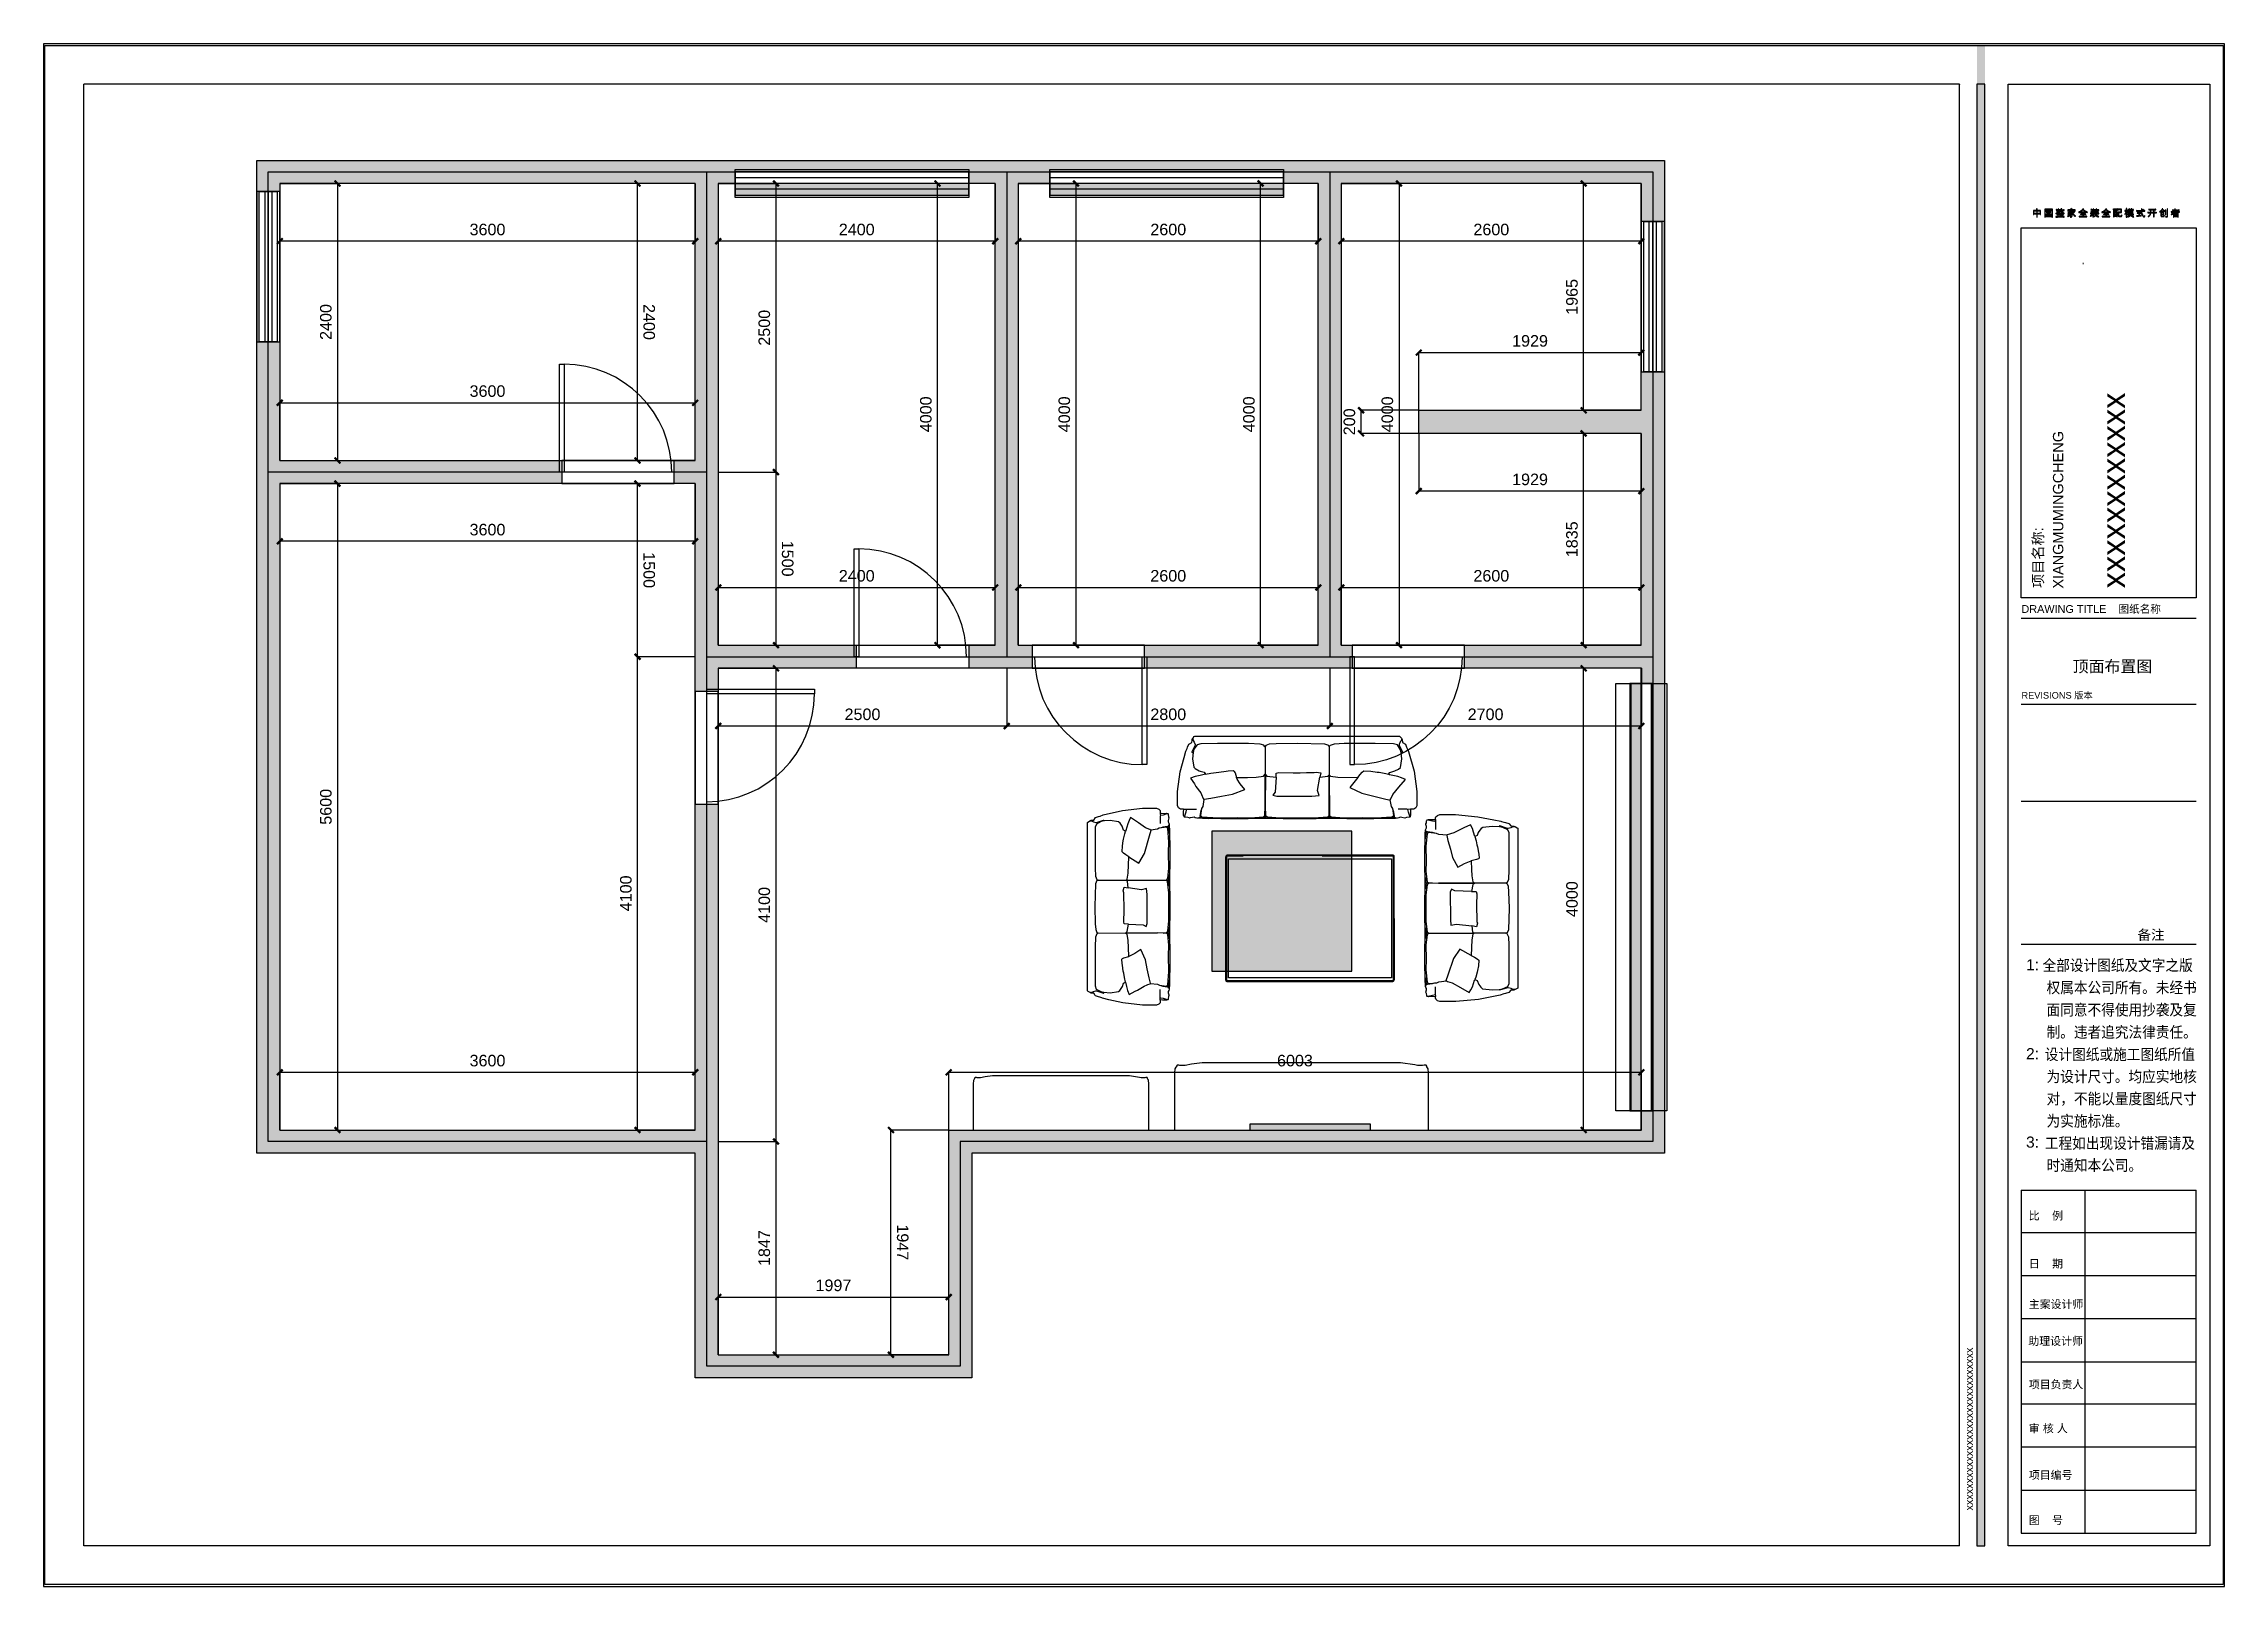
# Model space of a CAD drawing. Header units: inches. Extents: x -9450 to 207408, y -100115 to 6682.
# Drawn here: x -9450 to 9450, y -6683 to 6682 of the extents above; entities that cross this region are included whole.
import ezdxf
from ezdxf.enums import TextEntityAlignment as Align

# ---------------------------------------------------------------- set-up
doc = ezdxf.new("R2010")
doc.units = ezdxf.units.IN
doc.header["$MEASUREMENT"] = 0
for name, color, linetype in [('A.     05 建筑窗', 5, 'Continuous'), ('E. 图框', 4, 'Continuous'), ('E.01 布局 文字', 71, 'Continuous'), ('furniture', 5, 'Continuous'), ('hole', 5, 'Continuous'), ('LAYER2', 2, 'Continuous'), ('tag', 1, 'Continuous'), ('wall', 7, 'Continuous')]:
    doc.layers.add(name, color=color, linetype=linetype)
doc.styles.get("Standard").update_dxf_attribs({"font": 'arial.ttf'})
doc.dimstyles.new('DimStyle', dxfattribs={"dimtxt": 100, "dimasz": 50, "dimexe": 0.18, "dimexo": 0.0625, "dimgap": 50, "dimtad": 1, "dimdec": 0, "dimzin": 0, "dimdsep": 46, "dimtxsty": 'Standard', "dimblk": 'ARCHTICK', "dimcen": 0.09, "dimadec": 0, "dimazin": 0, "dimtfac": 1, "dimtdec": 4, "dimtofl": 0, "dimtmove": 0, "dimatfit": 3, "dimfxl": 1, "dimtolj": 1, "dimtzin": 0, "dimarcsym": 0})

msp = doc.modelspace()

# ---------------------------------------------------------------- blocks, each defined once
blk = doc.blocks.new('eet')
for points in [[(8223, 4779), (8223, 4779), (8223, 4779), (8223, 4779), (8223, 4779), (8223, 4779), (8223, 4779), (8223, 4779), (8223, 4779), (8223, 4779), (8223, 4779), (8223, 4779), (8223, 4779), (8223, 4779), (8223, 4779), (8223, 4779), (8223, 4779), (8223, 4779), (8223, 4779), (8223, 4779), (8223, 4779), (8223, 4779), (8223, 4779), (8223, 4779), (8223, 4779), (8223, 4779), (8223, 4779), (8223, 4779), (8223, 4779), (8223, 4779), (8223, 4779), (8223, 4779), (8223, 4779), (8223, 4779), (8223, 4779), (8223, 4779), (8223, 4779), (8223, 4779), (8223, 4779), (8223, 4779), (8223, 4779), (8223, 4779), (8223, 4779), (8223, 4779), (8223, 4779), (8223, 4779), (8223, 4779), (8223, 4779), (8223, 4779), (8223, 4779), (8223, 4779), (8223, 4779), (8223, 4779), (8223, 4779), (8223, 4779), (8223, 4779), (8223, 4779), (8223, 4779), (8223, 4779), (8224, 4779), (8224, 4779), (8224, 4779), (8224, 4779), (8224, 4779), (8224, 4779), (8224, 4779), (8224, 4779), (8224, 4779), (8224, 4779), (8224, 4779), (8224, 4779), (8224, 4779), (8224, 4779), (8224, 4779), (8224, 4779), (8224, 4779), (8224, 4779), (8224, 4779), (8224, 4779), (8224, 4779), (8224, 4779), (8224, 4779), (8224, 4779), (8224, 4779), (8224, 4779), (8224, 4779), (8224, 4779), (8224, 4779), (8224, 4779), (8224, 4779), (8224, 4779), (8224, 4779), (8224, 4779), (8224, 4779), (8224, 4779), (8224, 4779), (8224, 4779), (8224, 4779), (8224, 4779), (8224, 4779), (8224, 4779), (8224, 4779), (8224, 4779), (8224, 4779), (8224, 4779), (8224, 4779), (8224, 4779), (8224, 4779), (8223, 4779), (8223, 4779), (8223, 4779), (8223, 4779), (8223, 4779), (8223, 4779), (8223, 4779), (8223, 4779), (8223, 4779), (8223, 4779), (8223, 4779), (8223, 4779), (8223, 4779), (8223, 4779), (8223, 4779), (8223, 4779), (8223, 4779), (8223, 4779), (8223, 4779), (8223, 4779), (8223, 4779), (8223, 4779), (8223, 4779), (8223, 4779), (8223, 4779), (8223, 4779), (8223, 4779), (8223, 4779), (8223, 4779), (8223, 4779), (8223, 4779), (8223, 4779), (8223, 4779), (8223, 4779), (8223, 4779), (8223, 4778), (8223, 4778), (8223, 4778), (8223, 4778), (8223, 4778), (8223, 4778), (8223, 4778), (8223, 4778), (8223, 4778), (8223, 4778), (8223, 4778), (8223, 4778), (8223, 4778), (8223, 4778), (8223, 4778), (8223, 4778), (8223, 4778), (8223, 4778), (8224, 4778), (8224, 4778), (8224, 4778), (8224, 4778), (8224, 4778), (8224, 4778), (8224, 4778), (8224, 4778), (8224, 4778), (8224, 4778), (8224, 4778), (8224, 4778), (8224, 4778), (8224, 4779), (8224, 4779), (8224, 4779), (8224, 4779), (8224, 4779), (8224, 4779), (8224, 4779), (8224, 4779), (8224, 4779), (8224, 4779), (8224, 4779), (8224, 4779), (8224, 4779), (8224, 4779), (8224, 4779), (8224, 4779), (8224, 4779), (8224, 4779), (8224, 4779), (8224, 4779), (8224, 4779), (8224, 4779), (8224, 4779), (8224, 4779), (8224, 4779), (8224, 4779), (8224, 4779), (8224, 4779), (8224, 4779), (8224, 4779), (8224, 4779), (8224, 4779), (8224, 4779), (8224, 4779), (8224, 4779), (8224, 4779), (8224, 4779), (8223, 4779), (8223, 4779), (8223, 4779), (8223, 4779), (8223, 4779), (8223, 4779), (8223, 4779), (8223, 4779), (8223, 4779), (8223, 4779), (8223, 4779), (8223, 4779), (8223, 4779), (8223, 4779), (8223, 4779), (8223, 4779), (8223, 4779), (8223, 4779), (8223, 4779), (8223, 4779), (8223, 4779), (8223, 4779), (8223, 4779), (8223, 4779), (8223, 4779), (8223, 4779), (8223, 4779), (8223, 4779), (8223, 4779), (8223, 4779), (8223, 4779), (8223, 4779), (8223, 4779), (8223, 4779), (8223, 4779), (8223, 4779), (8223, 4779), (8223, 4779), (8223, 4779), (8223, 4779), (8223, 4779), (8223, 4779), (8223, 4779), (8223, 4779), (8223, 4779), (8223, 4779), (8223, 4779), (8223, 4779), (8223, 4779), (8223, 4779), (8223, 4779), (8223, 4779), (8223, 4779), (8223, 4779)], [(8224, 4779), (8224, 4779), (8224, 4779), (8224, 4779), (8224, 4779), (8224, 4779), (8224, 4779), (8224, 4779), (8224, 4779), (8224, 4779), (8224, 4779), (8224, 4779), (8224, 4779), (8224, 4779), (8224, 4779), (8224, 4779), (8224, 4779), (8224, 4779), (8224, 4779), (8224, 4779), (8224, 4779), (8224, 4779), (8224, 4779), (8224, 4779), (8224, 4779), (8224, 4779), (8224, 4779), (8224, 4779), (8224, 4779), (8224, 4779), (8224, 4779), (8224, 4779), (8224, 4779), (8224, 4779), (8224, 4779), (8224, 4779), (8224, 4779), (8224, 4779), (8224, 4779), (8224, 4779), (8224, 4779), (8224, 4779), (8224, 4779), (8224, 4779), (8224, 4779), (8224, 4779), (8224, 4779), (8224, 4779), (8224, 4779), (8224, 4779), (8224, 4779), (8224, 4779), (8224, 4779), (8224, 4779), (8224, 4779), (8224, 4779), (8224, 4779), (8224, 4779), (8224, 4779), (8224, 4779), (8224, 4779), (8224, 4779), (8224, 4779), (8224, 4779), (8224, 4779), (8224, 4779), (8224, 4779), (8224, 4779), (8224, 4779), (8224, 4779), (8224, 4779), (8224, 4779), (8224, 4779), (8224, 4779), (8224, 4779), (8224, 4779), (8224, 4779), (8224, 4779), (8224, 4779), (8224, 4779), (8224, 4779), (8224, 4779), (8224, 4779), (8224, 4779), (8224, 4779), (8224, 4779), (8224, 4779), (8224, 4779), (8224, 4779), (8225, 4779), (8225, 4779), (8225, 4779), (8225, 4779), (8225, 4779), (8225, 4779), (8225, 4779), (8225, 4779), (8225, 4779), (8225, 4779), (8225, 4779), (8225, 4779), (8225, 4779), (8225, 4779), (8225, 4779), (8225, 4779), (8225, 4779), (8225, 4779), (8225, 4779), (8225, 4779), (8225, 4779), (8225, 4779), (8225, 4779), (8225, 4779), (8225, 4779), (8225, 4779), (8224, 4779), (8224, 4779), (8224, 4779), (8224, 4779), (8224, 4779), (8224, 4779), (8224, 4779), (8224, 4779), (8224, 4779), (8224, 4779), (8224, 4779), (8224, 4779), (8224, 4779), (8224, 4779), (8224, 4779), (8224, 4779), (8224, 4779), (8224, 4779), (8224, 4779), (8224, 4779), (8224, 4779), (8224, 4779), (8224, 4779), (8224, 4779), (8224, 4779), (8224, 4779), (8224, 4779), (8224, 4779), (8224, 4779), (8224, 4779), (8224, 4779), (8224, 4779), (8224, 4779), (8224, 4779), (8224, 4779), (8224, 4779), (8224, 4779), (8224, 4779), (8224, 4779), (8224, 4778), (8224, 4778), (8224, 4778), (8224, 4778), (8224, 4778), (8224, 4778), (8224, 4778), (8224, 4778), (8224, 4778), (8224, 4778), (8224, 4778), (8224, 4778), (8224, 4778), (8224, 4778), (8224, 4778), (8224, 4778), (8224, 4778), (8224, 4778), (8224, 4778), (8224, 4778), (8224, 4778), (8224, 4778), (8225, 4778), (8225, 4778), (8225, 4778), (8225, 4778), (8225, 4778), (8225, 4778), (8225, 4778), (8225, 4778), (8225, 4778), (8225, 4779), (8225, 4779), (8225, 4779), (8225, 4779), (8225, 4779), (8225, 4779), (8225, 4779), (8225, 4779), (8225, 4779), (8225, 4779), (8225, 4779), (8225, 4779), (8225, 4779), (8225, 4779), (8225, 4779), (8225, 4779), (8225, 4779), (8225, 4779), (8224, 4779), (8224, 4779), (8224, 4779), (8224, 4779), (8224, 4779), (8224, 4779), (8224, 4779), (8224, 4779), (8224, 4779), (8224, 4779), (8224, 4779), (8224, 4779), (8224, 4779), (8224, 4779), (8224, 4779), (8224, 4779), (8224, 4779), (8224, 4779), (8224, 4779), (8224, 4779), (8224, 4779), (8224, 4779), (8224, 4779), (8224, 4779), (8224, 4779), (8224, 4779), (8224, 4779), (8224, 4779), (8224, 4779), (8224, 4779), (8224, 4779), (8224, 4779), (8224, 4779), (8224, 4779), (8224, 4779), (8224, 4779), (8224, 4779), (8224, 4779), (8224, 4779), (8224, 4779), (8224, 4779), (8224, 4779), (8224, 4779), (8224, 4779), (8224, 4779), (8224, 4779), (8224, 4779), (8224, 4779), (8224, 4779), (8224, 4779), (8224, 4779), (8224, 4779), (8224, 4779), (8224, 4779), (8224, 4779), (8224, 4779), (8224, 4779), (8224, 4779), (8224, 4779), (8224, 4779), (8224, 4779), (8224, 4779)], [(8225, 4779), (8225, 4779), (8225, 4779), (8225, 4779), (8225, 4779), (8225, 4779), (8225, 4779), (8225, 4779), (8225, 4779), (8225, 4779), (8225, 4779), (8225, 4779), (8225, 4779), (8225, 4779), (8225, 4779), (8225, 4779), (8225, 4779), (8225, 4779), (8225, 4779), (8225, 4778), (8225, 4778), (8225, 4778), (8225, 4778), (8225, 4778), (8225, 4778), (8225, 4778), (8225, 4778), (8225, 4778), (8225, 4778), (8225, 4779), (8225, 4779), (8225, 4779), (8225, 4779), (8225, 4779), (8225, 4779), (8225, 4779), (8225, 4779), (8225, 4779)], [(8225, 4779), (8226, 4779), (8226, 4779), (8226, 4778), (8226, 4778), (8226, 4778), (8226, 4778), (8226, 4778), (8226, 4778), (8226, 4778), (8226, 4778), (8226, 4778), (8226, 4778), (8226, 4778), (8226, 4778), (8226, 4778), (8226, 4778), (8226, 4778), (8226, 4778), (8226, 4778), (8226, 4778), (8226, 4778), (8226, 4778), (8226, 4778), (8226, 4778), (8226, 4778), (8226, 4779), (8226, 4779), (8226, 4779), (8226, 4779), (8226, 4779), (8225, 4779), (8225, 4779), (8225, 4779), (8225, 4779), (8225, 4779), (8225, 4779), (8225, 4779), (8225, 4778), (8225, 4778), (8225, 4778), (8225, 4778), (8225, 4778), (8225, 4778), (8225, 4778), (8225, 4778), (8225, 4778), (8225, 4778), (8225, 4778), (8225, 4778), (8225, 4778), (8225, 4778), (8225, 4778), (8225, 4778), (8225, 4778), (8225, 4778), (8225, 4778), (8225, 4778), (8225, 4779)], [(8227, 4779), (8227, 4779), (8227, 4779), (8227, 4779), (8227, 4779), (8227, 4779), (8228, 4779), (8228, 4779), (8228, 4779), (8228, 4779), (8228, 4779), (8228, 4779), (8228, 4779), (8228, 4778), (8228, 4778), (8228, 4779), (8228, 4779), (8228, 4779), (8228, 4779), (8228, 4779), (8227, 4779), (8227, 4779), (8227, 4779), (8227, 4779), (8227, 4778), (8227, 4778), (8227, 4778)], [(8228, 4779), (8229, 4779), (8229, 4779), (8228, 4779), (8228, 4779), (8228, 4779), (8228, 4779), (8228, 4779), (8228, 4778), (8228, 4778), (8228, 4778), (8228, 4778), (8228, 4778), (8228, 4778), (8228, 4778), (8228, 4778), (8228, 4778), (8228, 4778), (8228, 4778), (8228, 4778), (8228, 4778), (8228, 4778), (8228, 4778), (8228, 4778), (8228, 4778), (8228, 4778), (8228, 4778), (8229, 4778), (8229, 4779), (8228, 4779), (8228, 4779), (8228, 4779), (8229, 4779), (8229, 4779), (8228, 4779)]]:
    blk.add_hatch(color=250).paths.add_polyline_path(points)
h = blk.add_hatch(color=250)
h.paths.add_polyline_path([(8227, 4779), (8227, 4779), (8227, 4779), (8227, 4779), (8227, 4779), (8227, 4779), (8227, 4779), (8227, 4779), (8227, 4779), (8227, 4779), (8227, 4779), (8227, 4779), (8226, 4779), (8226, 4779), (8226, 4779), (8226, 4779), (8226, 4779), (8226, 4779), (8226, 4779), (8226, 4779), (8226, 4779), (8226, 4779), (8226, 4779), (8226, 4779), (8226, 4779), (8226, 4779), (8226, 4779), (8226, 4779), (8226, 4779), (8226, 4779), (8226, 4779), (8226, 4779), (8226, 4779), (8226, 4779), (8226, 4779), (8226, 4779), (8226, 4779), (8226, 4778), (8226, 4778), (8226, 4778), (8226, 4778), (8226, 4778), (8226, 4778), (8226, 4778), (8226, 4778), (8227, 4778), (8227, 4778), (8227, 4778), (8227, 4778), (8227, 4778), (8227, 4778), (8227, 4778), (8227, 4779), (8227, 4779), (8227, 4779), (8227, 4779), (8227, 4779), (8227, 4779), (8227, 4779), (8227, 4779), (8227, 4779), (8227, 4779), (8227, 4779), (8227, 4779)])
h.paths.add_polyline_path([(8227, 4779), (8227, 4779), (8227, 4779), (8227, 4779), (8227, 4779), (8227, 4779), (8227, 4779), (8227, 4779), (8227, 4779), (8227, 4779), (8227, 4779), (8227, 4779), (8227, 4779), (8227, 4779), (8227, 4779), (8227, 4779), (8227, 4779), (8227, 4779), (8227, 4779), (8227, 4779), (8227, 4779), (8227, 4779), (8227, 4779), (8227, 4779), (8227, 4779), (8227, 4779), (8227, 4779), (8227, 4779), (8227, 4779), (8227, 4779), (8226, 4779), (8226, 4779), (8226, 4779), (8226, 4779), (8226, 4779), (8226, 4779), (8226, 4779), (8226, 4779), (8226, 4779), (8226, 4779), (8226, 4779), (8226, 4779), (8226, 4779), (8226, 4779), (8226, 4779), (8226, 4779), (8226, 4779), (8226, 4779), (8226, 4779), (8226, 4779), (8226, 4779), (8226, 4779), (8226, 4779), (8226, 4779), (8226, 4779), (8226, 4779), (8226, 4779), (8226, 4779), (8226, 4779), (8226, 4779), (8226, 4779), (8226, 4779), (8226, 4779), (8226, 4779), (8226, 4779), (8226, 4779), (8226, 4779), (8226, 4779), (8226, 4779), (8226, 4779), (8226, 4779), (8226, 4779), (8226, 4779), (8226, 4779), (8226, 4779), (8226, 4779), (8226, 4779), (8226, 4779), (8226, 4779), (8226, 4779), (8226, 4779), (8226, 4779), (8226, 4779), (8226, 4779), (8226, 4779), (8226, 4779), (8226, 4779), (8226, 4779), (8226, 4779), (8226, 4779), (8226, 4779), (8226, 4779), (8227, 4779), (8227, 4779), (8227, 4779), (8227, 4779), (8227, 4779), (8227, 4779), (8227, 4779), (8227, 4779), (8227, 4779), (8227, 4779), (8227, 4779), (8227, 4779), (8227, 4779), (8227, 4779), (8227, 4779), (8227, 4779), (8227, 4779), (8227, 4779), (8227, 4779), (8227, 4779), (8227, 4779), (8227, 4779), (8227, 4779), (8227, 4779)], flags=17)
at = {"layer": 'E.01 布局 文字'}
h = blk.add_hatch(color=256, dxfattribs=at)
h.paths.add_polyline_path([(7828, 5242), (7828, 5244), (7828, 5245), (7828, 5247), (7828, 5248), (7828, 5249), (7828, 5250), (7828, 5251), (7823, 5251), (7823, 5250), (7823, 5248), (7824, 5247), (7824, 5245), (7824, 5243), (7824, 5242), (7824, 5241), (7824, 5240), (7824, 5238), (7799, 5238), (7796, 5238), (7795, 5238), (7795, 5203), (7799, 5203), (7799, 5208), (7824, 5208), (7824, 5178), (7828, 5178), (7828, 5208), (7853, 5208), (7853, 5203), (7857, 5203), (7857, 5238), (7854, 5238), (7853, 5238), (7828, 5238), (7828, 5240)])
h.paths.add_polyline_path([(7824, 5235), (7824, 5211), (7799, 5211), (7799, 5235)], flags=17)
h.paths.add_polyline_path([(7828, 5235), (7853, 5235), (7853, 5211), (7828, 5211)], flags=17)
h.paths.add_polyline_path([(7959, 5248), (7958, 5248), (7955, 5248), (7898, 5248), (7895, 5248), (7894, 5248), (7894, 5179), (7898, 5179), (7898, 5186), (7955, 5186), (7955, 5180), (7959, 5180)])
h.paths.add_polyline_path([(7955, 5245), (7955, 5189), (7898, 5189), (7898, 5245)], flags=17)
h.paths.add_polyline_path([(7917, 5235), (7919, 5235), (7922, 5235), (7925, 5235), (7928, 5235), (7931, 5235), (7934, 5235), (7937, 5236), (7939, 5236), (7942, 5236), (7944, 5236), (7947, 5237), (7947, 5231), (7942, 5232), (7941, 5232), (7939, 5232), (7938, 5232), (7936, 5232), (7934, 5232), (7932, 5232), (7930, 5232), (7928, 5232), (7928, 5221), (7933, 5221), (7935, 5221), (7938, 5221), (7941, 5222), (7944, 5222), (7944, 5217), (7941, 5217), (7940, 5217), (7938, 5218), (7937, 5218), (7936, 5218), (7934, 5218), (7932, 5218), (7930, 5218), (7928, 5218), (7928, 5201), (7934, 5201), (7936, 5201), (7937, 5201), (7939, 5201), (7941, 5201), (7943, 5201), (7945, 5202), (7947, 5202), (7949, 5203), (7949, 5197), (7945, 5197), (7944, 5198), (7942, 5198), (7941, 5198), (7939, 5198), (7938, 5198), (7937, 5198), (7935, 5198), (7934, 5198), (7932, 5198), (7930, 5198), (7928, 5198), (7926, 5198), (7923, 5198), (7921, 5198), (7919, 5198), (7917, 5198), (7915, 5198), (7914, 5198), (7913, 5198), (7911, 5197), (7909, 5197), (7907, 5197), (7905, 5197), (7902, 5197), (7902, 5203), (7906, 5202), (7908, 5201), (7909, 5201), (7911, 5201), (7912, 5201), (7915, 5201), (7917, 5201), (7920, 5201), (7924, 5201), (7924, 5218), (7919, 5218), (7917, 5218), (7914, 5218), (7911, 5217), (7907, 5217), (7907, 5222), (7911, 5222), (7911, 5222), (7912, 5221), (7914, 5221), (7915, 5221), (7917, 5221), (7919, 5221), (7921, 5221), (7924, 5221), (7924, 5232), (7918, 5232), (7917, 5232), (7916, 5232), (7914, 5232), (7913, 5232), (7911, 5232), (7909, 5232), (7906, 5231), (7904, 5231), (7904, 5237), (7908, 5236), (7909, 5236), (7911, 5236), (7912, 5236), (7914, 5235)])
h.paths.add_polyline_path([(7935, 5215), (7943, 5205), (7940, 5203), (7932, 5214)])
h.paths.add_polyline_path([(8029, 5246), (8027, 5245), (8026, 5245), (8024, 5244), (8023, 5244), (8021, 5244), (8020, 5244), (8019, 5244), (8018, 5244), (8013, 5244), (8013, 5245), (8013, 5247), (8013, 5248), (8013, 5249), (8013, 5252), (8009, 5252), (8009, 5251), (8009, 5249), (8009, 5248), (8009, 5247), (8010, 5247), (8010, 5247), (8010, 5246), (8010, 5247), (8010, 5245), (8010, 5245), (8010, 5244), (8007, 5244), (8004, 5244), (8002, 5244), (8000, 5244), (7999, 5244), (7997, 5244), (7996, 5245), (7995, 5245), (7992, 5246), (7992, 5240), (7994, 5240), (7995, 5240), (7997, 5241), (7998, 5241), (7999, 5241), (8001, 5241), (8002, 5241), (8004, 5241), (8010, 5241), (8010, 5237), (8000, 5237), (7998, 5237), (7997, 5237), (7997, 5227), (7997, 5225), (7997, 5224), (8007, 5224), (8006, 5223), (8004, 5221), (8003, 5220), (8001, 5219), (8000, 5218), (7998, 5217), (7997, 5216), (7996, 5215), (7995, 5215), (7994, 5214), (7993, 5214), (7992, 5213), (7991, 5213), (7991, 5213), (7989, 5212), (7991, 5209), (7993, 5210), (7995, 5211), (7996, 5212), (7998, 5213), (7999, 5214), (8000, 5215), (8002, 5216), (8003, 5217), (8005, 5218), (8006, 5219), (8007, 5220), (8008, 5221), (8010, 5223), (8010, 5209), (8013, 5209), (8013, 5220), (8014, 5219), (8015, 5218), (8016, 5218), (8017, 5217), (8018, 5216), (8019, 5215), (8020, 5214), (8021, 5214), (8024, 5212), (8026, 5215), (8025, 5216), (8023, 5217), (8021, 5218), (8020, 5219), (8018, 5220), (8017, 5220), (8016, 5221), (8016, 5221), (8013, 5223), (8013, 5224), (8024, 5224), (8024, 5225), (8026, 5225), (8026, 5230), (8030, 5229), (8032, 5231), (8033, 5233), (8034, 5235), (8034, 5236), (8035, 5238), (8050, 5238), (8050, 5237), (8050, 5236), (8049, 5236), (8049, 5235), (8049, 5234), (8048, 5233), (8048, 5233), (8048, 5233), (8048, 5232), (8047, 5230), (8047, 5229), (8046, 5228), (8046, 5227), (8046, 5227), (8045, 5226), (8045, 5225), (8044, 5224), (8042, 5227), (8040, 5229), (8040, 5229), (8039, 5230), (8039, 5231), (8039, 5231), (8037, 5234), (8035, 5232), (8036, 5230), (8036, 5228), (8037, 5228), (8037, 5227), (8037, 5227), (8038, 5226), (8039, 5225), (8041, 5222), (8041, 5221), (8040, 5220), (8039, 5219), (8038, 5218), (8036, 5217), (8036, 5216), (8034, 5215), (8033, 5215), (8031, 5214), (8030, 5213), (8026, 5211), (8030, 5209), (8031, 5209), (8031, 5210), (8032, 5210), (8033, 5211), (8034, 5211), (8035, 5212), (8036, 5212), (8036, 5213), (8037, 5214), (8038, 5215), (8039, 5215), (8041, 5216), (8041, 5217), (8042, 5218), (8044, 5220), (8045, 5219), (8046, 5218), (8047, 5217), (8048, 5216), (8048, 5216), (8049, 5215), (8049, 5215), (8050, 5215), (8051, 5214), (8052, 5213), (8052, 5213), (8053, 5213), (8053, 5212), (8054, 5212), (8055, 5211), (8056, 5211), (8056, 5211), (8057, 5210), (8060, 5209), (8062, 5212), (8061, 5213), (8059, 5213), (8058, 5214), (8056, 5215), (8056, 5215), (8055, 5215), (8055, 5216), (8053, 5216), (8053, 5217), (8052, 5217), (8051, 5218), (8051, 5218), (8050, 5219), (8049, 5220), (8048, 5220), (8048, 5220), (8047, 5221), (8047, 5221), (8046, 5222), (8046, 5223), (8047, 5224), (8048, 5226), (8049, 5227), (8049, 5228), (8049, 5228), (8050, 5229), (8050, 5230), (8051, 5231), (8051, 5233), (8052, 5233), (8052, 5234), (8053, 5235), (8053, 5236), (8053, 5238), (8054, 5238), (8055, 5238), (8055, 5238), (8056, 5238), (8057, 5237), (8058, 5237), (8062, 5237), (8062, 5242), (8060, 5242), (8058, 5242), (8056, 5242), (8054, 5241), (8052, 5241), (8050, 5241), (8048, 5241), (8046, 5241), (8036, 5241), (8038, 5244), (8038, 5247), (8039, 5248), (8040, 5249), (8041, 5251), (8036, 5252), (8036, 5249), (8035, 5246), (8034, 5244), (8034, 5242), (8033, 5241), (8032, 5240), (8032, 5238), (8031, 5237), (8030, 5236), (8030, 5235), (8029, 5234), (8028, 5233), (8026, 5231), (8026, 5237), (8025, 5237), (8023, 5237), (8013, 5237), (8013, 5241), (8016, 5241), (8019, 5241), (8021, 5241), (8022, 5241), (8023, 5241), (8024, 5241), (8025, 5241), (8025, 5241), (8029, 5240)])
h.paths.add_polyline_path([(8013, 5234), (8023, 5234), (8023, 5227), (8013, 5227)], flags=17)
h.paths.add_polyline_path([(8010, 5234), (8010, 5227), (8000, 5227), (8000, 5234)], flags=17)
h.paths.add_polyline_path([(8057, 5207), (8055, 5207), (8054, 5207), (8052, 5207), (8051, 5207), (8049, 5206), (8048, 5206), (8046, 5206), (8044, 5206), (8043, 5206), (8041, 5206), (8039, 5206), (8037, 5206), (8034, 5206), (8032, 5206), (8029, 5206), (8027, 5206), (8022, 5206), (8018, 5206), (8014, 5206), (8011, 5206), (8008, 5206), (8006, 5206), (8004, 5206), (8002, 5206), (7997, 5207), (7997, 5202), (8000, 5202), (8002, 5202), (8004, 5202), (8006, 5202), (8008, 5202), (8011, 5202), (8013, 5203), (8016, 5203), (8025, 5203), (8025, 5184), (8010, 5184), (8010, 5187), (8010, 5189), (8010, 5191), (8010, 5193), (8010, 5194), (8010, 5196), (8010, 5196), (8010, 5197), (8010, 5198), (8005, 5198), (8005, 5198), (8005, 5197), (8006, 5196), (8006, 5196), (8006, 5195), (8006, 5195), (8006, 5194), (8006, 5193), (8006, 5191), (8006, 5189), (8006, 5184), (8004, 5184), (8001, 5184), (7998, 5184), (7995, 5185), (7990, 5185), (7990, 5180), (7991, 5180), (7993, 5180), (7994, 5180), (7996, 5180), (7998, 5180), (7999, 5180), (8001, 5180), (8003, 5180), (8005, 5181), (8007, 5181), (8009, 5181), (8012, 5181), (8013, 5181), (8014, 5181), (8015, 5181), (8017, 5181), (8019, 5181), (8021, 5181), (8023, 5181), (8025, 5181), (8027, 5181), (8030, 5181), (8031, 5181), (8033, 5181), (8035, 5181), (8036, 5181), (8037, 5181), (8038, 5181), (8041, 5181), (8043, 5181), (8044, 5181), (8046, 5181), (8048, 5181), (8050, 5181), (8052, 5181), (8055, 5180), (8061, 5180), (8061, 5185), (8058, 5185), (8055, 5185), (8052, 5184), (8049, 5184), (8046, 5184), (8044, 5184), (8041, 5184), (8039, 5184), (8029, 5184), (8029, 5192), (8032, 5192), (8035, 5192), (8038, 5192), (8041, 5192), (8043, 5192), (8045, 5192), (8046, 5192), (8047, 5192), (8051, 5191), (8051, 5197), (8049, 5197), (8047, 5196), (8045, 5196), (8043, 5196), (8042, 5196), (8040, 5195), (8038, 5195), (8036, 5195), (8029, 5195), (8029, 5203), (8032, 5203), (8035, 5203), (8037, 5203), (8039, 5203), (8041, 5203), (8043, 5203), (8044, 5203), (8045, 5203), (8047, 5203), (8049, 5202), (8050, 5202), (8051, 5202), (8057, 5202)])
h = blk.add_hatch(color=256, dxfattribs=at)
h.paths.add_polyline_path([(8132, 5245), (8120, 5253), (8119, 5250), (8129, 5242), (8096, 5242), (8094, 5242), (8092, 5242), (8092, 5230), (8096, 5230), (8096, 5239), (8153, 5239), (8153, 5230), (8157, 5230), (8157, 5242), (8155, 5242), (8153, 5242), (8130, 5242)])
h.paths.add_polyline_path([(8146, 5233), (8144, 5232), (8142, 5232), (8139, 5232), (8136, 5232), (8133, 5231), (8130, 5231), (8127, 5231), (8124, 5231), (8120, 5231), (8117, 5231), (8115, 5231), (8112, 5231), (8110, 5232), (8108, 5232), (8107, 5232), (8105, 5232), (8101, 5233), (8101, 5227), (8104, 5227), (8106, 5228), (8108, 5228), (8109, 5228), (8111, 5228), (8112, 5228), (8113, 5228), (8114, 5228), (8118, 5228), (8117, 5227), (8115, 5225), (8114, 5224), (8112, 5224), (8111, 5223), (8110, 5222), (8109, 5222), (8108, 5221), (8107, 5221), (8107, 5220), (8106, 5220), (8105, 5220), (8105, 5219), (8104, 5219), (8103, 5218), (8103, 5218), (8102, 5218), (8101, 5217), (8100, 5217), (8099, 5217), (8099, 5216), (8098, 5216), (8097, 5216), (8097, 5216), (8094, 5215), (8095, 5211), (8097, 5212), (8098, 5212), (8099, 5213), (8101, 5214), (8102, 5214), (8103, 5214), (8103, 5215), (8104, 5215), (8105, 5215), (8106, 5216), (8106, 5216), (8107, 5217), (8108, 5217), (8108, 5217), (8109, 5218), (8111, 5219), (8112, 5219), (8113, 5220), (8116, 5222), (8117, 5221), (8118, 5220), (8118, 5220), (8119, 5219), (8120, 5218), (8117, 5216), (8115, 5214), (8114, 5213), (8112, 5212), (8112, 5211), (8110, 5211), (8110, 5210), (8109, 5210), (8108, 5209), (8108, 5209), (8107, 5208), (8105, 5207), (8104, 5206), (8103, 5206), (8101, 5205), (8100, 5204), (8098, 5203), (8097, 5203), (8093, 5201), (8095, 5198), (8096, 5199), (8097, 5200), (8098, 5200), (8100, 5201), (8101, 5201), (8102, 5202), (8103, 5202), (8103, 5203), (8104, 5204), (8105, 5204), (8107, 5205), (8108, 5206), (8110, 5206), (8111, 5207), (8112, 5208), (8114, 5209), (8115, 5210), (8115, 5211), (8116, 5211), (8117, 5212), (8122, 5215), (8122, 5215), (8123, 5215), (8123, 5214), (8123, 5213), (8124, 5213), (8124, 5213), (8124, 5212), (8124, 5211), (8125, 5211), (8125, 5211), (8125, 5211), (8125, 5210), (8125, 5210), (8125, 5208), (8123, 5206), (8121, 5205), (8119, 5204), (8118, 5203), (8117, 5202), (8117, 5202), (8116, 5201), (8115, 5201), (8115, 5200), (8114, 5200), (8113, 5199), (8113, 5199), (8112, 5198), (8111, 5197), (8110, 5197), (8109, 5196), (8108, 5196), (8108, 5196), (8107, 5195), (8106, 5194), (8105, 5194), (8104, 5194), (8104, 5194), (8103, 5193), (8102, 5193), (8101, 5192), (8100, 5192), (8099, 5191), (8098, 5191), (8097, 5191), (8097, 5191), (8096, 5191), (8095, 5190), (8095, 5190), (8094, 5190), (8094, 5189), (8091, 5188), (8094, 5186), (8095, 5186), (8095, 5187), (8096, 5187), (8097, 5188), (8099, 5188), (8100, 5188), (8101, 5189), (8102, 5189), (8103, 5189), (8103, 5190), (8104, 5190), (8105, 5191), (8106, 5191), (8107, 5192), (8108, 5192), (8109, 5192), (8110, 5194), (8112, 5195), (8114, 5196), (8115, 5197), (8117, 5198), (8119, 5199), (8120, 5200), (8122, 5201), (8123, 5202), (8124, 5203), (8125, 5204), (8125, 5204), (8126, 5205), (8126, 5204), (8127, 5204), (8127, 5204), (8127, 5204), (8127, 5202), (8127, 5200), (8127, 5199), (8127, 5198), (8127, 5197), (8127, 5195), (8127, 5194), (8127, 5193), (8127, 5194), (8127, 5194), (8127, 5193), (8127, 5192), (8126, 5190), (8126, 5189), (8126, 5188), (8126, 5187), (8125, 5186), (8124, 5185), (8123, 5185), (8121, 5185), (8120, 5184), (8119, 5184), (8117, 5184), (8116, 5184), (8115, 5184), (8113, 5184), (8115, 5180), (8115, 5180), (8116, 5180), (8117, 5180), (8118, 5180), (8119, 5180), (8121, 5180), (8122, 5181), (8123, 5181), (8123, 5181), (8123, 5181), (8125, 5182), (8125, 5182), (8126, 5183), (8127, 5183), (8128, 5183), (8128, 5184), (8128, 5184), (8129, 5185), (8129, 5185), (8129, 5186), (8129, 5187), (8130, 5188), (8130, 5189), (8130, 5191), (8130, 5193), (8130, 5194), (8130, 5195), (8130, 5196), (8130, 5196), (8130, 5198), (8130, 5199), (8130, 5201), (8130, 5201), (8130, 5202), (8130, 5203), (8130, 5203), (8130, 5204), (8130, 5205), (8130, 5206), (8129, 5206), (8129, 5208), (8135, 5212), (8136, 5210), (8136, 5209), (8137, 5207), (8138, 5206), (8138, 5205), (8139, 5204), (8139, 5203), (8140, 5202), (8141, 5201), (8142, 5200), (8143, 5198), (8145, 5197), (8146, 5195), (8148, 5193), (8149, 5192), (8150, 5191), (8152, 5190), (8153, 5189), (8154, 5188), (8155, 5187), (8157, 5186), (8161, 5188), (8159, 5190), (8156, 5191), (8154, 5192), (8153, 5193), (8152, 5194), (8152, 5194), (8151, 5195), (8150, 5196), (8150, 5196), (8149, 5197), (8149, 5197), (8148, 5198), (8147, 5199), (8146, 5200), (8145, 5201), (8144, 5203), (8143, 5204), (8142, 5205), (8142, 5206), (8141, 5207), (8141, 5207), (8140, 5208), (8140, 5209), (8139, 5211), (8139, 5211), (8139, 5212), (8139, 5212), (8139, 5213), (8138, 5214), (8142, 5217), (8145, 5219), (8146, 5220), (8147, 5221), (8148, 5221), (8148, 5221), (8150, 5222), (8146, 5225), (8144, 5223), (8141, 5221), (8139, 5219), (8137, 5217), (8135, 5216), (8134, 5215), (8132, 5214), (8131, 5213), (8128, 5211), (8128, 5212), (8128, 5212), (8127, 5213), (8127, 5214), (8126, 5215), (8126, 5216), (8126, 5216), (8125, 5217), (8124, 5218), (8124, 5219), (8123, 5219), (8123, 5220), (8122, 5221), (8121, 5221), (8120, 5222), (8119, 5223), (8118, 5224), (8119, 5224), (8120, 5225), (8120, 5226), (8121, 5226), (8123, 5228), (8126, 5228), (8129, 5228), (8132, 5228), (8135, 5228), (8137, 5228), (8139, 5228), (8141, 5228), (8142, 5228), (8146, 5227)])
h.paths.add_polyline_path([(8217, 5237), (8218, 5238), (8220, 5241), (8225, 5246), (8226, 5244), (8228, 5242), (8229, 5240), (8230, 5239), (8231, 5238), (8232, 5237), (8233, 5236), (8235, 5235), (8236, 5234), (8237, 5233), (8238, 5232), (8238, 5232), (8239, 5232), (8240, 5231), (8241, 5230), (8242, 5229), (8244, 5228), (8245, 5227), (8246, 5227), (8247, 5226), (8248, 5226), (8249, 5225), (8250, 5224), (8251, 5224), (8253, 5223), (8254, 5223), (8255, 5222), (8256, 5222), (8257, 5221), (8258, 5221), (8260, 5220), (8263, 5222), (8259, 5224), (8256, 5225), (8255, 5225), (8254, 5226), (8254, 5226), (8253, 5226), (8251, 5227), (8250, 5228), (8249, 5228), (8248, 5229), (8247, 5229), (8247, 5230), (8246, 5230), (8245, 5230), (8245, 5231), (8244, 5231), (8243, 5232), (8242, 5232), (8241, 5233), (8241, 5233), (8239, 5234), (8237, 5236), (8235, 5238), (8233, 5240), (8231, 5242), (8229, 5243), (8228, 5245), (8227, 5246), (8226, 5247), (8228, 5250), (8224, 5251), (8222, 5248), (8220, 5246), (8220, 5245), (8219, 5244), (8219, 5244), (8218, 5243), (8217, 5242), (8216, 5241), (8215, 5240), (8214, 5239), (8213, 5238), (8212, 5237), (8211, 5236), (8210, 5235), (8209, 5234), (8207, 5233), (8206, 5232), (8205, 5231), (8203, 5230), (8202, 5229), (8200, 5228), (8199, 5227), (8197, 5226), (8196, 5226), (8194, 5225), (8191, 5224), (8187, 5222), (8190, 5218), (8191, 5219), (8192, 5219), (8193, 5220), (8194, 5220), (8195, 5221), (8196, 5221), (8197, 5222), (8198, 5222), (8199, 5223), (8200, 5224), (8201, 5225), (8203, 5226), (8203, 5226), (8204, 5227), (8206, 5228), (8208, 5229), (8209, 5231), (8211, 5232), (8213, 5234), (8215, 5236)])
h.paths.add_polyline_path([(8228, 5219), (8230, 5219), (8233, 5219), (8235, 5219), (8236, 5219), (8238, 5219), (8239, 5219), (8240, 5219), (8241, 5219), (8243, 5219), (8244, 5219), (8245, 5219), (8246, 5219), (8250, 5218), (8250, 5224), (8248, 5224), (8246, 5223), (8243, 5223), (8240, 5223), (8239, 5223), (8238, 5223), (8236, 5222), (8234, 5222), (8232, 5222), (8230, 5222), (8228, 5222), (8226, 5222), (8222, 5222), (8219, 5222), (8216, 5222), (8213, 5223), (8211, 5223), (8209, 5223), (8207, 5223), (8206, 5223), (8202, 5224), (8202, 5218), (8204, 5219), (8206, 5219), (8208, 5219), (8210, 5219), (8211, 5219), (8213, 5219), (8215, 5219), (8217, 5219), (8224, 5219), (8224, 5205), (8220, 5205), (8217, 5205), (8215, 5205), (8212, 5205), (8210, 5205), (8209, 5205), (8207, 5205), (8206, 5206), (8203, 5206), (8203, 5201), (8205, 5201), (8206, 5201), (8208, 5202), (8210, 5202), (8212, 5202), (8213, 5202), (8215, 5202), (8216, 5202), (8224, 5202), (8224, 5185), (8218, 5185), (8213, 5185), (8209, 5185), (8205, 5185), (8202, 5186), (8200, 5186), (8198, 5186), (8197, 5186), (8192, 5187), (8192, 5181), (8193, 5181), (8195, 5182), (8196, 5182), (8197, 5182), (8199, 5182), (8201, 5182), (8202, 5182), (8204, 5182), (8206, 5182), (8208, 5182), (8210, 5182), (8212, 5182), (8213, 5182), (8214, 5182), (8216, 5182), (8217, 5182), (8219, 5182), (8221, 5182), (8223, 5182), (8225, 5182), (8227, 5182), (8229, 5182), (8231, 5182), (8232, 5182), (8234, 5182), (8235, 5182), (8236, 5182), (8237, 5182), (8239, 5182), (8241, 5182), (8243, 5182), (8244, 5182), (8246, 5182), (8248, 5182), (8250, 5182), (8252, 5182), (8257, 5181), (8257, 5187), (8255, 5187), (8252, 5186), (8250, 5186), (8247, 5186), (8245, 5185), (8242, 5185), (8240, 5185), (8237, 5185), (8228, 5185), (8228, 5202), (8231, 5202), (8234, 5202), (8237, 5202), (8239, 5202), (8241, 5202), (8243, 5202), (8244, 5202), (8245, 5201), (8249, 5201), (8249, 5206), (8247, 5206), (8245, 5206), (8243, 5205), (8242, 5205), (8240, 5205), (8238, 5205), (8237, 5205), (8235, 5205), (8228, 5205)])
h.paths.add_polyline_path([(8317, 5238), (8317, 5242), (8317, 5246), (8317, 5248), (8317, 5249), (8317, 5250), (8317, 5252), (8313, 5252), (8313, 5251), (8313, 5250), (8313, 5249), (8313, 5248), (8313, 5248), (8313, 5247), (8313, 5247), (8313, 5246), (8314, 5243), (8314, 5240), (8314, 5234), (8313, 5233), (8312, 5233), (8310, 5232), (8309, 5232), (8307, 5231), (8306, 5230), (8304, 5230), (8303, 5229), (8301, 5228), (8299, 5227), (8297, 5226), (8295, 5226), (8292, 5224), (8294, 5221), (8297, 5223), (8299, 5224), (8302, 5225), (8304, 5226), (8305, 5227), (8306, 5227), (8305, 5227), (8307, 5228), (8308, 5229), (8310, 5229), (8310, 5230), (8314, 5231), (8314, 5218), (8317, 5218), (8317, 5226), (8317, 5233)])
h.paths.add_polyline_path([(8361, 5243), (8360, 5243), (8358, 5242), (8356, 5242), (8355, 5242), (8353, 5242), (8351, 5242), (8350, 5242), (8348, 5242), (8342, 5242), (8342, 5244), (8342, 5247), (8342, 5248), (8342, 5249), (8342, 5251), (8338, 5251), (8338, 5250), (8338, 5250), (8338, 5249), (8338, 5248), (8338, 5248), (8339, 5247), (8339, 5246), (8339, 5244), (8339, 5242), (8336, 5242), (8333, 5242), (8331, 5242), (8329, 5242), (8328, 5242), (8326, 5242), (8325, 5242), (8324, 5242), (8321, 5243), (8321, 5238), (8323, 5238), (8324, 5238), (8326, 5238), (8327, 5238), (8328, 5238), (8330, 5238), (8331, 5238), (8333, 5238), (8339, 5238), (8339, 5226), (8337, 5227), (8335, 5227), (8333, 5227), (8332, 5227), (8330, 5227), (8329, 5227), (8328, 5227), (8327, 5227), (8324, 5228), (8324, 5222), (8325, 5223), (8327, 5223), (8329, 5223), (8331, 5223), (8333, 5223), (8336, 5223), (8338, 5223), (8340, 5224), (8343, 5224), (8345, 5223), (8347, 5223), (8349, 5223), (8350, 5223), (8352, 5223), (8353, 5223), (8354, 5223), (8357, 5222), (8357, 5228), (8354, 5227), (8351, 5227), (8348, 5227), (8346, 5226), (8342, 5226), (8342, 5238), (8346, 5238), (8349, 5238), (8352, 5238), (8353, 5238), (8355, 5238), (8356, 5238), (8357, 5238), (8358, 5238), (8361, 5238)])
h.paths.add_polyline_path([(8296, 5248), (8294, 5245), (8305, 5238), (8308, 5240)], flags=17)
h.paths.add_polyline_path([(8333, 5215), (8323, 5221), (8321, 5218), (8330, 5213), (8326, 5213), (8322, 5213), (8319, 5213), (8315, 5213), (8312, 5213), (8310, 5213), (8307, 5213), (8305, 5213), (8302, 5213), (8299, 5213), (8297, 5213), (8295, 5214), (8290, 5215), (8290, 5209), (8293, 5209), (8295, 5209), (8297, 5209), (8299, 5209), (8302, 5210), (8304, 5210), (8307, 5210), (8310, 5210), (8321, 5210), (8320, 5209), (8319, 5208), (8319, 5207), (8318, 5207), (8317, 5206), (8316, 5206), (8316, 5205), (8315, 5205), (8316, 5205), (8315, 5205), (8315, 5205), (8315, 5204), (8314, 5203), (8313, 5203), (8312, 5203), (8311, 5202), (8310, 5201), (8309, 5200), (8308, 5200), (8307, 5199), (8305, 5198), (8304, 5198), (8304, 5197), (8302, 5197), (8301, 5196), (8299, 5195), (8298, 5195), (8297, 5195), (8296, 5194), (8295, 5194), (8294, 5193), (8293, 5193), (8293, 5193), (8292, 5193), (8291, 5192), (8288, 5191), (8290, 5189), (8291, 5189), (8291, 5189), (8292, 5189), (8293, 5190), (8295, 5190), (8296, 5191), (8297, 5191), (8298, 5192), (8299, 5192), (8301, 5193), (8302, 5194), (8304, 5194), (8306, 5195), (8307, 5196), (8309, 5197), (8310, 5197), (8312, 5198), (8312, 5185), (8310, 5182), (8312, 5179), (8314, 5180), (8316, 5181), (8317, 5182), (8319, 5183), (8320, 5184), (8321, 5184), (8323, 5185), (8324, 5186), (8326, 5187), (8328, 5188), (8331, 5189), (8330, 5193), (8326, 5191), (8323, 5189), (8321, 5188), (8319, 5187), (8315, 5185), (8315, 5201), (8316, 5202), (8317, 5203), (8319, 5203), (8320, 5204), (8321, 5205), (8321, 5205), (8321, 5205), (8322, 5206), (8323, 5207), (8324, 5208), (8324, 5208), (8326, 5210), (8329, 5210), (8331, 5210), (8333, 5210), (8336, 5210), (8337, 5210), (8339, 5210), (8340, 5210), (8342, 5210), (8344, 5210), (8346, 5210), (8348, 5210), (8349, 5210), (8352, 5210), (8354, 5210), (8356, 5210), (8357, 5209), (8362, 5209), (8362, 5215), (8360, 5214), (8357, 5214), (8354, 5213), (8352, 5213), (8349, 5213), (8347, 5213), (8344, 5213), (8342, 5213), (8331, 5213)])
h.paths.add_polyline_path([(8343, 5198), (8346, 5200), (8347, 5201), (8348, 5202), (8349, 5202), (8349, 5202), (8351, 5203), (8348, 5206), (8345, 5203), (8343, 5201), (8341, 5200), (8340, 5198), (8337, 5196), (8337, 5197), (8336, 5198), (8335, 5199), (8334, 5200), (8334, 5201), (8333, 5202), (8332, 5203), (8331, 5204), (8330, 5206), (8328, 5205), (8328, 5204), (8329, 5203), (8330, 5202), (8330, 5201), (8331, 5200), (8331, 5199), (8332, 5198), (8333, 5197), (8334, 5196), (8335, 5195), (8336, 5194), (8337, 5193), (8339, 5192), (8340, 5191), (8340, 5190), (8341, 5190), (8342, 5189), (8343, 5188), (8344, 5188), (8345, 5187), (8346, 5186), (8347, 5186), (8348, 5185), (8349, 5185), (8350, 5184), (8351, 5184), (8353, 5183), (8354, 5182), (8355, 5182), (8357, 5181), (8359, 5180), (8362, 5184), (8361, 5184), (8360, 5184), (8358, 5185), (8357, 5185), (8356, 5186), (8355, 5186), (8354, 5186), (8353, 5186), (8352, 5187), (8351, 5187), (8350, 5188), (8349, 5188), (8349, 5188), (8348, 5188), (8348, 5189), (8347, 5189), (8347, 5189), (8346, 5190), (8346, 5190), (8345, 5190), (8345, 5191), (8344, 5191), (8344, 5191), (8343, 5192), (8342, 5193), (8341, 5193), (8340, 5194)], flags=17)
h.paths.add_polyline_path([(8424, 5246), (8426, 5244), (8427, 5242), (8429, 5240), (8430, 5239), (8431, 5238), (8432, 5237), (8433, 5236), (8435, 5235), (8436, 5234), (8437, 5233), (8438, 5232), (8438, 5232), (8438, 5232), (8440, 5231), (8441, 5230), (8442, 5229), (8443, 5228), (8445, 5227), (8446, 5227), (8447, 5226), (8448, 5226), (8449, 5225), (8450, 5224), (8451, 5224), (8453, 5223), (8454, 5223), (8455, 5222), (8456, 5222), (8457, 5221), (8457, 5221), (8460, 5220), (8463, 5222), (8459, 5224), (8456, 5225), (8455, 5225), (8454, 5226), (8453, 5226), (8453, 5226), (8451, 5227), (8450, 5228), (8449, 5228), (8448, 5229), (8447, 5229), (8446, 5230), (8446, 5230), (8445, 5230), (8444, 5231), (8444, 5231), (8443, 5232), (8442, 5232), (8441, 5233), (8440, 5233), (8439, 5234), (8437, 5236), (8435, 5238), (8433, 5240), (8431, 5242), (8429, 5243), (8428, 5245), (8427, 5246), (8426, 5247), (8428, 5250), (8424, 5251), (8422, 5248), (8420, 5246), (8420, 5245), (8419, 5244), (8418, 5244), (8418, 5243), (8417, 5242), (8416, 5241), (8415, 5240), (8414, 5239), (8413, 5238), (8412, 5237), (8411, 5236), (8410, 5235), (8408, 5234), (8407, 5233), (8406, 5232), (8404, 5231), (8403, 5230), (8402, 5229), (8400, 5228), (8399, 5227), (8397, 5226), (8395, 5226), (8393, 5225), (8391, 5224), (8387, 5222), (8390, 5218), (8391, 5219), (8392, 5219), (8392, 5220), (8393, 5220), (8395, 5221), (8396, 5221), (8397, 5222), (8397, 5222), (8399, 5223), (8400, 5224), (8401, 5225), (8402, 5226), (8403, 5226), (8404, 5227), (8406, 5228), (8408, 5229), (8409, 5231), (8410, 5232), (8413, 5234), (8415, 5236), (8417, 5237), (8418, 5238), (8420, 5241)])
h.paths.add_polyline_path([(8428, 5219), (8430, 5219), (8432, 5219), (8434, 5219), (8436, 5219), (8438, 5219), (8439, 5219), (8440, 5219), (8441, 5219), (8442, 5219), (8444, 5219), (8445, 5219), (8446, 5219), (8450, 5218), (8450, 5224), (8448, 5224), (8445, 5223), (8443, 5223), (8440, 5223), (8439, 5223), (8437, 5223), (8436, 5222), (8434, 5222), (8432, 5222), (8430, 5222), (8428, 5222), (8426, 5222), (8422, 5222), (8419, 5222), (8416, 5222), (8413, 5223), (8411, 5223), (8409, 5223), (8407, 5223), (8406, 5223), (8402, 5224), (8402, 5218), (8404, 5219), (8406, 5219), (8408, 5219), (8409, 5219), (8411, 5219), (8412, 5219), (8414, 5219), (8417, 5219), (8424, 5219), (8424, 5205), (8420, 5205), (8417, 5205), (8415, 5205), (8412, 5205), (8410, 5205), (8408, 5205), (8407, 5205), (8406, 5206), (8402, 5206), (8402, 5201), (8404, 5201), (8406, 5201), (8408, 5202), (8410, 5202), (8411, 5202), (8413, 5202), (8415, 5202), (8416, 5202), (8424, 5202), (8424, 5185), (8418, 5185), (8413, 5185), (8409, 5185), (8405, 5185), (8402, 5186), (8400, 5186), (8398, 5186), (8397, 5186), (8392, 5187), (8392, 5181), (8393, 5181), (8394, 5182), (8396, 5182), (8397, 5182), (8399, 5182), (8400, 5182), (8402, 5182), (8404, 5182), (8406, 5182), (8407, 5182), (8409, 5182), (8412, 5182), (8413, 5182), (8414, 5182), (8415, 5182), (8417, 5182), (8419, 5182), (8420, 5182), (8422, 5182), (8424, 5182), (8427, 5182), (8429, 5182), (8430, 5182), (8432, 5182), (8434, 5182), (8435, 5182), (8436, 5182), (8437, 5182), (8439, 5182), (8441, 5182), (8443, 5182), (8444, 5182), (8446, 5182), (8448, 5182), (8450, 5182), (8452, 5182), (8457, 5181), (8457, 5187), (8454, 5187), (8452, 5186), (8449, 5186), (8447, 5186), (8445, 5185), (8442, 5185), (8440, 5185), (8437, 5185), (8428, 5185), (8428, 5202), (8431, 5202), (8434, 5202), (8437, 5202), (8439, 5202), (8441, 5202), (8443, 5202), (8444, 5202), (8445, 5201), (8449, 5201), (8449, 5206), (8447, 5206), (8445, 5206), (8443, 5205), (8442, 5205), (8440, 5205), (8438, 5205), (8436, 5205), (8435, 5205), (8428, 5205)])
h.paths.add_polyline_path([(8524, 5250), (8523, 5249), (8521, 5249), (8518, 5249), (8516, 5248), (8514, 5248), (8511, 5248), (8508, 5248), (8505, 5248), (8502, 5248), (8500, 5248), (8497, 5248), (8495, 5248), (8493, 5248), (8492, 5248), (8491, 5249), (8490, 5249), (8487, 5250), (8487, 5244), (8490, 5244), (8493, 5245), (8495, 5245), (8497, 5245), (8501, 5245), (8501, 5234), (8494, 5234), (8492, 5234), (8490, 5234), (8490, 5182), (8494, 5182), (8494, 5188), (8518, 5188), (8518, 5182), (8522, 5182), (8522, 5234), (8521, 5234), (8518, 5234), (8512, 5234), (8512, 5245), (8515, 5245), (8517, 5245), (8519, 5245), (8521, 5244), (8524, 5244)])
h.paths.add_polyline_path([(8509, 5245), (8509, 5234), (8504, 5234), (8504, 5245)], flags=17)
h.paths.add_polyline_path([(8518, 5231), (8518, 5215), (8518, 5215), (8517, 5215), (8516, 5216), (8515, 5216), (8515, 5216), (8515, 5216), (8515, 5216), (8515, 5216), (8512, 5216), (8512, 5217), (8512, 5219), (8512, 5222), (8512, 5224), (8512, 5231)], flags=17)
h.paths.add_polyline_path([(8509, 5231), (8509, 5229), (8509, 5226), (8509, 5224), (8509, 5222), (8509, 5221), (8509, 5219), (8509, 5218), (8509, 5218), (8509, 5216), (8509, 5216), (8510, 5215), (8510, 5215), (8510, 5214), (8511, 5214), (8511, 5213), (8512, 5213), (8513, 5213), (8514, 5213), (8515, 5213), (8516, 5213), (8517, 5213), (8518, 5213), (8518, 5203), (8494, 5203), (8494, 5212), (8494, 5231), (8501, 5231), (8501, 5230), (8501, 5228), (8500, 5227), (8500, 5226), (8500, 5226), (8500, 5225), (8500, 5225), (8500, 5224), (8500, 5224), (8500, 5223), (8499, 5222), (8499, 5221), (8498, 5220), (8498, 5218), (8497, 5217), (8497, 5216), (8496, 5215), (8495, 5214), (8494, 5212), (8497, 5210), (8499, 5212), (8500, 5214), (8500, 5215), (8501, 5216), (8501, 5217), (8502, 5218), (8502, 5220), (8503, 5221), (8503, 5221), (8503, 5222), (8503, 5222), (8504, 5223), (8504, 5224), (8504, 5225), (8504, 5226), (8504, 5227), (8504, 5231)], flags=17)
h.paths.add_polyline_path([(8518, 5200), (8518, 5191), (8494, 5191), (8494, 5200)], flags=17)
h.paths.add_polyline_path([(8557, 5248), (8555, 5248), (8553, 5248), (8548, 5248), (8545, 5248), (8541, 5248), (8538, 5248), (8536, 5248), (8534, 5248), (8532, 5249), (8531, 5249), (8527, 5250), (8527, 5244), (8529, 5244), (8531, 5244), (8533, 5245), (8535, 5245), (8537, 5245), (8539, 5245), (8541, 5245), (8543, 5245), (8553, 5245), (8553, 5222), (8534, 5222), (8532, 5222), (8530, 5222), (8530, 5219), (8530, 5216), (8530, 5213), (8530, 5211), (8530, 5209), (8530, 5207), (8530, 5205), (8530, 5204), (8530, 5202), (8530, 5199), (8530, 5197), (8530, 5196), (8530, 5193), (8530, 5191), (8530, 5190), (8530, 5189), (8531, 5189), (8531, 5188), (8532, 5187), (8533, 5187), (8534, 5186), (8534, 5186), (8535, 5186), (8536, 5185), (8537, 5185), (8538, 5185), (8540, 5185), (8543, 5185), (8545, 5185), (8547, 5185), (8549, 5185), (8550, 5185), (8552, 5185), (8553, 5185), (8554, 5185), (8556, 5185), (8557, 5185), (8558, 5186), (8558, 5186), (8559, 5187), (8560, 5188), (8561, 5189), (8561, 5189), (8561, 5189), (8561, 5189), (8561, 5189), (8561, 5190), (8562, 5191), (8562, 5191), (8562, 5191), (8562, 5191), (8562, 5192), (8562, 5193), (8563, 5193), (8564, 5195), (8560, 5197), (8559, 5196), (8559, 5196), (8559, 5194), (8558, 5192), (8558, 5191), (8558, 5191), (8557, 5189), (8556, 5189), (8555, 5188), (8554, 5188), (8554, 5188), (8552, 5188), (8551, 5188), (8549, 5188), (8546, 5188), (8543, 5188), (8541, 5188), (8540, 5188), (8540, 5188), (8539, 5188), (8538, 5188), (8538, 5188), (8537, 5188), (8536, 5188), (8536, 5188), (8535, 5189), (8535, 5190), (8535, 5191), (8534, 5192), (8534, 5194), (8534, 5197), (8534, 5199), (8534, 5202), (8534, 5205), (8534, 5219), (8554, 5219), (8554, 5220), (8557, 5220)])
h.paths.add_polyline_path([(8615, 5237), (8611, 5236), (8609, 5236), (8607, 5235), (8606, 5235), (8604, 5235), (8604, 5240), (8604, 5243), (8604, 5246), (8604, 5247), (8604, 5247), (8604, 5248), (8604, 5249), (8604, 5250), (8604, 5251), (8604, 5251), (8604, 5253), (8599, 5253), (8599, 5251), (8599, 5249), (8600, 5247), (8600, 5245), (8600, 5244), (8600, 5243), (8600, 5241), (8600, 5240), (8600, 5235), (8597, 5235), (8595, 5235), (8594, 5236), (8593, 5236), (8592, 5236), (8591, 5236), (8588, 5237), (8588, 5231), (8589, 5231), (8590, 5231), (8590, 5231), (8591, 5232), (8593, 5232), (8595, 5232), (8596, 5232), (8597, 5232), (8600, 5232), (8600, 5231), (8600, 5230), (8599, 5229), (8599, 5228), (8598, 5227), (8598, 5226), (8597, 5225), (8597, 5224), (8596, 5222), (8596, 5221), (8595, 5219), (8594, 5218), (8594, 5217), (8593, 5215), (8592, 5214), (8591, 5213), (8591, 5212), (8590, 5211), (8589, 5209), (8588, 5208), (8586, 5206), (8589, 5203), (8591, 5206), (8592, 5209), (8594, 5211), (8595, 5213), (8595, 5213), (8596, 5214), (8596, 5215), (8597, 5216), (8597, 5217), (8598, 5218), (8598, 5219), (8598, 5219), (8600, 5223), (8600, 5179), (8604, 5179), (8604, 5222), (8613, 5214), (8615, 5217), (8604, 5226), (8604, 5232), (8606, 5232), (8607, 5232), (8609, 5232), (8611, 5232), (8611, 5232), (8611, 5232), (8615, 5231)])
h.paths.add_polyline_path([(8663, 5246), (8658, 5246), (8655, 5245), (8653, 5245), (8651, 5245), (8647, 5245), (8647, 5247), (8647, 5248), (8647, 5249), (8647, 5250), (8647, 5251), (8647, 5252), (8647, 5252), (8642, 5252), (8643, 5251), (8643, 5250), (8643, 5249), (8643, 5248), (8643, 5247), (8643, 5246), (8643, 5245), (8632, 5245), (8632, 5246), (8632, 5248), (8632, 5249), (8632, 5250), (8632, 5252), (8627, 5252), (8627, 5251), (8628, 5250), (8628, 5250), (8628, 5249), (8628, 5249), (8628, 5248), (8628, 5247), (8628, 5246), (8628, 5245), (8627, 5245), (8625, 5245), (8623, 5245), (8621, 5246), (8617, 5246), (8617, 5241), (8618, 5241), (8620, 5241), (8622, 5241), (8624, 5242), (8625, 5242), (8626, 5242), (8626, 5242), (8626, 5242), (8628, 5242), (8628, 5234), (8624, 5234), (8622, 5234), (8620, 5234), (8620, 5211), (8622, 5211), (8622, 5211), (8636, 5211), (8635, 5203), (8633, 5203), (8631, 5203), (8629, 5203), (8628, 5203), (8626, 5203), (8625, 5203), (8623, 5203), (8622, 5203), (8620, 5204), (8618, 5204), (8617, 5204), (8616, 5204), (8612, 5205), (8612, 5199), (8614, 5200), (8616, 5200), (8618, 5200), (8619, 5200), (8621, 5200), (8623, 5200), (8625, 5200), (8627, 5200), (8634, 5200), (8634, 5200), (8634, 5199), (8634, 5199), (8634, 5199), (8634, 5199), (8634, 5199), (8634, 5199), (8633, 5198), (8633, 5198), (8633, 5197), (8632, 5197), (8632, 5196), (8632, 5196), (8632, 5195), (8632, 5195), (8631, 5194), (8631, 5194), (8630, 5193), (8630, 5193), (8629, 5192), (8628, 5191), (8627, 5190), (8626, 5190), (8625, 5189), (8624, 5188), (8622, 5188), (8620, 5187), (8617, 5186), (8616, 5185), (8614, 5184), (8614, 5184), (8614, 5184), (8613, 5184), (8612, 5184), (8610, 5183), (8612, 5180), (8614, 5181), (8616, 5181), (8618, 5182), (8619, 5182), (8620, 5183), (8621, 5184), (8622, 5184), (8623, 5185), (8624, 5185), (8625, 5186), (8625, 5186), (8626, 5187), (8628, 5188), (8629, 5189), (8630, 5189), (8631, 5190), (8631, 5190), (8632, 5191), (8632, 5191), (8632, 5191), (8633, 5192), (8633, 5193), (8634, 5193), (8634, 5194), (8635, 5195), (8635, 5196), (8637, 5199), (8638, 5198), (8639, 5197), (8639, 5196), (8640, 5195), (8641, 5194), (8642, 5193), (8643, 5192), (8644, 5191), (8645, 5190), (8646, 5189), (8647, 5188), (8648, 5188), (8648, 5188), (8649, 5187), (8650, 5187), (8650, 5186), (8651, 5185), (8653, 5185), (8654, 5184), (8655, 5183), (8656, 5182), (8658, 5182), (8661, 5180), (8664, 5183), (8663, 5183), (8662, 5184), (8660, 5184), (8659, 5185), (8658, 5186), (8657, 5186), (8656, 5186), (8656, 5186), (8655, 5187), (8653, 5188), (8652, 5188), (8651, 5189), (8649, 5190), (8648, 5191), (8647, 5192), (8645, 5194), (8643, 5195), (8642, 5197), (8641, 5198), (8641, 5199), (8640, 5200), (8642, 5200), (8645, 5200), (8647, 5200), (8649, 5200), (8650, 5200), (8651, 5200), (8652, 5200), (8653, 5200), (8655, 5200), (8656, 5200), (8657, 5200), (8658, 5200), (8663, 5199), (8663, 5205), (8660, 5205), (8658, 5204), (8656, 5204), (8654, 5204), (8652, 5203), (8650, 5203), (8648, 5203), (8647, 5203), (8639, 5203), (8640, 5211), (8655, 5211), (8655, 5211), (8657, 5211), (8657, 5234), (8654, 5234), (8653, 5234), (8647, 5234), (8647, 5242), (8650, 5242), (8653, 5242), (8656, 5241), (8658, 5241), (8658, 5241), (8658, 5241), (8663, 5241)])
h.paths.add_polyline_path([(8632, 5242), (8643, 5242), (8643, 5234), (8632, 5234)], flags=17)
h.paths.add_polyline_path([(8653, 5231), (8653, 5223), (8624, 5223), (8624, 5231)], flags=17)
h.paths.add_polyline_path([(8653, 5220), (8653, 5214), (8624, 5214), (8624, 5220)], flags=17)
h.paths.add_polyline_path([(8760, 5236), (8757, 5236), (8754, 5235), (8752, 5235), (8749, 5235), (8747, 5235), (8745, 5234), (8743, 5234), (8741, 5234), (8735, 5234), (8734, 5238), (8734, 5241), (8734, 5243), (8734, 5245), (8734, 5246), (8734, 5247), (8734, 5248), (8735, 5249), (8735, 5251), (8731, 5252), (8731, 5234), (8723, 5234), (8716, 5234), (8710, 5234), (8704, 5235), (8700, 5235), (8697, 5235), (8694, 5235), (8693, 5235), (8687, 5236), (8687, 5230), (8689, 5231), (8690, 5231), (8692, 5231), (8693, 5231), (8695, 5231), (8696, 5231), (8698, 5231), (8699, 5231), (8701, 5231), (8702, 5231), (8704, 5231), (8706, 5231), (8707, 5231), (8710, 5231), (8712, 5231), (8715, 5231), (8732, 5231), (8732, 5229), (8732, 5226), (8732, 5224), (8733, 5223), (8733, 5221), (8733, 5220), (8733, 5218), (8733, 5218), (8733, 5217), (8734, 5216), (8734, 5215), (8734, 5214), (8734, 5213), (8734, 5211), (8735, 5211), (8735, 5210), (8735, 5209), (8735, 5209), (8735, 5208), (8735, 5207), (8736, 5206), (8736, 5205), (8736, 5204), (8736, 5204), (8737, 5202), (8737, 5201), (8738, 5200), (8738, 5199), (8739, 5198), (8739, 5197), (8740, 5196), (8741, 5194), (8741, 5193), (8742, 5192), (8742, 5191), (8743, 5190), (8743, 5189), (8744, 5189), (8744, 5188), (8745, 5187), (8745, 5187), (8746, 5186), (8746, 5186), (8747, 5185), (8748, 5184), (8748, 5184), (8749, 5184), (8750, 5183), (8750, 5183), (8751, 5182), (8751, 5182), (8752, 5182), (8753, 5182), (8753, 5181), (8753, 5181), (8754, 5181), (8754, 5181), (8754, 5181), (8754, 5181), (8755, 5182), (8755, 5182), (8756, 5182), (8756, 5182), (8756, 5182), (8757, 5182), (8757, 5183), (8758, 5183), (8758, 5183), (8759, 5184), (8759, 5185), (8760, 5186), (8761, 5188), (8762, 5191), (8758, 5193), (8758, 5192), (8758, 5191), (8758, 5191), (8757, 5190), (8757, 5188), (8756, 5187), (8756, 5186), (8756, 5186), (8755, 5185), (8754, 5185), (8753, 5185), (8753, 5185), (8752, 5185), (8751, 5185), (8750, 5186), (8750, 5187), (8749, 5188), (8748, 5188), (8747, 5189), (8747, 5190), (8746, 5191), (8746, 5191), (8745, 5193), (8744, 5194), (8744, 5195), (8743, 5197), (8742, 5198), (8742, 5199), (8741, 5201), (8741, 5203), (8740, 5204), (8739, 5206), (8739, 5207), (8738, 5209), (8738, 5211), (8737, 5212), (8737, 5214), (8736, 5216), (8736, 5219), (8736, 5221), (8735, 5223), (8735, 5225), (8735, 5227), (8735, 5228), (8735, 5229), (8735, 5230), (8735, 5231), (8737, 5231), (8739, 5231), (8741, 5231), (8743, 5231), (8745, 5231), (8746, 5231), (8747, 5231), (8748, 5231), (8750, 5231), (8751, 5231), (8753, 5231), (8754, 5231), (8760, 5230)])
h.paths.add_polyline_path([(8728, 5218), (8726, 5218), (8725, 5218), (8723, 5218), (8720, 5217), (8718, 5217), (8716, 5217), (8714, 5217), (8711, 5217), (8708, 5217), (8706, 5217), (8704, 5217), (8702, 5217), (8701, 5217), (8699, 5217), (8698, 5217), (8697, 5218), (8694, 5218), (8694, 5213), (8697, 5213), (8700, 5214), (8703, 5214), (8705, 5214), (8709, 5214), (8709, 5193), (8707, 5192), (8704, 5192), (8702, 5192), (8700, 5192), (8698, 5191), (8696, 5191), (8695, 5191), (8693, 5191), (8689, 5191), (8691, 5187), (8692, 5187), (8693, 5188), (8695, 5188), (8696, 5188), (8698, 5188), (8699, 5189), (8701, 5189), (8702, 5189), (8704, 5189), (8705, 5189), (8707, 5189), (8708, 5190), (8710, 5190), (8712, 5190), (8713, 5190), (8715, 5191), (8718, 5191), (8720, 5191), (8722, 5191), (8723, 5191), (8724, 5192), (8725, 5192), (8725, 5192), (8726, 5192), (8730, 5192), (8731, 5196), (8728, 5196), (8726, 5195), (8724, 5195), (8723, 5195), (8721, 5194), (8720, 5194), (8719, 5194), (8718, 5194), (8713, 5193), (8713, 5214), (8717, 5214), (8720, 5214), (8723, 5214), (8725, 5213), (8728, 5213)], flags=17)
h.paths.add_polyline_path([(8856, 5248), (8854, 5248), (8853, 5248), (8851, 5247), (8850, 5247), (8848, 5247), (8847, 5247), (8845, 5247), (8843, 5247), (8842, 5247), (8840, 5246), (8838, 5246), (8835, 5246), (8833, 5246), (8831, 5246), (8828, 5246), (8825, 5246), (8820, 5246), (8816, 5246), (8812, 5246), (8809, 5247), (8806, 5247), (8803, 5247), (8801, 5247), (8800, 5247), (8795, 5248), (8795, 5242), (8797, 5243), (8799, 5243), (8801, 5243), (8802, 5243), (8804, 5243), (8805, 5243), (8806, 5243), (8807, 5243), (8810, 5243), (8810, 5238), (8810, 5233), (8810, 5230), (8810, 5226), (8810, 5224), (8810, 5223), (8810, 5222), (8810, 5222), (8809, 5220), (8806, 5220), (8804, 5220), (8801, 5220), (8799, 5220), (8797, 5220), (8796, 5220), (8794, 5221), (8793, 5221), (8788, 5222), (8788, 5216), (8790, 5216), (8792, 5216), (8795, 5217), (8797, 5217), (8798, 5217), (8800, 5217), (8802, 5217), (8804, 5217), (8809, 5217), (8809, 5215), (8809, 5214), (8809, 5212), (8808, 5210), (8808, 5208), (8808, 5207), (8807, 5205), (8807, 5204), (8806, 5203), (8805, 5202), (8805, 5201), (8804, 5200), (8804, 5199), (8803, 5198), (8802, 5197), (8801, 5196), (8800, 5195), (8800, 5194), (8799, 5193), (8798, 5192), (8797, 5191), (8796, 5190), (8795, 5190), (8794, 5189), (8793, 5188), (8792, 5188), (8791, 5187), (8791, 5186), (8789, 5185), (8792, 5183), (8793, 5184), (8794, 5184), (8795, 5185), (8796, 5186), (8797, 5187), (8797, 5187), (8798, 5188), (8798, 5188), (8799, 5189), (8800, 5190), (8801, 5191), (8802, 5192), (8804, 5193), (8805, 5194), (8805, 5196), (8806, 5197), (8807, 5198), (8808, 5199), (8808, 5200), (8809, 5201), (8809, 5202), (8810, 5204), (8810, 5205), (8811, 5206), (8811, 5208), (8811, 5209), (8811, 5210), (8812, 5211), (8812, 5212), (8812, 5212), (8812, 5213), (8812, 5214), (8812, 5214), (8812, 5215), (8812, 5215), (8812, 5216), (8813, 5217), (8837, 5217), (8837, 5183), (8841, 5183), (8841, 5217), (8845, 5217), (8848, 5217), (8851, 5217), (8852, 5217), (8854, 5217), (8855, 5217), (8856, 5217), (8857, 5217), (8862, 5216), (8862, 5222), (8860, 5221), (8857, 5221), (8855, 5221), (8853, 5220), (8851, 5220), (8850, 5220), (8848, 5220), (8847, 5220), (8841, 5220), (8841, 5243), (8843, 5243), (8844, 5243), (8846, 5243), (8847, 5243), (8848, 5243), (8849, 5243), (8850, 5243), (8851, 5243), (8856, 5242)])
h.paths.add_polyline_path([(8814, 5243), (8837, 5243), (8837, 5220), (8813, 5220), (8813, 5221), (8813, 5222), (8814, 5223), (8814, 5224), (8814, 5226), (8814, 5228), (8814, 5230), (8814, 5233)], flags=17)
h.paths.add_polyline_path([(8913, 5247), (8916, 5250), (8916, 5250), (8916, 5250), (8915, 5250), (8915, 5251), (8914, 5251), (8914, 5251), (8912, 5252), (8912, 5252), (8911, 5251), (8910, 5249), (8909, 5247), (8908, 5245), (8907, 5244), (8906, 5243), (8905, 5242), (8904, 5240), (8903, 5238), (8903, 5238), (8902, 5237), (8901, 5237), (8901, 5236), (8900, 5235), (8899, 5234), (8898, 5233), (8898, 5233), (8897, 5232), (8896, 5231), (8894, 5230), (8893, 5229), (8892, 5228), (8891, 5227), (8887, 5224), (8890, 5222), (8893, 5224), (8896, 5227), (8898, 5229), (8900, 5231), (8900, 5232), (8901, 5232), (8903, 5234), (8904, 5236), (8906, 5238), (8907, 5240), (8911, 5245), (8914, 5243), (8916, 5242), (8918, 5241), (8919, 5240), (8920, 5239), (8921, 5238), (8922, 5237), (8923, 5237), (8924, 5236), (8925, 5235), (8926, 5235), (8927, 5234), (8928, 5233), (8929, 5232), (8932, 5230), (8935, 5232), (8933, 5233), (8931, 5235), (8929, 5236), (8927, 5238), (8926, 5238), (8925, 5239), (8925, 5239), (8924, 5240), (8922, 5241), (8920, 5243), (8918, 5244), (8917, 5244)])
h.paths.add_polyline_path([(8942, 5236), (8942, 5238), (8942, 5238), (8942, 5241), (8938, 5241), (8938, 5240), (8938, 5238), (8938, 5237), (8938, 5236), (8939, 5236), (8939, 5235), (8939, 5233), (8939, 5231), (8939, 5228), (8939, 5225), (8939, 5221), (8939, 5217), (8939, 5200), (8942, 5200), (8942, 5209), (8942, 5217), (8942, 5224), (8942, 5229), (8942, 5233)])
h.paths.add_polyline_path([(8957, 5241), (8957, 5243), (8957, 5244), (8957, 5245), (8957, 5246), (8957, 5248), (8957, 5249), (8957, 5249), (8957, 5251), (8953, 5251), (8953, 5248), (8953, 5246), (8953, 5245), (8953, 5244), (8954, 5243), (8954, 5241), (8954, 5238), (8954, 5234), (8954, 5232), (8954, 5230), (8954, 5228), (8954, 5225), (8954, 5222), (8954, 5220), (8954, 5217), (8954, 5214), (8954, 5185), (8953, 5185), (8952, 5184), (8951, 5184), (8950, 5184), (8949, 5183), (8948, 5183), (8948, 5183), (8947, 5183), (8946, 5183), (8945, 5183), (8946, 5183), (8945, 5183), (8945, 5183), (8944, 5183), (8942, 5184), (8944, 5180), (8945, 5180), (8945, 5180), (8946, 5181), (8947, 5181), (8948, 5181), (8949, 5181), (8950, 5181), (8952, 5181), (8953, 5182), (8953, 5182), (8954, 5182), (8955, 5182), (8955, 5183), (8956, 5183), (8957, 5185), (8957, 5192), (8957, 5200), (8957, 5207), (8957, 5213), (8957, 5219), (8957, 5224), (8957, 5228), (8957, 5232), (8957, 5236), (8957, 5239)])
h.paths.add_polyline_path([(8904, 5222), (8922, 5222), (8922, 5206), (8921, 5206), (8920, 5206), (8920, 5205), (8919, 5205), (8918, 5205), (8918, 5204), (8917, 5204), (8916, 5204), (8915, 5204), (8914, 5204), (8914, 5204), (8913, 5204), (8911, 5205), (8912, 5202), (8913, 5202), (8915, 5202), (8916, 5202), (8917, 5202), (8918, 5202), (8919, 5202), (8920, 5203), (8921, 5203), (8922, 5203), (8923, 5204), (8923, 5204), (8923, 5204), (8925, 5206), (8925, 5225), (8923, 5225), (8922, 5225), (8904, 5225), (8901, 5225), (8900, 5225), (8900, 5221), (8900, 5217), (8900, 5214), (8900, 5211), (8900, 5208), (8900, 5206), (8900, 5204), (8900, 5203), (8900, 5200), (8900, 5197), (8900, 5195), (8900, 5193), (8900, 5190), (8901, 5188), (8901, 5187), (8901, 5186), (8901, 5186), (8901, 5186), (8901, 5185), (8902, 5185), (8903, 5185), (8904, 5185), (8905, 5184), (8906, 5184), (8908, 5184), (8910, 5184), (8913, 5184), (8916, 5184), (8919, 5184), (8921, 5184), (8922, 5184), (8923, 5184), (8924, 5185), (8925, 5185), (8926, 5185), (8926, 5186), (8927, 5186), (8928, 5187), (8928, 5188), (8928, 5189), (8929, 5189), (8929, 5190), (8930, 5191), (8931, 5193), (8927, 5194), (8927, 5192), (8926, 5190), (8926, 5190), (8926, 5189), (8926, 5189), (8926, 5188), (8925, 5188), (8923, 5187), (8923, 5187), (8922, 5187), (8922, 5186), (8920, 5186), (8918, 5186), (8914, 5186), (8911, 5186), (8908, 5186), (8907, 5186), (8906, 5186), (8906, 5186), (8905, 5187), (8904, 5187), (8904, 5188), (8904, 5189), (8904, 5190), (8904, 5191), (8904, 5192), (8904, 5193), (8904, 5195), (8904, 5196), (8904, 5198), (8904, 5200), (8904, 5202), (8904, 5205)])
h.paths.add_polyline_path([(9062, 5227), (9058, 5227), (9055, 5226), (9053, 5226), (9051, 5226), (9049, 5226), (9047, 5226), (9046, 5226), (9045, 5226), (9040, 5226), (9043, 5229), (9046, 5232), (9049, 5235), (9051, 5237), (9053, 5238), (9055, 5240), (9056, 5240), (9056, 5241), (9058, 5242), (9055, 5245), (9052, 5242), (9050, 5240), (9048, 5238), (9047, 5236), (9045, 5235), (9043, 5233), (9041, 5231), (9039, 5230), (9038, 5229), (9038, 5228), (9037, 5228), (9036, 5227), (9035, 5226), (9035, 5226), (9034, 5226), (9024, 5226), (9024, 5238), (9027, 5238), (9029, 5238), (9032, 5238), (9034, 5238), (9035, 5238), (9037, 5238), (9038, 5238), (9040, 5238), (9046, 5238), (9046, 5242), (9043, 5241), (9040, 5241), (9038, 5241), (9036, 5241), (9034, 5241), (9033, 5241), (9031, 5241), (9029, 5241), (9024, 5241), (9024, 5244), (9024, 5247), (9024, 5249), (9024, 5250), (9024, 5252), (9020, 5252), (9020, 5251), (9021, 5250), (9021, 5250), (9021, 5249), (9021, 5249), (9021, 5247), (9021, 5246), (9021, 5244), (9021, 5241), (9018, 5241), (9015, 5241), (9013, 5241), (9011, 5241), (9009, 5241), (9008, 5241), (9007, 5241), (9005, 5241), (8999, 5242), (8999, 5238), (9003, 5238), (9005, 5238), (9008, 5238), (9010, 5238), (9012, 5238), (9014, 5238), (9015, 5238), (9016, 5238), (9021, 5238), (9021, 5226), (9016, 5226), (9012, 5226), (9008, 5226), (9004, 5226), (9001, 5226), (8999, 5226), (8997, 5226), (8995, 5226), (8989, 5227), (8989, 5222), (8992, 5223), (8995, 5223), (8998, 5223), (9001, 5223), (9002, 5223), (9004, 5223), (9006, 5223), (9007, 5223), (9009, 5223), (9011, 5223), (9013, 5223), (9016, 5223), (9031, 5223), (9030, 5223), (9029, 5222), (9028, 5222), (9027, 5221), (9026, 5220), (9025, 5220), (9024, 5219), (9024, 5219), (9023, 5218), (9022, 5218), (9021, 5217), (9020, 5217), (9019, 5216), (9018, 5216), (9017, 5215), (9016, 5215), (9015, 5214), (9014, 5214), (9013, 5213), (9012, 5213), (9011, 5213), (9010, 5213), (9009, 5213), (9009, 5213), (9009, 5212), (9007, 5211), (9005, 5210), (9002, 5209), (9000, 5209), (8998, 5208), (8996, 5207), (8994, 5207), (8992, 5206), (8988, 5206), (8990, 5203), (8992, 5203), (8994, 5203), (8995, 5204), (8997, 5204), (8998, 5204), (8998, 5204), (8999, 5204), (8999, 5205), (9001, 5205), (9002, 5205), (9002, 5205), (9003, 5206), (9004, 5206), (9005, 5206), (9005, 5206), (9006, 5206), (9007, 5207), (9008, 5207), (9009, 5208), (9009, 5179), (9012, 5179), (9012, 5185), (9047, 5185), (9047, 5180), (9050, 5180), (9050, 5213), (9048, 5213), (9047, 5213), (9019, 5213), (9022, 5214), (9025, 5215), (9026, 5217), (9028, 5218), (9030, 5219), (9031, 5220), (9033, 5221), (9034, 5222), (9037, 5223), (9039, 5223), (9041, 5223), (9043, 5223), (9045, 5223), (9046, 5223), (9047, 5223), (9049, 5223), (9049, 5223), (9051, 5223), (9053, 5223), (9054, 5223), (9056, 5223), (9062, 5222)])
h.paths.add_polyline_path([(9024, 5211), (9027, 5211), (9031, 5211), (9047, 5211), (9047, 5200), (9012, 5200), (9012, 5209), (9012, 5209), (9013, 5209), (9013, 5210), (9014, 5210), (9016, 5210), (9018, 5210), (9021, 5210)], flags=17)
h.paths.add_polyline_path([(9047, 5198), (9047, 5187), (9012, 5187), (9012, 5198)], flags=17)
at = {"color": 250}
for p, q in [((8223, 4779), (8223, 4779)), ((8223, 4779), (8223, 4779)), ((8223, 4779), (8223, 4779)), ((8223, 4779), (8223, 4779)), ((8223, 4779), (8223, 4779)), ((8223, 4779), (8223, 4779)), ((8223, 4779), (8223, 4779)), ((8223, 4779), (8223, 4779)), ((8223, 4779), (8223, 4779)), ((8223, 4779), (8223, 4779)), ((8223, 4779), (8223, 4779)), ((8223, 4779), (8223, 4779)), ((8223, 4779), (8223, 4779)), ((8223, 4779), (8223, 4779)), ((8223, 4779), (8223, 4779)), ((8223, 4779), (8223, 4779)), ((8223, 4779), (8223, 4779)), ((8223, 4779), (8223, 4779)), ((8223, 4779), (8223, 4779)), ((8223, 4779), (8223, 4779)), ((8223, 4779), (8223, 4779)), ((8223, 4779), (8223, 4779)), ((8223, 4779), (8223, 4779)), ((8223, 4779), (8223, 4779)), ((8223, 4779), (8223, 4779)), ((8223, 4779), (8223, 4779)), ((8223, 4779), (8223, 4779)), ((8223, 4779), (8223, 4779)), ((8223, 4779), (8223, 4779)), ((8223, 4779), (8223, 4779)), ((8223, 4779), (8223, 4779)), ((8223, 4779), (8223, 4779)), ((8223, 4779), (8223, 4779)), ((8223, 4779), (8223, 4779)), ((8223, 4779), (8223, 4779)), ((8223, 4779), (8223, 4779)), ((8223, 4779), (8223, 4779)), ((8223, 4779), (8223, 4779)), ((8223, 4779), (8223, 4779)), ((8223, 4779), (8223, 4779)), ((8223, 4779), (8223, 4779)), ((8223, 4779), (8223, 4779)), ((8223, 4779), (8223, 4779)), ((8223, 4779), (8223, 4779)), ((8223, 4779), (8223, 4779)), ((8223, 4779), (8223, 4779)), ((8223, 4779), (8223, 4779)), ((8223, 4779), (8223, 4779)), ((8223, 4779), (8223, 4779)), ((8223, 4779), (8223, 4779)), ((8223, 4779), (8223, 4779)), ((8223, 4779), (8223, 4779)), ((8223, 4779), (8223, 4779)), ((8223, 4779), (8223, 4779)), ((8223, 4779), (8223, 4779)), ((8223, 4779), (8223, 4779)), ((8223, 4779), (8223, 4779)), ((8223, 4779), (8223, 4779)), ((8223, 4779), (8223, 4779)), ((8223, 4779), (8223, 4779)), ((8223, 4779), (8223, 4779)), ((8223, 4779), (8223, 4779)), ((8223, 4779), (8223, 4779)), ((8223, 4779), (8223, 4779)), ((8223, 4779), (8223, 4779)), ((8223, 4779), (8223, 4779)), ((8223, 4779), (8223, 4779)), ((8223, 4779), (8223, 4779)), ((8223, 4779), (8223, 4779)), ((8223, 4779), (8223, 4779)), ((8223, 4779), (8223, 4779)), ((8223, 4779), (8223, 4779)), ((8223, 4779), (8223, 4779)), ((8223, 4779), (8223, 4779)), ((8223, 4779), (8223, 4779)), ((8223, 4779), (8223, 4779)), ((8223, 4779), (8223, 4779)), ((8223, 4779), (8223, 4779)), ((8223, 4779), (8223, 4779)), ((8223, 4779), (8223, 4779)), ((8223, 4779), (8223, 4779)), ((8223, 4779), (8223, 4779)), ((8223, 4779), (8223, 4779)), ((8223, 4779), (8223, 4779)), ((8223, 4779), (8223, 4779)), ((8223, 4779), (8223, 4779)), ((8223, 4779), (8223, 4779)), ((8223, 4779), (8223, 4779)), ((8223, 4779), (8223, 4779)), ((8223, 4779), (8223, 4779)), ((8223, 4779), (8223, 4779)), ((8223, 4779), (8223, 4779)), ((8223, 4779), (8223, 4779)), ((8223, 4779), (8223, 4779)), ((8223, 4779), (8223, 4779)), ((8223, 4779), (8223, 4779)), ((8223, 4779), (8223, 4779)), ((8223, 4779), (8223, 4779)), ((8223, 4779), (8223, 4779)), ((8223, 4779), (8223, 4779)), ((8223, 4779), (8223, 4779)), ((8223, 4779), (8223, 4779)), ((8223, 4779), (8223, 4779)), ((8223, 4779), (8223, 4779)), ((8223, 4779), (8223, 4779)), ((8223, 4779), (8223, 4779)), ((8223, 4779), (8223, 4779)), ((8223, 4779), (8223, 4779)), ((8223, 4779), (8223, 4779)), ((8223, 4779), (8223, 4779)), ((8223, 4779), (8223, 4779)), ((8223, 4779), (8223, 4779)), ((8223, 4779), (8223, 4779)), ((8223, 4778), (8223, 4779)), ((8223, 4779), (8223, 4779)), ((8223, 4779), (8223, 4779)), ((8223, 4779), (8223, 4779)), ((8223, 4779), (8223, 4779)), ((8223, 4779), (8223, 4779)), ((8223, 4779), (8223, 4779)), ((8223, 4779), (8223, 4779)), ((8223, 4779), (8223, 4779)), ((8223, 4779), (8223, 4779)), ((8223, 4779), (8223, 4779)), ((8223, 4779), (8223, 4779)), ((8223, 4779), (8223, 4779)), ((8223, 4778), (8223, 4778)), ((8223, 4778), (8223, 4778)), ((8223, 4778), (8223, 4778)), ((8223, 4778), (8223, 4778)), ((8223, 4778), (8223, 4778)), ((8223, 4778), (8223, 4778)), ((8223, 4778), (8223, 4778)), ((8223, 4778), (8223, 4778)), ((8223, 4778), (8223, 4778)), ((8223, 4778), (8223, 4778)), ((8223, 4778), (8223, 4778)), ((8223, 4778), (8223, 4778)), ((8223, 4778), (8223, 4778)), ((8223, 4778), (8223, 4778)), ((8223, 4778), (8223, 4778)), ((8223, 4778), (8223, 4778)), ((8224, 4779), (8224, 4779)), ((8224, 4779), (8224, 4779)), ((8224, 4779), (8224, 4779)), ((8224, 4779), (8224, 4779)), ((8224, 4779), (8224, 4779)), ((8224, 4779), (8224, 4779)), ((8224, 4779), (8224, 4779)), ((8224, 4779), (8224, 4779)), ((8224, 4779), (8224, 4779)), ((8224, 4779), (8224, 4779)), ((8224, 4779), (8224, 4779)), ((8224, 4779), (8224, 4779)), ((8224, 4779), (8224, 4779)), ((8224, 4779), (8224, 4779)), ((8224, 4779), (8224, 4779)), ((8224, 4779), (8224, 4779)), ((8224, 4779), (8224, 4779)), ((8224, 4779), (8224, 4779)), ((8224, 4779), (8224, 4779)), ((8224, 4779), (8224, 4779)), ((8224, 4779), (8224, 4779)), ((8224, 4779), (8224, 4779)), ((8224, 4779), (8224, 4779)), ((8224, 4779), (8224, 4779)), ((8224, 4779), (8224, 4779)), ((8224, 4779), (8224, 4779)), ((8224, 4779), (8224, 4779)), ((8224, 4779), (8224, 4779)), ((8224, 4779), (8224, 4779)), ((8224, 4779), (8224, 4779)), ((8224, 4779), (8224, 4779)), ((8224, 4779), (8224, 4779)), ((8224, 4779), (8224, 4779)), ((8224, 4779), (8224, 4779)), ((8224, 4779), (8224, 4779)), ((8224, 4779), (8224, 4779)), ((8224, 4779), (8224, 4779)), ((8224, 4779), (8224, 4779)), ((8224, 4779), (8224, 4779)), ((8224, 4779), (8224, 4779)), ((8224, 4779), (8224, 4779)), ((8224, 4779), (8224, 4779)), ((8224, 4779), (8224, 4779)), ((8224, 4779), (8224, 4779)), ((8224, 4779), (8224, 4779)), ((8224, 4779), (8224, 4779)), ((8224, 4779), (8224, 4779)), ((8224, 4779), (8224, 4779)), ((8224, 4779), (8224, 4779)), ((8224, 4779), (8224, 4779)), ((8224, 4779), (8224, 4779)), ((8224, 4779), (8224, 4779)), ((8224, 4779), (8224, 4779)), ((8224, 4779), (8224, 4779)), ((8224, 4779), (8224, 4779)), ((8224, 4779), (8224, 4779)), ((8224, 4779), (8224, 4779)), ((8224, 4779), (8224, 4779)), ((8224, 4779), (8224, 4779)), ((8224, 4779), (8224, 4779)), ((8224, 4779), (8224, 4779)), ((8224, 4779), (8224, 4779)), ((8224, 4779), (8224, 4779)), ((8224, 4779), (8224, 4779)), ((8224, 4779), (8224, 4779)), ((8224, 4779), (8224, 4779)), ((8224, 4779), (8224, 4779)), ((8224, 4779), (8224, 4779)), ((8224, 4779), (8224, 4779)), ((8224, 4779), (8224, 4779)), ((8224, 4779), (8224, 4779)), ((8224, 4779), (8224, 4779)), ((8224, 4779), (8224, 4779)), ((8224, 4779), (8224, 4779)), ((8224, 4779), (8224, 4779)), ((8224, 4779), (8224, 4779)), ((8224, 4779), (8224, 4779)), ((8224, 4779), (8224, 4779)), ((8224, 4779), (8224, 4779)), ((8224, 4779), (8224, 4779)), ((8224, 4779), (8224, 4779)), ((8224, 4779), (8224, 4779)), ((8224, 4779), (8224, 4779)), ((8224, 4779), (8224, 4779)), ((8224, 4779), (8224, 4779)), ((8224, 4779), (8224, 4779)), ((8224, 4779), (8224, 4779)), ((8224, 4779), (8224, 4779)), ((8224, 4779), (8224, 4779)), ((8224, 4779), (8224, 4779)), ((8224, 4779), (8224, 4779)), ((8224, 4779), (8224, 4779)), ((8224, 4779), (8224, 4779)), ((8224, 4779), (8224, 4779)), ((8224, 4779), (8224, 4779)), ((8224, 4779), (8224, 4779)), ((8224, 4779), (8224, 4779)), ((8224, 4779), (8224, 4779)), ((8224, 4779), (8224, 4779)), ((8224, 4779), (8224, 4779)), ((8224, 4779), (8224, 4779)), ((8224, 4779), (8224, 4779)), ((8224, 4779), (8224, 4779)), ((8224, 4779), (8224, 4779)), ((8224, 4779), (8224, 4779)), ((8224, 4779), (8224, 4779)), ((8224, 4779), (8224, 4779)), ((8224, 4779), (8224, 4779)), ((8224, 4779), (8224, 4779)), ((8224, 4779), (8224, 4779)), ((8224, 4779), (8224, 4779)), ((8224, 4779), (8224, 4779)), ((8224, 4779), (8224, 4779)), ((8224, 4779), (8224, 4779)), ((8224, 4779), (8224, 4779)), ((8224, 4779), (8224, 4779)), ((8224, 4779), (8224, 4779)), ((8224, 4779), (8224, 4779)), ((8224, 4779), (8224, 4779)), ((8224, 4779), (8224, 4779)), ((8224, 4779), (8224, 4779)), ((8224, 4779), (8224, 4779)), ((8224, 4779), (8224, 4779)), ((8224, 4779), (8224, 4779)), ((8224, 4779), (8224, 4779)), ((8224, 4779), (8224, 4779)), ((8224, 4779), (8224, 4779)), ((8224, 4779), (8224, 4779)), ((8224, 4779), (8224, 4779)), ((8224, 4779), (8224, 4779)), ((8224, 4779), (8224, 4779)), ((8224, 4779), (8224, 4779)), ((8224, 4779), (8224, 4779)), ((8224, 4779), (8224, 4779)), ((8224, 4779), (8224, 4779)), ((8224, 4779), (8224, 4779)), ((8224, 4779), (8224, 4779)), ((8224, 4779), (8224, 4779)), ((8224, 4779), (8224, 4779)), ((8224, 4779), (8224, 4779)), ((8224, 4779), (8224, 4779)), ((8224, 4778), (8224, 4779)), ((8224, 4779), (8224, 4779)), ((8224, 4779), (8224, 4779)), ((8224, 4779), (8224, 4779)), ((8224, 4779), (8224, 4779)), ((8224, 4779), (8224, 4779)), ((8224, 4779), (8224, 4779)), ((8224, 4779), (8224, 4779)), ((8224, 4779), (8224, 4779)), ((8224, 4779), (8224, 4779)), ((8224, 4779), (8224, 4779)), ((8224, 4779), (8224, 4779)), ((8224, 4779), (8224, 4779)), ((8224, 4779), (8224, 4779)), ((8224, 4779), (8224, 4779)), ((8224, 4779), (8224, 4779)), ((8224, 4779), (8224, 4779)), ((8224, 4779), (8224, 4779)), ((8224, 4779), (8224, 4779)), ((8224, 4779), (8224, 4779)), ((8224, 4779), (8224, 4779)), ((8224, 4779), (8224, 4779)), ((8224, 4779), (8224, 4779)), ((8224, 4779), (8224, 4779)), ((8224, 4779), (8224, 4779)), ((8223, 4779), (8223, 4779)), ((8223, 4779), (8224, 4779)), ((8224, 4779), (8224, 4779)), ((8224, 4779), (8224, 4779)), ((8224, 4779), (8224, 4779)), ((8224, 4779), (8224, 4779)), ((8224, 4779), (8224, 4779)), ((8224, 4779), (8224, 4779)), ((8224, 4779), (8224, 4779)), ((8224, 4779), (8224, 4779)), ((8224, 4779), (8224, 4779)), ((8224, 4779), (8224, 4779)), ((8224, 4779), (8224, 4779)), ((8224, 4779), (8224, 4779)), ((8224, 4779), (8224, 4779)), ((8224, 4779), (8224, 4779)), ((8224, 4779), (8224, 4779)), ((8224, 4779), (8224, 4779)), ((8224, 4779), (8224, 4779)), ((8224, 4779), (8224, 4779)), ((8224, 4779), (8224, 4779)), ((8224, 4779), (8224, 4779)), ((8224, 4779), (8224, 4779)), ((8224, 4779), (8224, 4779)), ((8224, 4779), (8224, 4779)), ((8224, 4779), (8224, 4779)), ((8224, 4779), (8224, 4779)), ((8224, 4779), (8224, 4779)), ((8224, 4779), (8224, 4779)), ((8224, 4779), (8224, 4779)), ((8224, 4779), (8224, 4779)), ((8224, 4779), (8224, 4779)), ((8224, 4779), (8224, 4779)), ((8224, 4779), (8224, 4779)), ((8224, 4779), (8224, 4779)), ((8224, 4779), (8224, 4779)), ((8224, 4779), (8224, 4779)), ((8224, 4779), (8224, 4779)), ((8224, 4779), (8224, 4779)), ((8224, 4779), (8224, 4779)), ((8224, 4779), (8224, 4779)), ((8224, 4779), (8224, 4779)), ((8224, 4779), (8224, 4779)), ((8224, 4779), (8224, 4779)), ((8224, 4779), (8224, 4779)), ((8224, 4779), (8224, 4779)), ((8224, 4779), (8224, 4779)), ((8224, 4779), (8224, 4779)), ((8224, 4779), (8224, 4779)), ((8224, 4779), (8224, 4779)), ((8224, 4779), (8223, 4779)), ((8223, 4779), (8223, 4779)), ((8223, 4779), (8223, 4779)), ((8223, 4779), (8223, 4779)), ((8223, 4779), (8223, 4779)), ((8223, 4779), (8223, 4779)), ((8223, 4779), (8223, 4779)), ((8223, 4779), (8223, 4779)), ((8223, 4779), (8223, 4779)), ((8223, 4779), (8224, 4779)), ((8224, 4779), (8224, 4779)), ((8224, 4779), (8224, 4779)), ((8224, 4779), (8224, 4779)), ((8224, 4779), (8224, 4779)), ((8224, 4779), (8224, 4779)), ((8224, 4779), (8224, 4779)), ((8224, 4779), (8224, 4779)), ((8224, 4779), (8224, 4779)), ((8224, 4779), (8224, 4779)), ((8224, 4779), (8224, 4779)), ((8224, 4779), (8224, 4779)), ((8224, 4779), (8224, 4779)), ((8224, 4779), (8224, 4779)), ((8224, 4779), (8224, 4779)), ((8224, 4779), (8224, 4779)), ((8224, 4779), (8224, 4779)), ((8224, 4779), (8224, 4779)), ((8224, 4779), (8224, 4779)), ((8224, 4779), (8224, 4779)), ((8224, 4779), (8224, 4779)), ((8224, 4779), (8224, 4779)), ((8224, 4779), (8224, 4779)), ((8224, 4779), (8224, 4779)), ((8224, 4779), (8224, 4779)), ((8224, 4779), (8224, 4779)), ((8224, 4779), (8224, 4779)), ((8224, 4779), (8224, 4779)), ((8224, 4779), (8224, 4779)), ((8224, 4779), (8224, 4779)), ((8224, 4779), (8224, 4779)), ((8224, 4779), (8224, 4779)), ((8224, 4779), (8224, 4779)), ((8224, 4779), (8224, 4779)), ((8224, 4779), (8224, 4779)), ((8224, 4779), (8224, 4779)), ((8224, 4779), (8224, 4779)), ((8224, 4779), (8224, 4779)), ((8224, 4779), (8224, 4778)), ((8224, 4778), (8224, 4778)), ((8224, 4778), (8224, 4778)), ((8224, 4778), (8224, 4778)), ((8224, 4778), (8224, 4778)), ((8224, 4778), (8224, 4778)), ((8224, 4778), (8224, 4778)), ((8224, 4778), (8224, 4778)), ((8224, 4778), (8224, 4778)), ((8224, 4778), (8224, 4778)), ((8224, 4778), (8224, 4778)), ((8224, 4778), (8224, 4778)), ((8224, 4778), (8224, 4778)), ((8224, 4778), (8224, 4778)), ((8224, 4778), (8224, 4778)), ((8224, 4778), (8224, 4778)), ((8224, 4778), (8224, 4778)), ((8224, 4778), (8224, 4778)), ((8224, 4778), (8224, 4778)), ((8224, 4778), (8224, 4778)), ((8224, 4778), (8224, 4778)), ((8224, 4778), (8224, 4778)), ((8224, 4778), (8224, 4778)), ((8224, 4778), (8224, 4778)), ((8224, 4778), (8224, 4778)), ((8224, 4778), (8224, 4778)), ((8224, 4778), (8224, 4778)), ((8224, 4778), (8224, 4778)), ((8224, 4778), (8224, 4778)), ((8224, 4778), (8224, 4778)), ((8224, 4778), (8224, 4778)), ((8224, 4778), (8224, 4778)), ((8224, 4778), (8224, 4778)), ((8224, 4778), (8223, 4778)), ((8223, 4778), (8223, 4778)), ((8224, 4779), (8224, 4779)), ((8224, 4779), (8225, 4779)), ((8225, 4779), (8225, 4779)), ((8225, 4779), (8225, 4779)), ((8225, 4779), (8225, 4779)), ((8225, 4779), (8225, 4779)), ((8225, 4779), (8225, 4779)), ((8225, 4779), (8225, 4779)), ((8225, 4779), (8225, 4779)), ((8225, 4779), (8225, 4779)), ((8225, 4779), (8225, 4779)), ((8225, 4779), (8225, 4779)), ((8225, 4779), (8225, 4779)), ((8225, 4779), (8225, 4779)), ((8225, 4779), (8225, 4779)), ((8225, 4779), (8225, 4779)), ((8225, 4779), (8225, 4779)), ((8225, 4779), (8225, 4779)), ((8225, 4779), (8225, 4779)), ((8225, 4779), (8225, 4779)), ((8225, 4779), (8225, 4779)), ((8225, 4779), (8225, 4779)), ((8225, 4779), (8225, 4779)), ((8225, 4779), (8225, 4779)), ((8225, 4779), (8225, 4779)), ((8225, 4779), (8225, 4779)), ((8225, 4779), (8225, 4779)), ((8225, 4779), (8224, 4779)), ((8224, 4779), (8224, 4779)), ((8224, 4779), (8224, 4779)), ((8224, 4779), (8224, 4779)), ((8224, 4779), (8224, 4779)), ((8224, 4779), (8224, 4779)), ((8224, 4779), (8224, 4779)), ((8224, 4779), (8224, 4779)), ((8224, 4779), (8224, 4779)), ((8224, 4779), (8224, 4779)), ((8224, 4779), (8224, 4779)), ((8224, 4779), (8224, 4779)), ((8224, 4779), (8224, 4779)), ((8224, 4779), (8224, 4779)), ((8224, 4779), (8224, 4779)), ((8224, 4779), (8224, 4779)), ((8224, 4779), (8224, 4779)), ((8224, 4779), (8224, 4779)), ((8224, 4779), (8224, 4779)), ((8224, 4779), (8224, 4779)), ((8224, 4779), (8224, 4779)), ((8224, 4779), (8224, 4779)), ((8224, 4779), (8224, 4779)), ((8224, 4779), (8225, 4779)), ((8225, 4779), (8225, 4779)), ((8225, 4779), (8225, 4779)), ((8225, 4779), (8225, 4779)), ((8225, 4779), (8225, 4779)), ((8225, 4779), (8225, 4779)), ((8225, 4779), (8225, 4779)), ((8225, 4779), (8225, 4779)), ((8225, 4779), (8225, 4779)), ((8225, 4779), (8225, 4779)), ((8225, 4779), (8225, 4779)), ((8225, 4779), (8225, 4779)), ((8225, 4779), (8225, 4779)), ((8225, 4779), (8225, 4779)), ((8225, 4779), (8225, 4779)), ((8225, 4779), (8225, 4779)), ((8225, 4779), (8225, 4779)), ((8225, 4779), (8225, 4779)), ((8225, 4779), (8225, 4779)), ((8225, 4779), (8225, 4778)), ((8225, 4779), (8225, 4779)), ((8225, 4779), (8225, 4779)), ((8225, 4779), (8225, 4779)), ((8225, 4779), (8225, 4779)), ((8225, 4779), (8226, 4779)), ((8226, 4779), (8225, 4779)), ((8225, 4779), (8225, 4779)), ((8225, 4779), (8225, 4778)), ((8225, 4778), (8225, 4779)), ((8225, 4779), (8225, 4779)), ((8225, 4779), (8225, 4779)), ((8225, 4779), (8225, 4779)), ((8225, 4779), (8225, 4779)), ((8225, 4779), (8225, 4779)), ((8225, 4779), (8225, 4779)), ((8225, 4779), (8225, 4779)), ((8225, 4779), (8225, 4779)), ((8225, 4779), (8225, 4779)), ((8225, 4779), (8225, 4779)), ((8225, 4779), (8225, 4779)), ((8225, 4779), (8225, 4779)), ((8225, 4779), (8225, 4778)), ((8225, 4778), (8225, 4779)), ((8225, 4779), (8225, 4779)), ((8225, 4779), (8225, 4779)), ((8225, 4779), (8225, 4779)), ((8225, 4779), (8225, 4779)), ((8225, 4779), (8225, 4779)), ((8225, 4779), (8225, 4779)), ((8225, 4779), (8225, 4779)), ((8225, 4779), (8225, 4779)), ((8225, 4779), (8225, 4779)), ((8225, 4779), (8225, 4779)), ((8225, 4779), (8225, 4779)), ((8225, 4779), (8225, 4779)), ((8225, 4779), (8225, 4779)), ((8225, 4779), (8225, 4779)), ((8225, 4779), (8225, 4779)), ((8225, 4779), (8225, 4779)), ((8225, 4779), (8225, 4779)), ((8225, 4778), (8225, 4778)), ((8225, 4778), (8225, 4778)), ((8225, 4778), (8225, 4778)), ((8225, 4778), (8225, 4778)), ((8225, 4778), (8225, 4778)), ((8225, 4778), (8225, 4778)), ((8225, 4778), (8225, 4778)), ((8225, 4778), (8225, 4778)), ((8225, 4778), (8224, 4778)), ((8224, 4778), (8224, 4778)), ((8225, 4778), (8225, 4778)), ((8225, 4778), (8225, 4778)), ((8225, 4778), (8225, 4778)), ((8225, 4778), (8225, 4778)), ((8225, 4778), (8225, 4778)), ((8225, 4778), (8225, 4778)), ((8225, 4778), (8225, 4778)), ((8225, 4778), (8225, 4778)), ((8225, 4778), (8225, 4778)), ((8225, 4778), (8225, 4778)), ((8225, 4778), (8225, 4778)), ((8225, 4778), (8225, 4778)), ((8225, 4778), (8225, 4778)), ((8225, 4778), (8225, 4778)), ((8225, 4778), (8225, 4778)), ((8225, 4778), (8225, 4778)), ((8225, 4778), (8225, 4778)), ((8225, 4778), (8225, 4778)), ((8225, 4778), (8225, 4778)), ((8225, 4778), (8225, 4778)), ((8225, 4778), (8225, 4778)), ((8225, 4778), (8225, 4778)), ((8225, 4778), (8225, 4778)), ((8225, 4778), (8225, 4778)), ((8225, 4778), (8225, 4778)), ((8225, 4778), (8225, 4778)), ((8225, 4778), (8225, 4778)), ((8225, 4778), (8225, 4778)), ((8225, 4778), (8225, 4778)), ((8226, 4779), (8227, 4779)), ((8226, 4778), (8226, 4779)), ((8226, 4779), (8226, 4779)), ((8226, 4779), (8226, 4779)), ((8226, 4779), (8226, 4779)), ((8226, 4779), (8226, 4779)), ((8226, 4779), (8226, 4779)), ((8226, 4779), (8226, 4779)), ((8226, 4779), (8226, 4779)), ((8226, 4779), (8226, 4779)), ((8226, 4779), (8226, 4779)), ((8226, 4779), (8226, 4779)), ((8226, 4779), (8226, 4779)), ((8226, 4779), (8226, 4779)), ((8226, 4779), (8226, 4779)), ((8226, 4779), (8226, 4779)), ((8226, 4779), (8226, 4779)), ((8226, 4779), (8226, 4779)), ((8226, 4779), (8226, 4779)), ((8226, 4779), (8226, 4779)), ((8226, 4779), (8226, 4779)), ((8226, 4779), (8226, 4779)), ((8226, 4779), (8226, 4779)), ((8226, 4779), (8226, 4779)), ((8226, 4779), (8226, 4779)), ((8226, 4779), (8226, 4779)), ((8226, 4779), (8226, 4779)), ((8226, 4779), (8226, 4779)), ((8226, 4779), (8226, 4779)), ((8226, 4779), (8226, 4779)), ((8226, 4779), (8226, 4779)), ((8226, 4779), (8226, 4779)), ((8226, 4779), (8226, 4779)), ((8226, 4779), (8226, 4779)), ((8226, 4779), (8226, 4779)), ((8226, 4779), (8226, 4779)), ((8226, 4779), (8226, 4779)), ((8226, 4779), (8226, 4779)), ((8226, 4779), (8226, 4779)), ((8226, 4779), (8226, 4779)), ((8226, 4779), (8226, 4779)), ((8226, 4779), (8226, 4779)), ((8226, 4779), (8226, 4779)), ((8226, 4779), (8226, 4779)), ((8226, 4779), (8226, 4779)), ((8226, 4779), (8226, 4779)), ((8226, 4779), (8226, 4779)), ((8226, 4779), (8226, 4779)), ((8226, 4779), (8226, 4779)), ((8226, 4779), (8226, 4779)), ((8226, 4779), (8226, 4779)), ((8226, 4779), (8226, 4779)), ((8226, 4779), (8226, 4779)), ((8226, 4779), (8226, 4779)), ((8226, 4779), (8226, 4779)), ((8226, 4779), (8226, 4779)), ((8226, 4779), (8226, 4779)), ((8226, 4779), (8226, 4779)), ((8226, 4779), (8226, 4779)), ((8226, 4779), (8226, 4779)), ((8226, 4779), (8226, 4779)), ((8226, 4779), (8226, 4779)), ((8226, 4779), (8226, 4779)), ((8226, 4779), (8226, 4779)), ((8226, 4779), (8226, 4779)), ((8226, 4779), (8226, 4779)), ((8226, 4779), (8226, 4779)), ((8226, 4779), (8226, 4779)), ((8226, 4779), (8226, 4779)), ((8226, 4779), (8226, 4779)), ((8226, 4779), (8226, 4779)), ((8226, 4779), (8226, 4779)), ((8226, 4779), (8226, 4779)), ((8226, 4779), (8226, 4779)), ((8226, 4779), (8226, 4779)), ((8226, 4779), (8226, 4779)), ((8226, 4779), (8226, 4779)), ((8226, 4779), (8226, 4779)), ((8226, 4779), (8226, 4779)), ((8226, 4779), (8226, 4779)), ((8226, 4779), (8226, 4779)), ((8226, 4779), (8226, 4779)), ((8226, 4779), (8226, 4779)), ((8226, 4779), (8226, 4779)), ((8226, 4779), (8226, 4779)), ((8226, 4779), (8226, 4779)), ((8226, 4779), (8226, 4779)), ((8226, 4779), (8226, 4779)), ((8226, 4779), (8226, 4779)), ((8226, 4779), (8226, 4779)), ((8226, 4779), (8226, 4779)), ((8226, 4779), (8226, 4779)), ((8226, 4779), (8227, 4779)), ((8227, 4779), (8226, 4779)), ((8226, 4779), (8226, 4779)), ((8226, 4779), (8226, 4779)), ((8226, 4779), (8226, 4779)), ((8226, 4779), (8226, 4779)), ((8226, 4779), (8226, 4779)), ((8226, 4779), (8226, 4779)), ((8226, 4779), (8226, 4778)), ((8226, 4778), (8226, 4779)), ((8226, 4779), (8226, 4779)), ((8227, 4778), (8226, 4778)), ((8226, 4778), (8226, 4778)), ((8226, 4778), (8226, 4778)), ((8226, 4778), (8226, 4778)), ((8226, 4778), (8226, 4778)), ((8226, 4778), (8226, 4778)), ((8226, 4778), (8226, 4778)), ((8226, 4778), (8226, 4778)), ((8226, 4778), (8226, 4778)), ((8226, 4778), (8226, 4778)), ((8226, 4778), (8226, 4778)), ((8226, 4778), (8226, 4778)), ((8226, 4778), (8226, 4778)), ((8226, 4778), (8226, 4778)), ((8226, 4778), (8226, 4778)), ((8226, 4778), (8226, 4778)), ((8226, 4778), (8226, 4778)), ((8226, 4778), (8226, 4778)), ((8226, 4778), (8226, 4778)), ((8226, 4778), (8226, 4778)), ((8226, 4778), (8226, 4778)), ((8226, 4778), (8226, 4778)), ((8226, 4778), (8226, 4778)), ((8226, 4778), (8226, 4778)), ((8226, 4778), (8226, 4778)), ((8226, 4778), (8226, 4778)), ((8226, 4778), (8226, 4778)), ((8226, 4778), (8226, 4778)), ((8226, 4778), (8226, 4778)), ((8226, 4778), (8226, 4778)), ((8226, 4778), (8226, 4778)), ((8227, 4779), (8227, 4779)), ((8227, 4779), (8227, 4779)), ((8227, 4779), (8227, 4779)), ((8227, 4779), (8227, 4779)), ((8227, 4779), (8227, 4779)), ((8227, 4779), (8227, 4779)), ((8227, 4779), (8227, 4779)), ((8227, 4779), (8227, 4779)), ((8227, 4779), (8227, 4779)), ((8227, 4779), (8227, 4779)), ((8227, 4779), (8227, 4779)), ((8227, 4779), (8227, 4779)), ((8227, 4779), (8227, 4779)), ((8227, 4779), (8227, 4779)), ((8227, 4779), (8227, 4779)), ((8227, 4779), (8227, 4779)), ((8227, 4779), (8227, 4779)), ((8227, 4779), (8227, 4779)), ((8227, 4779), (8227, 4779)), ((8227, 4779), (8227, 4779)), ((8227, 4779), (8227, 4779)), ((8227, 4779), (8227, 4779)), ((8227, 4779), (8227, 4779)), ((8227, 4779), (8227, 4778)), ((8227, 4779), (8227, 4779)), ((8227, 4779), (8227, 4779)), ((8227, 4779), (8227, 4779)), ((8227, 4779), (8227, 4779)), ((8227, 4779), (8227, 4779)), ((8227, 4779), (8227, 4779)), ((8227, 4779), (8227, 4779)), ((8227, 4779), (8227, 4779)), ((8227, 4779), (8227, 4779)), ((8227, 4779), (8227, 4779)), ((8227, 4779), (8227, 4779)), ((8227, 4779), (8227, 4779)), ((8227, 4779), (8227, 4779)), ((8227, 4779), (8227, 4779)), ((8227, 4779), (8227, 4779)), ((8227, 4779), (8227, 4779)), ((8227, 4779), (8227, 4779)), ((8227, 4779), (8227, 4779)), ((8227, 4779), (8227, 4779)), ((8227, 4779), (8227, 4779)), ((8227, 4779), (8227, 4779)), ((8227, 4779), (8227, 4779)), ((8227, 4779), (8227, 4779)), ((8227, 4779), (8227, 4779)), ((8227, 4779), (8227, 4779)), ((8227, 4779), (8227, 4779)), ((8227, 4779), (8227, 4779)), ((8227, 4779), (8227, 4779)), ((8227, 4779), (8227, 4779)), ((8227, 4779), (8227, 4779)), ((8227, 4779), (8227, 4779)), ((8227, 4779), (8227, 4779)), ((8227, 4779), (8227, 4779)), ((8227, 4779), (8227, 4779)), ((8227, 4779), (8227, 4779)), ((8227, 4779), (8227, 4779)), ((8227, 4779), (8227, 4779)), ((8227, 4779), (8227, 4779)), ((8227, 4779), (8227, 4779)), ((8227, 4779), (8227, 4779)), ((8227, 4779), (8227, 4779)), ((8227, 4779), (8227, 4779)), ((8227, 4779), (8227, 4779)), ((8227, 4779), (8227, 4779)), ((8227, 4779), (8227, 4779)), ((8227, 4779), (8227, 4779)), ((8227, 4779), (8227, 4779)), ((8227, 4779), (8227, 4779)), ((8227, 4779), (8227, 4779)), ((8227, 4779), (8227, 4779)), ((8227, 4779), (8227, 4779)), ((8227, 4779), (8227, 4779)), ((8227, 4779), (8227, 4779)), ((8227, 4779), (8227, 4779)), ((8227, 4779), (8227, 4779)), ((8227, 4779), (8227, 4779)), ((8227, 4779), (8227, 4779)), ((8227, 4779), (8227, 4779)), ((8227, 4779), (8227, 4779)), ((8227, 4779), (8227, 4779)), ((8227, 4779), (8227, 4779)), ((8227, 4779), (8228, 4779)), ((8228, 4779), (8227, 4779)), ((8227, 4779), (8227, 4779)), ((8227, 4779), (8227, 4779)), ((8227, 4779), (8227, 4779)), ((8227, 4779), (8227, 4779)), ((8227, 4779), (8227, 4779)), ((8227, 4779), (8227, 4778)), ((8227, 4778), (8227, 4779)), ((8227, 4779), (8227, 4779)), ((8227, 4779), (8227, 4779)), ((8227, 4778), (8227, 4778)), ((8227, 4778), (8227, 4778)), ((8227, 4778), (8227, 4778)), ((8227, 4778), (8227, 4778)), ((8227, 4778), (8227, 4778)), ((8227, 4778), (8227, 4778)), ((8227, 4778), (8227, 4778)), ((8227, 4778), (8227, 4778)), ((8227, 4778), (8227, 4778)), ((8227, 4778), (8227, 4778)), ((8227, 4778), (8227, 4778)), ((8227, 4778), (8227, 4778)), ((8227, 4778), (8227, 4778)), ((8227, 4778), (8227, 4778)), ((8227, 4778), (8227, 4778)), ((8227, 4778), (8227, 4778)), ((8227, 4778), (8227, 4778)), ((8227, 4778), (8227, 4778)), ((8227, 4778), (8227, 4778)), ((8227, 4778), (8227, 4778)), ((8227, 4778), (8227, 4778)), ((8227, 4778), (8227, 4778)), ((8227, 4778), (8227, 4778)), ((8227, 4778), (8227, 4778)), ((8227, 4778), (8227, 4778)), ((8227, 4778), (8227, 4778)), ((8228, 4779), (8228, 4779)), ((8228, 4779), (8228, 4779)), ((8228, 4779), (8228, 4779)), ((8228, 4779), (8228, 4779)), ((8228, 4779), (8228, 4779)), ((8228, 4779), (8228, 4779)), ((8228, 4779), (8228, 4778)), ((8228, 4778), (8228, 4779)), ((8228, 4779), (8228, 4779)), ((8228, 4779), (8228, 4779)), ((8228, 4779), (8228, 4779)), ((8228, 4779), (8228, 4779)), ((8228, 4779), (8228, 4779)), ((8228, 4779), (8228, 4779)), ((8228, 4779), (8228, 4779)), ((8228, 4779), (8229, 4779)), ((8229, 4779), (8228, 4779)), ((8228, 4779), (8228, 4779)), ((8228, 4779), (8229, 4779)), ((8229, 4779), (8228, 4779)), ((8228, 4779), (8228, 4779)), ((8228, 4779), (8228, 4779)), ((8228, 4779), (8229, 4779)), ((8228, 4778), (8228, 4779)), ((8228, 4779), (8228, 4779)), ((8228, 4779), (8228, 4779)), ((8228, 4779), (8228, 4779)), ((8228, 4778), (8228, 4778)), ((8228, 4778), (8228, 4778)), ((8228, 4778), (8228, 4778)), ((8228, 4778), (8228, 4778)), ((8228, 4778), (8228, 4778)), ((8228, 4778), (8228, 4778)), ((8228, 4778), (8228, 4778)), ((8228, 4778), (8228, 4778)), ((8228, 4778), (8228, 4778)), ((8228, 4778), (8228, 4778)), ((8228, 4778), (8228, 4778)), ((8228, 4778), (8228, 4778)), ((8228, 4778), (8228, 4778)), ((8228, 4778), (8228, 4778)), ((8228, 4778), (8228, 4778)), ((8228, 4778), (8228, 4778)), ((8228, 4778), (8228, 4778)), ((8228, 4778), (8228, 4778)), ((8228, 4778), (8228, 4778)), ((8228, 4778), (8228, 4778)), ((8229, 4778), (8228, 4778)), ((8228, 4778), (8228, 4778)), ((8228, 4778), (8228, 4778)), ((8228, 4778), (8228, 4778)), ((8228, 4778), (8228, 4778)), ((8228, 4778), (8228, 4778)), ((8228, 4778), (8228, 4778)), ((8228, 4778), (8228, 4778)), ((8228, 4778), (8228, 4778)), ((8228, 4778), (8228, 4778)), ((8228, 4778), (8228, 4778)), ((8228, 4778), (8228, 4778)), ((8228, 4778), (8228, 4778)), ((8228, 4778), (8228, 4778)), ((8228, 4778), (8228, 4778)), ((8228, 4778), (8228, 4778)), ((8228, 4778), (8228, 4778)), ((8228, 4778), (8228, 4778)), ((8228, 4778), (8228, 4778)), ((8228, 4778), (8228, 4778)), ((8229, 4779), (8229, 4779)), ((8229, 4779), (8229, 4779)), ((8229, 4779), (8229, 4778))]:
    blk.add_line(p, q, dxfattribs=at)
at = {"layer": 'Defpoints'}
for p, q in [((7154, 6330), (7154, 6329)), ((7154, -6330), (7154, -6329))]:
    blk.add_line(p, q, dxfattribs=at)
at = {"layer": 'E. 图框', "lineweight": 30}
for p, q in [((9450, 6682), (-9450, 6682)), ((-9450, 6682), (-9450, -6683)), ((9439, 6666), (9439, -6666)), ((9450, -6683), (9450, 6682)), ((-9102, -6330), (-9102, 6330)), ((7154, 6330), (-9102, 6330)), ((7154, 6330), (-9102, 6330)), ((7154, 6330), (-9102, 6330)), ((7154, -6329), (7154, 6329)), ((7306, 6330), (7306, -6330)), ((7374, 6330), (7306, 6330)), ((7374, -6330), (7374, 6330)), ((7576, -6330), (7576, 6330)), ((7576, 6330), (9323, 6330)), ((9323, 6330), (9323, -6330)), ((9205, 1701), (7688, 1701)), ((9205, 958), (7688, 958)), ((9205, 118), (7688, 118)), ((7688, -1119), (9205, -1119)), ((7688, -3251), (9205, -3251)), ((7688, -3251), (7688, -6222)), ((8242, -3251), (8242, -6222)), ((9205, -6222), (9205, -3251)), ((7688, -3616), (9205, -3616)), ((7688, -3989), (9205, -3989)), ((7688, -4363), (9205, -4363)), ((7688, -4737), (9205, -4737)), ((7688, -5101), (9205, -5101)), ((7688, -5475), (9205, -5475)), ((7688, -5848), (9205, -5848)), ((7688, -6222), (9205, -6222)), ((7154, -6330), (-9102, -6330)), ((7154, -6330), (-9102, -6330)), ((7306, -6330), (7374, -6330)), ((9323, -6330), (7576, -6330)), ((-9450, -6683), (9450, -6683)), ((9439, -6666), (-9439, -6666)), ((9439, -6666), (-9439, -6666))]:
    blk.add_line(p, q, dxfattribs=at)
at = {"layer": 'E. 图框', "color": 7, "lineweight": 30}
for p, q in [((-9439, -6666), (-9439, 6666)), ((-9439, 6666), (9439, 6666)), ((9439, 6666), (9439, -6666)), ((9439, -6666), (-9439, -6666))]:
    blk.add_line(p, q, dxfattribs=at)
at = {"layer": 'E. 图框', "lineweight": 30}
blk.add_lwpolyline([(7688, 5086), (9205, 5086), (9205, 1882), (7688, 1882)], close=True, dxfattribs=at)
blk.add_solid([(7306, -6330), (7374, -6330), (7306, 6666), (7374, 6666)], dxfattribs=at)
at = {"layer": 'E.01 布局 文字'}
for p, q in [((7796, 5238), (7795, 5238)), ((7795, 5238), (7795, 5203)), ((7795, 5203), (7799, 5203)), ((7799, 5238), (7796, 5238)), ((7824, 5238), (7799, 5238)), ((7799, 5211), (7799, 5235)), ((7799, 5235), (7824, 5235)), ((7824, 5211), (7799, 5211)), ((7799, 5203), (7799, 5208)), ((7799, 5208), (7824, 5208)), ((7823, 5251), (7823, 5250)), ((7828, 5251), (7823, 5251)), ((7823, 5250), (7823, 5248)), ((7823, 5248), (7824, 5247)), ((7824, 5247), (7824, 5245)), ((7824, 5245), (7824, 5243)), ((7824, 5243), (7824, 5242)), ((7824, 5242), (7824, 5241)), ((7824, 5241), (7824, 5240)), ((7824, 5240), (7824, 5238)), ((7824, 5235), (7824, 5211)), ((7824, 5208), (7824, 5178)), ((7824, 5178), (7828, 5178)), ((7828, 5250), (7828, 5251)), ((7828, 5249), (7828, 5250)), ((7828, 5248), (7828, 5249)), ((7828, 5247), (7828, 5248)), ((7828, 5245), (7828, 5247)), ((7828, 5244), (7828, 5245)), ((7828, 5242), (7828, 5244)), ((7828, 5240), (7828, 5242)), ((7828, 5238), (7828, 5240)), ((7853, 5238), (7828, 5238)), ((7828, 5211), (7828, 5235)), ((7828, 5235), (7853, 5235)), ((7853, 5211), (7828, 5211)), ((7828, 5178), (7828, 5208)), ((7828, 5208), (7853, 5208)), ((7854, 5238), (7853, 5238)), ((7853, 5235), (7853, 5211)), ((7853, 5208), (7853, 5203)), ((7853, 5203), (7857, 5203)), ((7857, 5238), (7854, 5238)), ((7857, 5203), (7857, 5238)), ((7894, 5248), (7894, 5179)), ((7895, 5248), (7894, 5248)), ((7894, 5179), (7898, 5179)), ((7898, 5248), (7895, 5248)), ((7955, 5248), (7898, 5248)), ((7898, 5189), (7898, 5245)), ((7898, 5245), (7955, 5245)), ((7955, 5189), (7898, 5189)), ((7898, 5179), (7898, 5186)), ((7898, 5186), (7955, 5186)), ((7906, 5202), (7902, 5203)), ((7902, 5203), (7902, 5197)), ((7902, 5197), (7905, 5197)), ((7904, 5237), (7904, 5231)), ((7908, 5236), (7904, 5237)), ((7904, 5231), (7906, 5231)), ((7905, 5197), (7907, 5197)), ((7906, 5231), (7909, 5232)), ((7908, 5201), (7906, 5202)), ((7911, 5222), (7907, 5222)), ((7907, 5222), (7907, 5217)), ((7907, 5217), (7911, 5217)), ((7907, 5197), (7909, 5197)), ((7909, 5236), (7908, 5236)), ((7909, 5201), (7908, 5201)), ((7911, 5236), (7909, 5236)), ((7909, 5232), (7911, 5232)), ((7911, 5201), (7909, 5201)), ((7909, 5197), (7911, 5197)), ((7912, 5236), (7911, 5236)), ((7911, 5232), (7913, 5232)), ((7912, 5221), (7911, 5222)), ((7911, 5222), (7911, 5222)), ((7911, 5217), (7914, 5218)), ((7912, 5201), (7911, 5201)), ((7911, 5197), (7913, 5198)), ((7914, 5235), (7912, 5236)), ((7914, 5221), (7912, 5221)), ((7915, 5201), (7912, 5201)), ((7913, 5232), (7914, 5232)), ((7913, 5198), (7914, 5198)), ((7917, 5235), (7914, 5235)), ((7914, 5232), (7916, 5232)), ((7915, 5221), (7914, 5221)), ((7914, 5218), (7917, 5218)), ((7914, 5198), (7915, 5198)), ((7917, 5221), (7915, 5221)), ((7917, 5201), (7915, 5201)), ((7915, 5198), (7917, 5198)), ((7916, 5232), (7917, 5232)), ((7919, 5235), (7917, 5235)), ((7917, 5232), (7918, 5232)), ((7919, 5221), (7917, 5221)), ((7917, 5218), (7919, 5218)), ((7920, 5201), (7917, 5201)), ((7917, 5198), (7919, 5198)), ((7918, 5232), (7924, 5232)), ((7922, 5235), (7919, 5235)), ((7921, 5221), (7919, 5221)), ((7919, 5218), (7924, 5218)), ((7919, 5198), (7921, 5198)), ((7924, 5201), (7920, 5201)), ((7924, 5221), (7921, 5221)), ((7921, 5198), (7923, 5198)), ((7925, 5235), (7922, 5235)), ((7923, 5198), (7926, 5198)), ((7924, 5232), (7924, 5221)), ((7924, 5218), (7924, 5201)), ((7928, 5235), (7925, 5235)), ((7926, 5198), (7928, 5198)), ((7931, 5235), (7928, 5235)), ((7928, 5221), (7928, 5232)), ((7928, 5232), (7930, 5232)), ((7933, 5221), (7928, 5221)), ((7928, 5201), (7928, 5218)), ((7928, 5218), (7930, 5218)), ((7934, 5201), (7928, 5201)), ((7928, 5198), (7930, 5198)), ((7930, 5232), (7932, 5232)), ((7930, 5218), (7932, 5218)), ((7930, 5198), (7932, 5198)), ((7934, 5235), (7931, 5235)), ((7932, 5232), (7934, 5232)), ((7932, 5218), (7934, 5218)), ((7935, 5215), (7932, 5214)), ((7932, 5214), (7940, 5203)), ((7932, 5198), (7934, 5198)), ((7935, 5221), (7933, 5221)), ((7937, 5236), (7934, 5235)), ((7934, 5232), (7936, 5232)), ((7934, 5218), (7936, 5218)), ((7936, 5201), (7934, 5201)), ((7934, 5198), (7935, 5198)), ((7938, 5221), (7935, 5221)), ((7943, 5205), (7935, 5215)), ((7935, 5198), (7937, 5198)), ((7936, 5232), (7938, 5232)), ((7936, 5218), (7937, 5218)), ((7937, 5201), (7936, 5201)), ((7939, 5236), (7937, 5236)), ((7937, 5218), (7938, 5218)), ((7939, 5201), (7937, 5201)), ((7937, 5198), (7938, 5198)), ((7938, 5232), (7939, 5232)), ((7941, 5222), (7938, 5221)), ((7938, 5218), (7940, 5217)), ((7938, 5198), (7939, 5198)), ((7942, 5236), (7939, 5236)), ((7939, 5232), (7941, 5232)), ((7941, 5201), (7939, 5201)), ((7939, 5198), (7941, 5198)), ((7940, 5217), (7941, 5217)), ((7940, 5203), (7943, 5205)), ((7941, 5232), (7942, 5232)), ((7944, 5222), (7941, 5222)), ((7941, 5217), (7944, 5217)), ((7943, 5201), (7941, 5201)), ((7941, 5198), (7942, 5198)), ((7944, 5236), (7942, 5236)), ((7942, 5232), (7947, 5231)), ((7942, 5198), (7944, 5198)), ((7945, 5202), (7943, 5201)), ((7947, 5237), (7944, 5236)), ((7944, 5217), (7944, 5222)), ((7944, 5198), (7945, 5197)), ((7947, 5202), (7945, 5202)), ((7945, 5197), (7949, 5197)), ((7947, 5231), (7947, 5237)), ((7949, 5203), (7947, 5202)), ((7949, 5197), (7949, 5203)), ((7958, 5248), (7955, 5248)), ((7955, 5245), (7955, 5189)), ((7955, 5186), (7955, 5180)), ((7955, 5180), (7959, 5180)), ((7959, 5248), (7958, 5248)), ((7959, 5180), (7959, 5248)), ((7991, 5213), (7989, 5212)), ((7989, 5212), (7991, 5209)), ((7995, 5185), (7990, 5185)), ((7990, 5185), (7990, 5180)), ((7990, 5180), (7991, 5180)), ((7992, 5213), (7991, 5213)), ((7991, 5213), (7991, 5213)), ((7991, 5209), (7993, 5210)), ((7991, 5180), (7993, 5180)), ((7995, 5245), (7992, 5246)), ((7992, 5246), (7992, 5240)), ((7992, 5240), (7994, 5240)), ((7993, 5214), (7992, 5213)), ((7994, 5214), (7993, 5214)), ((7993, 5210), (7995, 5211)), ((7993, 5180), (7994, 5180)), ((7994, 5240), (7995, 5240)), ((7995, 5215), (7994, 5214)), ((7994, 5180), (7996, 5180)), ((7996, 5245), (7995, 5245)), ((7995, 5240), (7997, 5241)), ((7996, 5215), (7995, 5215)), ((7995, 5211), (7996, 5212)), ((7998, 5184), (7995, 5185)), ((7997, 5244), (7996, 5245)), ((7997, 5216), (7996, 5215)), ((7996, 5212), (7998, 5213)), ((7996, 5180), (7998, 5180)), ((7999, 5244), (7997, 5244)), ((7997, 5241), (7998, 5241)), ((7998, 5237), (7997, 5237)), ((7997, 5237), (7997, 5227)), ((7997, 5227), (7997, 5225)), ((7997, 5225), (7997, 5224)), ((7997, 5224), (8007, 5224)), ((7998, 5217), (7997, 5216)), ((7997, 5207), (7997, 5202)), ((8002, 5206), (7997, 5207)), ((7997, 5202), (8000, 5202)), ((7998, 5241), (7999, 5241)), ((8000, 5237), (7998, 5237)), ((8000, 5218), (7998, 5217)), ((7998, 5213), (7999, 5214)), ((8001, 5184), (7998, 5184)), ((7998, 5180), (7999, 5180)), ((8000, 5244), (7999, 5244)), ((7999, 5241), (8001, 5241)), ((7999, 5214), (8000, 5215)), ((7999, 5180), (8001, 5180)), ((8002, 5244), (8000, 5244)), ((8010, 5237), (8000, 5237)), ((8000, 5227), (8000, 5234)), ((8000, 5234), (8010, 5234)), ((8010, 5227), (8000, 5227)), ((8001, 5219), (8000, 5218)), ((8000, 5215), (8002, 5216)), ((8000, 5202), (8002, 5202)), ((8001, 5241), (8002, 5241)), ((8003, 5220), (8001, 5219)), ((8004, 5184), (8001, 5184)), ((8001, 5180), (8003, 5180)), ((8004, 5244), (8002, 5244)), ((8002, 5241), (8004, 5241)), ((8002, 5216), (8003, 5217)), ((8004, 5206), (8002, 5206)), ((8002, 5202), (8004, 5202)), ((8004, 5221), (8003, 5220)), ((8003, 5217), (8005, 5218)), ((8003, 5180), (8005, 5181)), ((8007, 5244), (8004, 5244)), ((8004, 5241), (8010, 5241)), ((8006, 5223), (8004, 5221)), ((8006, 5206), (8004, 5206)), ((8004, 5202), (8006, 5202)), ((8006, 5184), (8004, 5184)), ((8005, 5218), (8006, 5219)), ((8010, 5198), (8005, 5198)), ((8005, 5198), (8005, 5198)), ((8005, 5198), (8005, 5197)), ((8005, 5197), (8006, 5196)), ((8005, 5181), (8007, 5181)), ((8007, 5224), (8006, 5223)), ((8006, 5219), (8007, 5220)), ((8008, 5206), (8006, 5206)), ((8006, 5202), (8008, 5202)), ((8006, 5196), (8006, 5196)), ((8006, 5196), (8006, 5195)), ((8006, 5195), (8006, 5195)), ((8006, 5195), (8006, 5194)), ((8006, 5194), (8006, 5193)), ((8006, 5193), (8006, 5191)), ((8006, 5191), (8006, 5189)), ((8006, 5189), (8006, 5184)), ((8010, 5244), (8007, 5244)), ((8007, 5220), (8008, 5221)), ((8007, 5181), (8009, 5181)), ((8008, 5221), (8010, 5223)), ((8011, 5206), (8008, 5206)), ((8008, 5202), (8011, 5202)), ((8009, 5252), (8009, 5251)), ((8013, 5252), (8009, 5252)), ((8009, 5251), (8009, 5249)), ((8009, 5249), (8009, 5248)), ((8009, 5248), (8009, 5247)), ((8009, 5247), (8010, 5246)), ((8009, 5181), (8012, 5181)), ((8010, 5246), (8010, 5247)), ((8010, 5247), (8010, 5245)), ((8010, 5245), (8010, 5245)), ((8010, 5245), (8010, 5244)), ((8010, 5241), (8010, 5237)), ((8010, 5234), (8010, 5227)), ((8010, 5223), (8010, 5209)), ((8010, 5209), (8013, 5209)), ((8010, 5197), (8010, 5198)), ((8010, 5196), (8010, 5197)), ((8010, 5194), (8010, 5196)), ((8010, 5196), (8010, 5196)), ((8010, 5193), (8010, 5194)), ((8010, 5191), (8010, 5193)), ((8010, 5189), (8010, 5191)), ((8010, 5187), (8010, 5189)), ((8010, 5184), (8010, 5187)), ((8025, 5184), (8010, 5184)), ((8014, 5206), (8011, 5206)), ((8011, 5202), (8013, 5203)), ((8012, 5181), (8013, 5181)), ((8013, 5249), (8013, 5252)), ((8013, 5248), (8013, 5249)), ((8013, 5247), (8013, 5248)), ((8013, 5245), (8013, 5247)), ((8013, 5244), (8013, 5245)), ((8018, 5244), (8013, 5244)), ((8013, 5237), (8013, 5241)), ((8013, 5241), (8016, 5241)), ((8023, 5237), (8013, 5237)), ((8013, 5227), (8013, 5234)), ((8013, 5234), (8023, 5234)), ((8023, 5227), (8013, 5227)), ((8013, 5223), (8013, 5224)), ((8013, 5224), (8024, 5224)), ((8016, 5221), (8013, 5223)), ((8013, 5209), (8013, 5220)), ((8013, 5220), (8014, 5219)), ((8013, 5203), (8016, 5203)), ((8013, 5181), (8014, 5181)), ((8014, 5219), (8015, 5218)), ((8018, 5206), (8014, 5206)), ((8014, 5181), (8015, 5181)), ((8015, 5218), (8016, 5218)), ((8015, 5181), (8017, 5181)), ((8016, 5241), (8019, 5241)), ((8017, 5220), (8016, 5221)), ((8016, 5221), (8016, 5221)), ((8016, 5218), (8017, 5217)), ((8016, 5203), (8025, 5203)), ((8018, 5220), (8017, 5220)), ((8017, 5217), (8018, 5216)), ((8017, 5181), (8019, 5181)), ((8019, 5244), (8018, 5244)), ((8020, 5219), (8018, 5220)), ((8018, 5216), (8019, 5215)), ((8022, 5206), (8018, 5206)), ((8020, 5244), (8019, 5244)), ((8019, 5241), (8021, 5241)), ((8019, 5215), (8020, 5214)), ((8019, 5181), (8021, 5181)), ((8021, 5244), (8020, 5244)), ((8021, 5218), (8020, 5219)), ((8020, 5214), (8021, 5214)), ((8023, 5244), (8021, 5244)), ((8021, 5241), (8022, 5241)), ((8023, 5217), (8021, 5218)), ((8021, 5214), (8024, 5212)), ((8021, 5181), (8023, 5181)), ((8022, 5241), (8023, 5241)), ((8027, 5206), (8022, 5206)), ((8024, 5244), (8023, 5244)), ((8023, 5241), (8024, 5241)), ((8025, 5237), (8023, 5237)), ((8023, 5234), (8023, 5227)), ((8025, 5216), (8023, 5217)), ((8023, 5181), (8025, 5181)), ((8026, 5245), (8024, 5244)), ((8024, 5241), (8025, 5241)), ((8024, 5224), (8024, 5225)), ((8024, 5225), (8026, 5225)), ((8024, 5212), (8026, 5215)), ((8025, 5241), (8025, 5241)), ((8025, 5241), (8029, 5240)), ((8026, 5237), (8025, 5237)), ((8026, 5215), (8025, 5216)), ((8025, 5203), (8025, 5184)), ((8025, 5181), (8027, 5181)), ((8027, 5245), (8026, 5245)), ((8026, 5231), (8026, 5237)), ((8028, 5233), (8026, 5231)), ((8026, 5225), (8026, 5230)), ((8026, 5230), (8030, 5229)), ((8030, 5213), (8026, 5211)), ((8026, 5211), (8030, 5209)), ((8029, 5246), (8027, 5245)), ((8029, 5206), (8027, 5206)), ((8027, 5181), (8030, 5181)), ((8029, 5234), (8028, 5233)), ((8029, 5240), (8029, 5246)), ((8030, 5235), (8029, 5234)), ((8032, 5206), (8029, 5206)), ((8029, 5195), (8029, 5203)), ((8029, 5203), (8032, 5203)), ((8036, 5195), (8029, 5195)), ((8029, 5184), (8029, 5192)), ((8029, 5192), (8032, 5192)), ((8039, 5184), (8029, 5184)), ((8031, 5237), (8030, 5236)), ((8030, 5236), (8030, 5235)), ((8030, 5229), (8032, 5231)), ((8031, 5214), (8030, 5213)), ((8030, 5209), (8031, 5209)), ((8030, 5181), (8031, 5181)), ((8032, 5238), (8031, 5237)), ((8033, 5215), (8031, 5214)), ((8031, 5209), (8031, 5210)), ((8031, 5210), (8032, 5210)), ((8031, 5181), (8033, 5181)), ((8033, 5241), (8032, 5240)), ((8032, 5240), (8032, 5238)), ((8032, 5231), (8033, 5233)), ((8032, 5210), (8033, 5211)), ((8034, 5206), (8032, 5206)), ((8032, 5203), (8035, 5203)), ((8032, 5192), (8035, 5192)), ((8034, 5242), (8033, 5241)), ((8033, 5233), (8034, 5235)), ((8034, 5215), (8033, 5215)), ((8033, 5211), (8034, 5211)), ((8033, 5181), (8035, 5181)), ((8035, 5246), (8034, 5244)), ((8034, 5244), (8034, 5242)), ((8034, 5236), (8035, 5238)), ((8034, 5235), (8034, 5236)), ((8036, 5216), (8034, 5215)), ((8034, 5211), (8035, 5212)), ((8037, 5206), (8034, 5206)), ((8036, 5249), (8035, 5246)), ((8035, 5238), (8050, 5238)), ((8037, 5234), (8035, 5232)), ((8035, 5232), (8036, 5230)), ((8035, 5212), (8036, 5212)), ((8035, 5203), (8037, 5203)), ((8035, 5192), (8038, 5192)), ((8035, 5181), (8036, 5181)), ((8041, 5251), (8036, 5252)), ((8036, 5252), (8036, 5249)), ((8036, 5241), (8038, 5244)), ((8046, 5241), (8036, 5241)), ((8036, 5230), (8036, 5228)), ((8036, 5228), (8037, 5228)), ((8038, 5218), (8036, 5217)), ((8036, 5217), (8036, 5216)), ((8036, 5213), (8037, 5214)), ((8036, 5212), (8036, 5213)), ((8038, 5195), (8036, 5195)), ((8036, 5181), (8037, 5181)), ((8039, 5231), (8037, 5234)), ((8037, 5228), (8037, 5227)), ((8037, 5227), (8037, 5227)), ((8037, 5227), (8038, 5226)), ((8037, 5214), (8038, 5215)), ((8039, 5206), (8037, 5206)), ((8037, 5203), (8039, 5203)), ((8037, 5181), (8038, 5181)), ((8038, 5247), (8039, 5248)), ((8038, 5244), (8038, 5247)), ((8038, 5226), (8039, 5225)), ((8039, 5219), (8038, 5218)), ((8038, 5215), (8039, 5215)), ((8040, 5195), (8038, 5195)), ((8038, 5192), (8041, 5192)), ((8038, 5181), (8041, 5181)), ((8039, 5248), (8040, 5249)), ((8039, 5230), (8039, 5231)), ((8039, 5231), (8039, 5231)), ((8040, 5229), (8039, 5230)), ((8039, 5225), (8041, 5222)), ((8040, 5220), (8039, 5219)), ((8039, 5215), (8041, 5216)), ((8041, 5206), (8039, 5206)), ((8039, 5203), (8041, 5203)), ((8041, 5184), (8039, 5184)), ((8040, 5249), (8041, 5251)), ((8042, 5227), (8040, 5229)), ((8040, 5229), (8040, 5229)), ((8041, 5221), (8040, 5220)), ((8042, 5196), (8040, 5195)), ((8041, 5222), (8041, 5221)), ((8041, 5217), (8042, 5218)), ((8041, 5216), (8041, 5217)), ((8043, 5206), (8041, 5206)), ((8041, 5203), (8043, 5203)), ((8041, 5192), (8043, 5192)), ((8044, 5184), (8041, 5184)), ((8041, 5181), (8043, 5181)), ((8044, 5224), (8042, 5227)), ((8042, 5218), (8044, 5220)), ((8043, 5196), (8042, 5196)), ((8044, 5206), (8043, 5206)), ((8043, 5203), (8044, 5203)), ((8045, 5196), (8043, 5196)), ((8043, 5192), (8045, 5192)), ((8043, 5181), (8044, 5181)), ((8045, 5225), (8044, 5224)), ((8044, 5220), (8045, 5219)), ((8046, 5206), (8044, 5206)), ((8044, 5203), (8045, 5203)), ((8046, 5184), (8044, 5184)), ((8044, 5181), (8046, 5181)), ((8046, 5227), (8045, 5226)), ((8045, 5226), (8045, 5225)), ((8045, 5219), (8046, 5218)), ((8045, 5203), (8047, 5203)), ((8047, 5196), (8045, 5196)), ((8045, 5192), (8046, 5192)), ((8048, 5241), (8046, 5241)), ((8047, 5229), (8046, 5228)), ((8046, 5228), (8046, 5227)), ((8046, 5227), (8046, 5227)), ((8046, 5223), (8047, 5224)), ((8046, 5222), (8046, 5223)), ((8047, 5221), (8046, 5222)), ((8046, 5218), (8047, 5217)), ((8048, 5206), (8046, 5206)), ((8046, 5192), (8047, 5192)), ((8049, 5184), (8046, 5184)), ((8046, 5181), (8048, 5181)), ((8048, 5232), (8047, 5230)), ((8047, 5230), (8047, 5229)), ((8047, 5224), (8048, 5226)), ((8048, 5220), (8047, 5221)), ((8047, 5221), (8047, 5221)), ((8047, 5217), (8048, 5216)), ((8047, 5203), (8049, 5202)), ((8049, 5197), (8047, 5196)), ((8047, 5192), (8051, 5191)), ((8050, 5241), (8048, 5241)), ((8049, 5234), (8048, 5233)), ((8048, 5233), (8048, 5233)), ((8048, 5233), (8048, 5233)), ((8048, 5233), (8048, 5232)), ((8048, 5226), (8049, 5227)), ((8049, 5220), (8048, 5220)), ((8048, 5220), (8048, 5220)), ((8048, 5216), (8048, 5216)), ((8048, 5216), (8049, 5215)), ((8049, 5206), (8048, 5206)), ((8048, 5181), (8050, 5181)), ((8050, 5236), (8049, 5236)), ((8049, 5236), (8049, 5235)), ((8049, 5235), (8049, 5234)), ((8049, 5228), (8050, 5229)), ((8049, 5227), (8049, 5228)), ((8049, 5228), (8049, 5228)), ((8050, 5219), (8049, 5220)), ((8049, 5215), (8049, 5215)), ((8049, 5215), (8050, 5215)), ((8051, 5207), (8049, 5206)), ((8049, 5202), (8050, 5202)), ((8051, 5197), (8049, 5197)), ((8052, 5184), (8049, 5184)), ((8052, 5241), (8050, 5241)), ((8050, 5238), (8050, 5237)), ((8050, 5237), (8050, 5236)), ((8050, 5230), (8051, 5231)), ((8050, 5229), (8050, 5230)), ((8051, 5218), (8050, 5219)), ((8050, 5215), (8051, 5214)), ((8050, 5202), (8051, 5202)), ((8050, 5181), (8052, 5181)), ((8051, 5231), (8051, 5233)), ((8051, 5233), (8052, 5233)), ((8052, 5217), (8051, 5218)), ((8051, 5218), (8051, 5218)), ((8051, 5214), (8052, 5213)), ((8052, 5207), (8051, 5207)), ((8051, 5202), (8057, 5202)), ((8051, 5191), (8051, 5197)), ((8054, 5241), (8052, 5241)), ((8052, 5234), (8053, 5235)), ((8052, 5233), (8052, 5234)), ((8053, 5217), (8052, 5217)), ((8052, 5213), (8052, 5213)), ((8052, 5213), (8053, 5213)), ((8054, 5207), (8052, 5207)), ((8055, 5185), (8052, 5184)), ((8052, 5181), (8055, 5180)), ((8053, 5236), (8053, 5238)), ((8053, 5238), (8054, 5238)), ((8053, 5235), (8053, 5236)), ((8053, 5216), (8053, 5217)), ((8055, 5216), (8053, 5216)), ((8053, 5213), (8053, 5212)), ((8053, 5212), (8054, 5212)), ((8056, 5242), (8054, 5241)), ((8054, 5238), (8055, 5238)), ((8054, 5212), (8055, 5211)), ((8055, 5207), (8054, 5207)), ((8055, 5238), (8055, 5238)), ((8055, 5238), (8056, 5238)), ((8055, 5215), (8055, 5216)), ((8056, 5215), (8055, 5215)), ((8055, 5211), (8056, 5211)), ((8057, 5207), (8055, 5207)), ((8058, 5185), (8055, 5185)), ((8055, 5180), (8061, 5180)), ((8058, 5242), (8056, 5242)), ((8056, 5238), (8057, 5237)), ((8058, 5214), (8056, 5215)), ((8056, 5215), (8056, 5215)), ((8056, 5211), (8056, 5211)), ((8056, 5211), (8057, 5210)), ((8057, 5237), (8058, 5237)), ((8057, 5210), (8060, 5209)), ((8057, 5202), (8057, 5207)), ((8060, 5242), (8058, 5242)), ((8058, 5237), (8062, 5237)), ((8059, 5213), (8058, 5214)), ((8061, 5185), (8058, 5185)), ((8061, 5213), (8059, 5213)), ((8062, 5242), (8060, 5242)), ((8060, 5209), (8062, 5212)), ((8062, 5212), (8061, 5213)), ((8061, 5180), (8061, 5185)), ((8062, 5237), (8062, 5242)), ((8094, 5189), (8091, 5188)), ((8091, 5188), (8094, 5186)), ((8094, 5242), (8092, 5242)), ((8092, 5242), (8092, 5230)), ((8092, 5230), (8096, 5230)), ((8097, 5203), (8093, 5201)), ((8093, 5201), (8095, 5198)), ((8096, 5242), (8094, 5242)), ((8097, 5216), (8094, 5215)), ((8094, 5215), (8095, 5211)), ((8095, 5190), (8094, 5190)), ((8094, 5190), (8094, 5189)), ((8094, 5186), (8095, 5186)), ((8095, 5211), (8097, 5212)), ((8095, 5198), (8096, 5199)), ((8096, 5191), (8095, 5190)), ((8095, 5190), (8095, 5190)), ((8095, 5186), (8095, 5187)), ((8095, 5187), (8096, 5187)), ((8129, 5242), (8096, 5242)), ((8096, 5230), (8096, 5239)), ((8096, 5239), (8153, 5239)), ((8096, 5199), (8097, 5200)), ((8097, 5191), (8096, 5191)), ((8096, 5187), (8097, 5188)), ((8098, 5216), (8097, 5216)), ((8097, 5216), (8097, 5216)), ((8097, 5212), (8098, 5212)), ((8098, 5203), (8097, 5203)), ((8097, 5200), (8098, 5200)), ((8098, 5191), (8097, 5191)), ((8097, 5191), (8097, 5191)), ((8097, 5188), (8099, 5188)), ((8099, 5216), (8098, 5216)), ((8098, 5212), (8099, 5213)), ((8100, 5204), (8098, 5203)), ((8098, 5200), (8100, 5201)), ((8099, 5191), (8098, 5191)), ((8100, 5217), (8099, 5217)), ((8099, 5217), (8099, 5216)), ((8099, 5213), (8101, 5214)), ((8100, 5192), (8099, 5191)), ((8099, 5188), (8100, 5188)), ((8101, 5217), (8100, 5217)), ((8101, 5205), (8100, 5204)), ((8100, 5201), (8101, 5201)), ((8101, 5192), (8100, 5192)), ((8100, 5188), (8101, 5189)), ((8101, 5233), (8101, 5227)), ((8105, 5232), (8101, 5233)), ((8101, 5227), (8104, 5227)), ((8102, 5218), (8101, 5217)), ((8101, 5214), (8102, 5214)), ((8103, 5206), (8101, 5205)), ((8101, 5201), (8102, 5202)), ((8102, 5193), (8101, 5192)), ((8101, 5189), (8102, 5189)), ((8103, 5218), (8102, 5218)), ((8102, 5214), (8103, 5214)), ((8102, 5202), (8103, 5202)), ((8103, 5193), (8102, 5193)), ((8102, 5189), (8103, 5189)), ((8104, 5219), (8103, 5218)), ((8103, 5218), (8103, 5218)), ((8103, 5214), (8103, 5215)), ((8103, 5215), (8104, 5215)), ((8104, 5206), (8103, 5206)), ((8103, 5203), (8104, 5204)), ((8103, 5202), (8103, 5203)), ((8104, 5194), (8103, 5193)), ((8103, 5189), (8103, 5190)), ((8103, 5190), (8104, 5190)), ((8104, 5227), (8106, 5228)), ((8105, 5219), (8104, 5219)), ((8104, 5215), (8105, 5215)), ((8105, 5207), (8104, 5206)), ((8104, 5204), (8105, 5204)), ((8105, 5194), (8104, 5194)), ((8104, 5194), (8104, 5194)), ((8104, 5190), (8105, 5191)), ((8107, 5232), (8105, 5232)), ((8106, 5220), (8105, 5220)), ((8105, 5220), (8105, 5219)), ((8105, 5215), (8106, 5216)), ((8107, 5208), (8105, 5207)), ((8105, 5204), (8107, 5205)), ((8106, 5194), (8105, 5194)), ((8105, 5191), (8106, 5191)), ((8106, 5228), (8108, 5228)), ((8107, 5220), (8106, 5220)), ((8106, 5216), (8107, 5217)), ((8106, 5216), (8106, 5216)), ((8107, 5195), (8106, 5194)), ((8106, 5191), (8107, 5192)), ((8108, 5232), (8107, 5232)), ((8108, 5221), (8107, 5221)), ((8107, 5221), (8107, 5220)), ((8107, 5217), (8108, 5217)), ((8108, 5209), (8107, 5208)), ((8107, 5205), (8108, 5206)), ((8108, 5196), (8107, 5195)), ((8107, 5192), (8108, 5192)), ((8110, 5232), (8108, 5232)), ((8108, 5228), (8109, 5228)), ((8109, 5222), (8108, 5221)), ((8108, 5217), (8109, 5218)), ((8108, 5217), (8108, 5217)), ((8109, 5210), (8108, 5209)), ((8108, 5209), (8108, 5209)), ((8108, 5206), (8110, 5206)), ((8109, 5196), (8108, 5196)), ((8108, 5196), (8108, 5196)), ((8108, 5192), (8109, 5192)), ((8109, 5228), (8111, 5228)), ((8110, 5222), (8109, 5222)), ((8109, 5218), (8111, 5219)), ((8110, 5210), (8109, 5210)), ((8110, 5197), (8109, 5196)), ((8109, 5192), (8110, 5194)), ((8112, 5231), (8110, 5232)), ((8111, 5223), (8110, 5222)), ((8112, 5211), (8110, 5211)), ((8110, 5211), (8110, 5210)), ((8110, 5206), (8111, 5207)), ((8111, 5197), (8110, 5197)), ((8110, 5194), (8112, 5195)), ((8111, 5228), (8112, 5228)), ((8112, 5224), (8111, 5223)), ((8111, 5219), (8112, 5219)), ((8111, 5207), (8112, 5208)), ((8112, 5198), (8111, 5197)), ((8115, 5231), (8112, 5231)), ((8112, 5228), (8113, 5228)), ((8114, 5224), (8112, 5224)), ((8112, 5219), (8113, 5220)), ((8114, 5213), (8112, 5212)), ((8112, 5212), (8112, 5211)), ((8112, 5208), (8114, 5209)), ((8113, 5199), (8112, 5198)), ((8112, 5195), (8114, 5196)), ((8113, 5228), (8114, 5228)), ((8113, 5220), (8116, 5222)), ((8114, 5200), (8113, 5199)), ((8113, 5199), (8113, 5199)), ((8115, 5184), (8113, 5184)), ((8113, 5184), (8115, 5180)), ((8114, 5228), (8118, 5228)), ((8115, 5225), (8114, 5224)), ((8115, 5214), (8114, 5213)), ((8114, 5209), (8115, 5210)), ((8115, 5200), (8114, 5200)), ((8114, 5196), (8115, 5197)), ((8117, 5231), (8115, 5231)), ((8117, 5227), (8115, 5225)), ((8117, 5216), (8115, 5214)), ((8115, 5210), (8115, 5211)), ((8115, 5211), (8116, 5211)), ((8116, 5201), (8115, 5201)), ((8115, 5201), (8115, 5200)), ((8115, 5197), (8117, 5198)), ((8116, 5184), (8115, 5184)), ((8115, 5180), (8115, 5180)), ((8115, 5180), (8116, 5180)), ((8116, 5222), (8117, 5221)), ((8116, 5211), (8117, 5212)), ((8117, 5202), (8116, 5201)), ((8117, 5184), (8116, 5184)), ((8116, 5180), (8117, 5180)), ((8120, 5231), (8117, 5231)), ((8118, 5228), (8117, 5227)), ((8117, 5221), (8118, 5220)), ((8120, 5218), (8117, 5216)), ((8117, 5212), (8122, 5215)), ((8118, 5203), (8117, 5202)), ((8117, 5202), (8117, 5202)), ((8117, 5198), (8119, 5199)), ((8119, 5184), (8117, 5184)), ((8117, 5180), (8118, 5180)), ((8119, 5223), (8118, 5224)), ((8118, 5224), (8119, 5224)), ((8118, 5220), (8118, 5220)), ((8118, 5220), (8119, 5219)), ((8119, 5204), (8118, 5203)), ((8118, 5180), (8119, 5180)), ((8120, 5253), (8119, 5250)), ((8119, 5250), (8129, 5242)), ((8119, 5224), (8120, 5225)), ((8120, 5222), (8119, 5223)), ((8119, 5219), (8120, 5218)), ((8121, 5205), (8119, 5204)), ((8119, 5199), (8120, 5200)), ((8120, 5184), (8119, 5184)), ((8119, 5180), (8121, 5180)), ((8132, 5245), (8120, 5253)), ((8124, 5231), (8120, 5231)), ((8120, 5225), (8120, 5226)), ((8120, 5226), (8121, 5226)), ((8121, 5221), (8120, 5222)), ((8120, 5200), (8122, 5201)), ((8121, 5185), (8120, 5184)), ((8121, 5226), (8123, 5228)), ((8122, 5221), (8121, 5221)), ((8123, 5206), (8121, 5205)), ((8123, 5185), (8121, 5185)), ((8121, 5180), (8122, 5181)), ((8123, 5220), (8122, 5221)), ((8122, 5215), (8122, 5215)), ((8122, 5215), (8123, 5215)), ((8122, 5201), (8123, 5202)), ((8122, 5181), (8123, 5181)), ((8123, 5228), (8126, 5228)), ((8123, 5219), (8123, 5220)), ((8124, 5219), (8123, 5219)), ((8123, 5215), (8123, 5214)), ((8123, 5214), (8123, 5213)), ((8123, 5213), (8124, 5213)), ((8125, 5208), (8123, 5206)), ((8123, 5202), (8124, 5203)), ((8124, 5185), (8123, 5185)), ((8123, 5181), (8125, 5182)), ((8123, 5181), (8123, 5181)), ((8123, 5181), (8123, 5181)), ((8127, 5231), (8124, 5231)), ((8124, 5218), (8124, 5219)), ((8125, 5217), (8124, 5218)), ((8124, 5213), (8124, 5213)), ((8124, 5213), (8124, 5212)), ((8124, 5212), (8124, 5211)), ((8124, 5211), (8125, 5211)), ((8124, 5203), (8125, 5204)), ((8125, 5186), (8124, 5185)), ((8126, 5216), (8125, 5217)), ((8125, 5211), (8125, 5210)), ((8125, 5210), (8125, 5211)), ((8125, 5211), (8125, 5211)), ((8125, 5211), (8125, 5210)), ((8125, 5210), (8125, 5210)), ((8125, 5210), (8125, 5208)), ((8125, 5204), (8126, 5205)), ((8125, 5204), (8125, 5204)), ((8126, 5187), (8125, 5186)), ((8125, 5182), (8126, 5183)), ((8125, 5182), (8125, 5182)), ((8126, 5228), (8129, 5228)), ((8126, 5215), (8126, 5216)), ((8126, 5216), (8126, 5216)), ((8127, 5214), (8126, 5215)), ((8126, 5205), (8126, 5204)), ((8126, 5204), (8127, 5204)), ((8127, 5192), (8126, 5190)), ((8126, 5190), (8126, 5189)), ((8126, 5189), (8126, 5188)), ((8126, 5188), (8126, 5187)), ((8126, 5183), (8127, 5183)), ((8130, 5231), (8127, 5231)), ((8127, 5213), (8127, 5214)), ((8128, 5212), (8127, 5213)), ((8127, 5204), (8127, 5204)), ((8127, 5204), (8127, 5204)), ((8127, 5204), (8127, 5204)), ((8127, 5204), (8127, 5202)), ((8127, 5202), (8127, 5200)), ((8127, 5200), (8127, 5199)), ((8127, 5199), (8127, 5198)), ((8127, 5198), (8127, 5197)), ((8127, 5197), (8127, 5195)), ((8127, 5195), (8127, 5194)), ((8127, 5194), (8127, 5193)), ((8127, 5193), (8127, 5194)), ((8127, 5194), (8127, 5194)), ((8127, 5194), (8127, 5193)), ((8127, 5193), (8127, 5192)), ((8127, 5183), (8128, 5183)), ((8131, 5213), (8128, 5211)), ((8128, 5211), (8128, 5212)), ((8128, 5212), (8128, 5212)), ((8128, 5184), (8129, 5185)), ((8128, 5183), (8128, 5184)), ((8128, 5184), (8128, 5184)), ((8129, 5228), (8132, 5228)), ((8129, 5208), (8135, 5212)), ((8129, 5206), (8129, 5208)), ((8130, 5206), (8129, 5206)), ((8129, 5187), (8130, 5188)), ((8129, 5186), (8129, 5187)), ((8129, 5185), (8129, 5186)), ((8129, 5185), (8129, 5185)), ((8130, 5242), (8132, 5245)), ((8153, 5242), (8130, 5242)), ((8133, 5231), (8130, 5231)), ((8130, 5205), (8130, 5206)), ((8130, 5204), (8130, 5205)), ((8130, 5203), (8130, 5204)), ((8130, 5202), (8130, 5203)), ((8130, 5203), (8130, 5203)), ((8130, 5201), (8130, 5202)), ((8130, 5199), (8130, 5201)), ((8130, 5201), (8130, 5201)), ((8130, 5198), (8130, 5199)), ((8130, 5196), (8130, 5198)), ((8130, 5195), (8130, 5196)), ((8130, 5196), (8130, 5196)), ((8130, 5194), (8130, 5195)), ((8130, 5193), (8130, 5194)), ((8130, 5191), (8130, 5193)), ((8130, 5189), (8130, 5191)), ((8130, 5188), (8130, 5189)), ((8132, 5214), (8131, 5213)), ((8132, 5228), (8135, 5228)), ((8134, 5215), (8132, 5214)), ((8136, 5232), (8133, 5231)), ((8135, 5216), (8134, 5215)), ((8135, 5228), (8137, 5228)), ((8137, 5217), (8135, 5216)), ((8135, 5212), (8136, 5210)), ((8139, 5232), (8136, 5232)), ((8136, 5210), (8136, 5209)), ((8136, 5209), (8137, 5207)), ((8137, 5228), (8139, 5228)), ((8139, 5219), (8137, 5217)), ((8137, 5207), (8138, 5206)), ((8138, 5214), (8142, 5217)), ((8139, 5213), (8138, 5214)), ((8138, 5206), (8138, 5205)), ((8138, 5205), (8139, 5204)), ((8142, 5232), (8139, 5232)), ((8139, 5228), (8141, 5228)), ((8141, 5221), (8139, 5219)), ((8139, 5212), (8139, 5213)), ((8139, 5211), (8139, 5212)), ((8139, 5212), (8139, 5212)), ((8140, 5209), (8139, 5211)), ((8139, 5211), (8139, 5211)), ((8139, 5204), (8139, 5203)), ((8139, 5203), (8140, 5202)), ((8140, 5208), (8140, 5209)), ((8141, 5207), (8140, 5208)), ((8140, 5202), (8141, 5201)), ((8141, 5228), (8142, 5228)), ((8144, 5223), (8141, 5221)), ((8142, 5206), (8141, 5207)), ((8141, 5207), (8141, 5207)), ((8141, 5201), (8142, 5200)), ((8144, 5232), (8142, 5232)), ((8142, 5228), (8146, 5227)), ((8142, 5217), (8145, 5219)), ((8142, 5205), (8142, 5206)), ((8143, 5204), (8142, 5205)), ((8142, 5200), (8143, 5198)), ((8144, 5203), (8143, 5204)), ((8143, 5198), (8145, 5197)), ((8146, 5233), (8144, 5232)), ((8146, 5225), (8144, 5223)), ((8145, 5201), (8144, 5203)), ((8145, 5219), (8146, 5220)), ((8146, 5200), (8145, 5201)), ((8145, 5197), (8146, 5195)), ((8146, 5227), (8146, 5233)), ((8150, 5222), (8146, 5225)), ((8146, 5220), (8147, 5221)), ((8147, 5199), (8146, 5200)), ((8146, 5195), (8148, 5193)), ((8147, 5221), (8148, 5221)), ((8148, 5198), (8147, 5199)), ((8148, 5221), (8150, 5222)), ((8148, 5221), (8148, 5221)), ((8149, 5197), (8148, 5198)), ((8148, 5193), (8149, 5192)), ((8150, 5196), (8149, 5197)), ((8149, 5197), (8149, 5197)), ((8149, 5192), (8150, 5191)), ((8151, 5195), (8150, 5196)), ((8150, 5196), (8150, 5196)), ((8150, 5191), (8152, 5190)), ((8152, 5194), (8151, 5195)), ((8153, 5193), (8152, 5194)), ((8152, 5194), (8152, 5194)), ((8152, 5190), (8153, 5189)), ((8155, 5242), (8153, 5242)), ((8153, 5239), (8153, 5230)), ((8153, 5230), (8157, 5230)), ((8154, 5192), (8153, 5193)), ((8153, 5189), (8154, 5188)), ((8156, 5191), (8154, 5192)), ((8154, 5188), (8155, 5187)), ((8157, 5242), (8155, 5242)), ((8155, 5187), (8157, 5186)), ((8159, 5190), (8156, 5191)), ((8157, 5230), (8157, 5242)), ((8157, 5186), (8161, 5188)), ((8161, 5188), (8159, 5190)), ((8191, 5224), (8187, 5222)), ((8187, 5222), (8190, 5218)), ((8190, 5218), (8191, 5219)), ((8194, 5225), (8191, 5224)), ((8191, 5219), (8192, 5219)), ((8192, 5219), (8193, 5220)), ((8197, 5186), (8192, 5187)), ((8192, 5187), (8192, 5181)), ((8192, 5181), (8193, 5181)), ((8193, 5220), (8194, 5220)), ((8193, 5181), (8195, 5182)), ((8196, 5226), (8194, 5225)), ((8194, 5220), (8195, 5221)), ((8195, 5221), (8196, 5221)), ((8195, 5182), (8196, 5182)), ((8197, 5226), (8196, 5226)), ((8196, 5221), (8197, 5222)), ((8196, 5182), (8197, 5182)), ((8199, 5227), (8197, 5226)), ((8197, 5222), (8198, 5222)), ((8198, 5186), (8197, 5186)), ((8197, 5182), (8199, 5182)), ((8198, 5222), (8199, 5223)), ((8200, 5186), (8198, 5186)), ((8200, 5228), (8199, 5227)), ((8199, 5223), (8200, 5224)), ((8199, 5182), (8201, 5182)), ((8202, 5229), (8200, 5228)), ((8200, 5224), (8201, 5225)), ((8202, 5186), (8200, 5186)), ((8201, 5225), (8203, 5226)), ((8201, 5182), (8202, 5182)), ((8203, 5230), (8202, 5229)), ((8202, 5224), (8202, 5218)), ((8206, 5223), (8202, 5224)), ((8202, 5218), (8204, 5219)), ((8205, 5185), (8202, 5186)), ((8202, 5182), (8204, 5182)), ((8205, 5231), (8203, 5230)), ((8203, 5226), (8204, 5227)), ((8203, 5226), (8203, 5226)), ((8206, 5206), (8203, 5206)), ((8203, 5206), (8203, 5201)), ((8203, 5201), (8205, 5201)), ((8204, 5227), (8206, 5228)), ((8204, 5219), (8206, 5219)), ((8204, 5182), (8206, 5182)), ((8206, 5232), (8205, 5231)), ((8205, 5201), (8206, 5201)), ((8209, 5185), (8205, 5185)), ((8207, 5233), (8206, 5232)), ((8206, 5228), (8208, 5229)), ((8207, 5223), (8206, 5223)), ((8206, 5219), (8208, 5219)), ((8207, 5205), (8206, 5206)), ((8206, 5201), (8208, 5202)), ((8206, 5182), (8208, 5182)), ((8209, 5234), (8207, 5233)), ((8209, 5223), (8207, 5223)), ((8209, 5205), (8207, 5205)), ((8208, 5229), (8209, 5231)), ((8208, 5219), (8210, 5219)), ((8208, 5202), (8210, 5202)), ((8208, 5182), (8210, 5182)), ((8210, 5235), (8209, 5234)), ((8209, 5231), (8211, 5232)), ((8211, 5223), (8209, 5223)), ((8210, 5205), (8209, 5205)), ((8213, 5185), (8209, 5185)), ((8211, 5236), (8210, 5235)), ((8210, 5219), (8211, 5219)), ((8212, 5205), (8210, 5205)), ((8210, 5202), (8212, 5202)), ((8210, 5182), (8212, 5182)), ((8212, 5237), (8211, 5236)), ((8211, 5232), (8213, 5234)), ((8213, 5223), (8211, 5223)), ((8211, 5219), (8213, 5219)), ((8213, 5238), (8212, 5237)), ((8215, 5205), (8212, 5205)), ((8212, 5202), (8213, 5202)), ((8212, 5182), (8213, 5182)), ((8214, 5239), (8213, 5238)), ((8213, 5234), (8215, 5236)), ((8216, 5222), (8213, 5223)), ((8213, 5219), (8215, 5219)), ((8213, 5202), (8215, 5202)), ((8218, 5185), (8213, 5185)), ((8213, 5182), (8214, 5182)), ((8215, 5240), (8214, 5239)), ((8214, 5182), (8216, 5182)), ((8216, 5241), (8215, 5240)), ((8215, 5236), (8217, 5237)), ((8215, 5219), (8217, 5219)), ((8217, 5205), (8215, 5205)), ((8215, 5202), (8216, 5202)), ((8217, 5242), (8216, 5241)), ((8219, 5222), (8216, 5222)), ((8216, 5202), (8224, 5202)), ((8216, 5182), (8217, 5182)), ((8218, 5243), (8217, 5242)), ((8217, 5237), (8218, 5238)), ((8217, 5219), (8224, 5219)), ((8220, 5205), (8217, 5205)), ((8217, 5182), (8219, 5182)), ((8219, 5244), (8218, 5243)), ((8218, 5238), (8220, 5241)), ((8224, 5185), (8218, 5185)), ((8220, 5245), (8219, 5244)), ((8219, 5244), (8219, 5244)), ((8222, 5222), (8219, 5222)), ((8219, 5182), (8221, 5182)), ((8222, 5248), (8220, 5246)), ((8220, 5246), (8220, 5245)), ((8220, 5241), (8225, 5246)), ((8224, 5205), (8220, 5205)), ((8221, 5182), (8223, 5182)), ((8224, 5251), (8222, 5248)), ((8226, 5222), (8222, 5222)), ((8223, 5182), (8225, 5182)), ((8228, 5250), (8224, 5251)), ((8224, 5219), (8224, 5205)), ((8224, 5202), (8224, 5185)), ((8225, 5246), (8226, 5244)), ((8225, 5182), (8227, 5182)), ((8226, 5247), (8228, 5250)), ((8227, 5246), (8226, 5247)), ((8226, 5244), (8228, 5242)), ((8228, 5222), (8226, 5222)), ((8228, 5245), (8227, 5246)), ((8227, 5182), (8229, 5182)), ((8229, 5243), (8228, 5245)), ((8228, 5242), (8229, 5240)), ((8230, 5222), (8228, 5222)), ((8228, 5205), (8228, 5219)), ((8228, 5219), (8230, 5219)), ((8235, 5205), (8228, 5205)), ((8228, 5185), (8228, 5202)), ((8228, 5202), (8231, 5202)), ((8237, 5185), (8228, 5185)), ((8231, 5242), (8229, 5243)), ((8229, 5240), (8230, 5239)), ((8229, 5182), (8231, 5182)), ((8230, 5239), (8231, 5238)), ((8232, 5222), (8230, 5222)), ((8230, 5219), (8233, 5219)), ((8233, 5240), (8231, 5242)), ((8231, 5238), (8232, 5237)), ((8231, 5202), (8234, 5202)), ((8231, 5182), (8232, 5182)), ((8232, 5237), (8233, 5236)), ((8234, 5222), (8232, 5222)), ((8232, 5182), (8234, 5182)), ((8235, 5238), (8233, 5240)), ((8233, 5236), (8235, 5235)), ((8233, 5219), (8235, 5219)), ((8236, 5222), (8234, 5222)), ((8234, 5202), (8237, 5202)), ((8234, 5182), (8235, 5182)), ((8237, 5236), (8235, 5238)), ((8235, 5235), (8236, 5234)), ((8235, 5219), (8236, 5219)), ((8237, 5205), (8235, 5205)), ((8235, 5182), (8236, 5182)), ((8236, 5234), (8237, 5233)), ((8238, 5223), (8236, 5222)), ((8236, 5219), (8238, 5219)), ((8236, 5182), (8237, 5182)), ((8239, 5234), (8237, 5236)), ((8237, 5233), (8238, 5232)), ((8238, 5205), (8237, 5205)), ((8237, 5202), (8239, 5202)), ((8240, 5185), (8237, 5185)), ((8237, 5182), (8239, 5182)), ((8238, 5232), (8239, 5231)), ((8239, 5231), (8238, 5232)), ((8238, 5232), (8238, 5232)), ((8238, 5232), (8239, 5232)), ((8239, 5223), (8238, 5223)), ((8238, 5219), (8239, 5219)), ((8240, 5205), (8238, 5205)), ((8241, 5233), (8239, 5234)), ((8239, 5232), (8240, 5231)), ((8240, 5223), (8239, 5223)), ((8239, 5219), (8240, 5219)), ((8239, 5202), (8241, 5202)), ((8239, 5182), (8241, 5182)), ((8240, 5231), (8241, 5230)), ((8243, 5223), (8240, 5223)), ((8240, 5219), (8241, 5219)), ((8242, 5205), (8240, 5205)), ((8242, 5185), (8240, 5185)), ((8242, 5232), (8241, 5233)), ((8241, 5233), (8241, 5233)), ((8241, 5230), (8242, 5229)), ((8241, 5219), (8243, 5219)), ((8241, 5202), (8243, 5202)), ((8241, 5182), (8243, 5182)), ((8243, 5232), (8242, 5232)), ((8242, 5229), (8244, 5228)), ((8243, 5205), (8242, 5205)), ((8245, 5185), (8242, 5185)), ((8244, 5231), (8243, 5232)), ((8246, 5223), (8243, 5223)), ((8243, 5219), (8244, 5219)), ((8245, 5206), (8243, 5205)), ((8243, 5202), (8244, 5202)), ((8243, 5182), (8244, 5182)), ((8245, 5231), (8244, 5231)), ((8244, 5228), (8245, 5227)), ((8244, 5219), (8245, 5219)), ((8244, 5202), (8245, 5201)), ((8244, 5182), (8246, 5182)), ((8245, 5230), (8245, 5231)), ((8246, 5230), (8245, 5230)), ((8245, 5227), (8246, 5227)), ((8245, 5219), (8246, 5219)), ((8247, 5206), (8245, 5206)), ((8245, 5201), (8249, 5201)), ((8247, 5186), (8245, 5185)), ((8247, 5230), (8246, 5230)), ((8246, 5227), (8247, 5226)), ((8248, 5224), (8246, 5223)), ((8246, 5219), (8250, 5218)), ((8246, 5182), (8248, 5182)), ((8247, 5229), (8247, 5230)), ((8248, 5229), (8247, 5229)), ((8247, 5226), (8248, 5226)), ((8249, 5206), (8247, 5206)), ((8250, 5186), (8247, 5186)), ((8249, 5228), (8248, 5229)), ((8248, 5226), (8249, 5225)), ((8250, 5224), (8248, 5224)), ((8248, 5182), (8250, 5182)), ((8250, 5228), (8249, 5228)), ((8249, 5225), (8250, 5224)), ((8249, 5201), (8249, 5206)), ((8251, 5227), (8250, 5228)), ((8250, 5224), (8251, 5224)), ((8250, 5218), (8250, 5224)), ((8252, 5186), (8250, 5186)), ((8250, 5182), (8252, 5182)), ((8253, 5226), (8251, 5227)), ((8251, 5224), (8253, 5223)), ((8255, 5187), (8252, 5186)), ((8252, 5182), (8257, 5181)), ((8254, 5226), (8253, 5226)), ((8253, 5223), (8254, 5223)), ((8255, 5225), (8254, 5226)), ((8254, 5226), (8254, 5226)), ((8254, 5223), (8255, 5222)), ((8256, 5225), (8255, 5225)), ((8255, 5222), (8256, 5222)), ((8257, 5187), (8255, 5187)), ((8259, 5224), (8256, 5225)), ((8256, 5222), (8257, 5221)), ((8257, 5221), (8258, 5221)), ((8257, 5181), (8257, 5187)), ((8258, 5221), (8260, 5220)), ((8263, 5222), (8259, 5224)), ((8260, 5220), (8263, 5222)), ((8291, 5192), (8288, 5191)), ((8288, 5191), (8290, 5189)), ((8295, 5214), (8290, 5215)), ((8290, 5215), (8290, 5209)), ((8290, 5209), (8293, 5209)), ((8290, 5189), (8291, 5189)), ((8292, 5193), (8291, 5192)), ((8291, 5189), (8291, 5189)), ((8291, 5189), (8292, 5189)), ((8295, 5226), (8292, 5224)), ((8292, 5224), (8294, 5221)), ((8293, 5193), (8292, 5193)), ((8292, 5189), (8293, 5190)), ((8293, 5209), (8295, 5209)), ((8294, 5193), (8293, 5193)), ((8293, 5193), (8293, 5193)), ((8293, 5190), (8295, 5190)), ((8296, 5248), (8294, 5245)), ((8294, 5245), (8305, 5238)), ((8294, 5221), (8297, 5223)), ((8295, 5194), (8294, 5193)), ((8297, 5226), (8295, 5226)), ((8297, 5213), (8295, 5214)), ((8295, 5209), (8297, 5209)), ((8296, 5194), (8295, 5194)), ((8295, 5190), (8296, 5191)), ((8308, 5240), (8296, 5248)), ((8297, 5195), (8296, 5194)), ((8296, 5191), (8297, 5191)), ((8299, 5227), (8297, 5226)), ((8297, 5223), (8299, 5224)), ((8299, 5213), (8297, 5213)), ((8297, 5209), (8299, 5209)), ((8298, 5195), (8297, 5195)), ((8297, 5191), (8298, 5192)), ((8299, 5195), (8298, 5195)), ((8298, 5192), (8299, 5192)), ((8301, 5228), (8299, 5227)), ((8299, 5224), (8302, 5225)), ((8302, 5213), (8299, 5213)), ((8299, 5209), (8302, 5210)), ((8301, 5196), (8299, 5195)), ((8299, 5192), (8301, 5193)), ((8303, 5229), (8301, 5228)), ((8302, 5197), (8301, 5196)), ((8301, 5193), (8302, 5194)), ((8302, 5225), (8304, 5226)), ((8305, 5213), (8302, 5213)), ((8302, 5210), (8304, 5210)), ((8304, 5197), (8302, 5197)), ((8302, 5194), (8304, 5194)), ((8304, 5230), (8303, 5229)), ((8306, 5230), (8304, 5230)), ((8304, 5226), (8305, 5227)), ((8304, 5210), (8307, 5210)), ((8305, 5198), (8304, 5198)), ((8304, 5198), (8304, 5197)), ((8304, 5194), (8306, 5195)), ((8305, 5238), (8308, 5240)), ((8305, 5227), (8307, 5228)), ((8305, 5227), (8306, 5227)), ((8306, 5227), (8305, 5227)), ((8307, 5213), (8305, 5213)), ((8307, 5199), (8305, 5198)), ((8307, 5231), (8306, 5230)), ((8306, 5195), (8307, 5196)), ((8309, 5232), (8307, 5231)), ((8307, 5228), (8308, 5229)), ((8310, 5213), (8307, 5213)), ((8307, 5210), (8310, 5210)), ((8308, 5200), (8307, 5199)), ((8307, 5196), (8309, 5197)), ((8308, 5229), (8310, 5229)), ((8309, 5200), (8308, 5200)), ((8310, 5232), (8309, 5232)), ((8310, 5201), (8309, 5200)), ((8309, 5197), (8310, 5197)), ((8312, 5233), (8310, 5232)), ((8310, 5230), (8314, 5231)), ((8310, 5229), (8310, 5230)), ((8312, 5213), (8310, 5213)), ((8310, 5210), (8321, 5210)), ((8311, 5202), (8310, 5201)), ((8310, 5197), (8312, 5198)), ((8312, 5185), (8310, 5182)), ((8310, 5182), (8312, 5179)), ((8312, 5203), (8311, 5202)), ((8313, 5233), (8312, 5233)), ((8315, 5213), (8312, 5213)), ((8313, 5203), (8312, 5203)), ((8312, 5198), (8312, 5185)), ((8312, 5179), (8314, 5180)), ((8313, 5252), (8313, 5251)), ((8317, 5252), (8313, 5252)), ((8313, 5251), (8313, 5250)), ((8313, 5250), (8313, 5249)), ((8313, 5249), (8313, 5248)), ((8313, 5248), (8313, 5248)), ((8313, 5248), (8313, 5247)), ((8313, 5247), (8313, 5247)), ((8313, 5247), (8313, 5246)), ((8313, 5246), (8314, 5243)), ((8314, 5234), (8313, 5233)), ((8314, 5203), (8313, 5203)), ((8314, 5243), (8314, 5240)), ((8314, 5240), (8314, 5234)), ((8314, 5231), (8314, 5218)), ((8314, 5218), (8317, 5218)), ((8315, 5204), (8314, 5203)), ((8314, 5180), (8316, 5181)), ((8319, 5213), (8315, 5213)), ((8316, 5205), (8315, 5205)), ((8315, 5205), (8316, 5205)), ((8316, 5205), (8315, 5204)), ((8315, 5201), (8316, 5202)), ((8315, 5185), (8315, 5201)), ((8319, 5187), (8315, 5185)), ((8317, 5206), (8316, 5206)), ((8316, 5206), (8316, 5205)), ((8316, 5202), (8317, 5203)), ((8316, 5181), (8317, 5182)), ((8317, 5250), (8317, 5252)), ((8317, 5249), (8317, 5250)), ((8317, 5248), (8317, 5249)), ((8317, 5246), (8317, 5248)), ((8317, 5242), (8317, 5246)), ((8317, 5238), (8317, 5242)), ((8317, 5233), (8317, 5238)), ((8317, 5226), (8317, 5233)), ((8317, 5218), (8317, 5226)), ((8318, 5207), (8317, 5206)), ((8317, 5203), (8319, 5203)), ((8317, 5182), (8319, 5183)), ((8319, 5207), (8318, 5207)), ((8322, 5213), (8319, 5213)), ((8320, 5209), (8319, 5208)), ((8319, 5208), (8319, 5207)), ((8319, 5203), (8320, 5204)), ((8321, 5188), (8319, 5187)), ((8319, 5183), (8320, 5184)), ((8321, 5210), (8320, 5209)), ((8320, 5204), (8321, 5205)), ((8320, 5184), (8321, 5184)), ((8324, 5242), (8321, 5243)), ((8321, 5243), (8321, 5238)), ((8321, 5238), (8323, 5238)), ((8323, 5221), (8321, 5218)), ((8321, 5218), (8330, 5213)), ((8321, 5205), (8322, 5206)), ((8321, 5205), (8321, 5205)), ((8321, 5205), (8321, 5205)), ((8321, 5205), (8321, 5205)), ((8323, 5189), (8321, 5188)), ((8321, 5184), (8323, 5185)), ((8326, 5213), (8322, 5213)), ((8322, 5206), (8323, 5207)), ((8323, 5238), (8324, 5238)), ((8333, 5215), (8323, 5221)), ((8323, 5207), (8324, 5208)), ((8326, 5191), (8323, 5189)), ((8323, 5185), (8324, 5186)), ((8325, 5242), (8324, 5242)), ((8324, 5238), (8326, 5238)), ((8327, 5227), (8324, 5228)), ((8324, 5228), (8324, 5222)), ((8324, 5222), (8325, 5223)), ((8324, 5208), (8326, 5210)), ((8324, 5208), (8324, 5208)), ((8324, 5186), (8326, 5187)), ((8326, 5242), (8325, 5242)), ((8325, 5223), (8327, 5223)), ((8328, 5242), (8326, 5242)), ((8326, 5238), (8327, 5238)), ((8330, 5213), (8326, 5213)), ((8326, 5210), (8329, 5210)), ((8330, 5193), (8326, 5191)), ((8326, 5187), (8328, 5188)), ((8327, 5238), (8328, 5238)), ((8328, 5227), (8327, 5227)), ((8327, 5223), (8329, 5223)), ((8329, 5242), (8328, 5242)), ((8328, 5238), (8330, 5238)), ((8329, 5227), (8328, 5227)), ((8330, 5206), (8328, 5205)), ((8328, 5205), (8328, 5204)), ((8328, 5204), (8329, 5203)), ((8328, 5188), (8331, 5189)), ((8331, 5242), (8329, 5242)), ((8330, 5227), (8329, 5227)), ((8329, 5223), (8331, 5223)), ((8329, 5210), (8331, 5210)), ((8329, 5203), (8330, 5202)), ((8330, 5238), (8331, 5238)), ((8332, 5227), (8330, 5227)), ((8331, 5204), (8330, 5206)), ((8330, 5202), (8330, 5201)), ((8330, 5201), (8331, 5200)), ((8331, 5189), (8330, 5193)), ((8333, 5242), (8331, 5242)), ((8331, 5238), (8333, 5238)), ((8331, 5223), (8333, 5223)), ((8331, 5213), (8333, 5215)), ((8342, 5213), (8331, 5213)), ((8331, 5210), (8333, 5210)), ((8332, 5203), (8331, 5204)), ((8331, 5200), (8331, 5199)), ((8331, 5199), (8332, 5198)), ((8333, 5227), (8332, 5227)), ((8333, 5202), (8332, 5203)), ((8332, 5198), (8333, 5197)), ((8336, 5242), (8333, 5242)), ((8333, 5238), (8339, 5238)), ((8335, 5227), (8333, 5227)), ((8333, 5223), (8336, 5223)), ((8333, 5210), (8336, 5210)), ((8334, 5201), (8333, 5202)), ((8333, 5197), (8334, 5196)), ((8334, 5200), (8334, 5201)), ((8335, 5199), (8334, 5200)), ((8334, 5196), (8335, 5195)), ((8337, 5227), (8335, 5227)), ((8336, 5198), (8335, 5199)), ((8335, 5195), (8336, 5194)), ((8339, 5242), (8336, 5242)), ((8336, 5223), (8338, 5223)), ((8336, 5210), (8337, 5210)), ((8337, 5197), (8336, 5198)), ((8336, 5194), (8337, 5193)), ((8339, 5226), (8337, 5227)), ((8337, 5210), (8339, 5210)), ((8340, 5198), (8337, 5196)), ((8337, 5196), (8337, 5197)), ((8337, 5193), (8339, 5192)), ((8338, 5251), (8338, 5250)), ((8342, 5251), (8338, 5251)), ((8338, 5250), (8338, 5250)), ((8338, 5250), (8338, 5249)), ((8338, 5249), (8338, 5248)), ((8338, 5248), (8338, 5248)), ((8338, 5248), (8339, 5247)), ((8338, 5223), (8340, 5224)), ((8339, 5247), (8339, 5246)), ((8339, 5246), (8339, 5244)), ((8339, 5244), (8339, 5242)), ((8339, 5238), (8339, 5226)), ((8339, 5210), (8340, 5210)), ((8339, 5192), (8340, 5191)), ((8340, 5224), (8343, 5224)), ((8340, 5210), (8342, 5210)), ((8341, 5200), (8340, 5198)), ((8340, 5194), (8343, 5198)), ((8341, 5193), (8340, 5194)), ((8340, 5191), (8340, 5190)), ((8340, 5190), (8341, 5190)), ((8343, 5201), (8341, 5200)), ((8342, 5193), (8341, 5193)), ((8341, 5190), (8342, 5189)), ((8342, 5249), (8342, 5251)), ((8342, 5248), (8342, 5249)), ((8342, 5247), (8342, 5248)), ((8342, 5244), (8342, 5247)), ((8342, 5242), (8342, 5244)), ((8348, 5242), (8342, 5242)), ((8342, 5226), (8342, 5238)), ((8342, 5238), (8346, 5238)), ((8346, 5226), (8342, 5226)), ((8344, 5213), (8342, 5213)), ((8342, 5210), (8344, 5210)), ((8343, 5192), (8342, 5193)), ((8342, 5189), (8343, 5188)), ((8343, 5224), (8345, 5223)), ((8345, 5203), (8343, 5201)), ((8343, 5198), (8346, 5200)), ((8344, 5191), (8343, 5192)), ((8343, 5188), (8344, 5188)), ((8347, 5213), (8344, 5213)), ((8344, 5210), (8346, 5210)), ((8345, 5191), (8344, 5191)), ((8344, 5191), (8344, 5191)), ((8344, 5188), (8345, 5187)), ((8345, 5223), (8347, 5223)), ((8348, 5206), (8345, 5203)), ((8345, 5190), (8345, 5191)), ((8346, 5190), (8345, 5190)), ((8345, 5187), (8346, 5186)), ((8346, 5238), (8349, 5238)), ((8348, 5227), (8346, 5226)), ((8346, 5210), (8348, 5210)), ((8346, 5200), (8347, 5201)), ((8347, 5189), (8346, 5190)), ((8346, 5190), (8346, 5190)), ((8346, 5186), (8347, 5186)), ((8347, 5223), (8349, 5223)), ((8349, 5213), (8347, 5213)), ((8347, 5201), (8348, 5202)), ((8348, 5189), (8347, 5189)), ((8347, 5189), (8347, 5189)), ((8347, 5186), (8348, 5185)), ((8350, 5242), (8348, 5242)), ((8351, 5227), (8348, 5227)), ((8348, 5210), (8349, 5210)), ((8351, 5203), (8348, 5206)), ((8348, 5202), (8349, 5202)), ((8348, 5188), (8348, 5189)), ((8349, 5188), (8348, 5188)), ((8348, 5185), (8349, 5185)), ((8349, 5238), (8352, 5238)), ((8349, 5223), (8350, 5223)), ((8352, 5213), (8349, 5213)), ((8349, 5210), (8352, 5210)), ((8349, 5202), (8351, 5203)), ((8349, 5202), (8349, 5202)), ((8350, 5188), (8349, 5188)), ((8349, 5188), (8349, 5188)), ((8349, 5185), (8350, 5184)), ((8351, 5242), (8350, 5242)), ((8350, 5223), (8352, 5223)), ((8351, 5187), (8350, 5188)), ((8350, 5184), (8351, 5184)), ((8353, 5242), (8351, 5242)), ((8354, 5227), (8351, 5227)), ((8352, 5187), (8351, 5187)), ((8351, 5184), (8353, 5183)), ((8352, 5238), (8353, 5238)), ((8352, 5223), (8353, 5223)), ((8354, 5213), (8352, 5213)), ((8352, 5210), (8354, 5210)), ((8353, 5186), (8352, 5187)), ((8355, 5242), (8353, 5242)), ((8353, 5238), (8355, 5238)), ((8353, 5223), (8354, 5223)), ((8354, 5186), (8353, 5186)), ((8353, 5183), (8354, 5182)), ((8357, 5228), (8354, 5227)), ((8354, 5223), (8357, 5222)), ((8357, 5214), (8354, 5213)), ((8354, 5210), (8356, 5210)), ((8355, 5186), (8354, 5186)), ((8354, 5182), (8355, 5182)), ((8356, 5242), (8355, 5242)), ((8355, 5238), (8356, 5238)), ((8356, 5186), (8355, 5186)), ((8355, 5182), (8357, 5181)), ((8358, 5242), (8356, 5242)), ((8356, 5238), (8357, 5238)), ((8356, 5210), (8357, 5209)), ((8357, 5185), (8356, 5186)), ((8357, 5238), (8358, 5238)), ((8357, 5222), (8357, 5228)), ((8360, 5214), (8357, 5214)), ((8357, 5209), (8362, 5209)), ((8358, 5185), (8357, 5185)), ((8357, 5181), (8359, 5180)), ((8360, 5243), (8358, 5242)), ((8358, 5238), (8361, 5238)), ((8360, 5184), (8358, 5185)), ((8359, 5180), (8362, 5184)), ((8361, 5243), (8360, 5243)), ((8362, 5215), (8360, 5214)), ((8361, 5184), (8360, 5184)), ((8361, 5238), (8361, 5243)), ((8362, 5184), (8361, 5184)), ((8362, 5209), (8362, 5215)), ((8391, 5224), (8387, 5222)), ((8387, 5222), (8390, 5218)), ((8390, 5218), (8391, 5219)), ((8393, 5225), (8391, 5224)), ((8391, 5219), (8392, 5219)), ((8392, 5219), (8392, 5220)), ((8392, 5220), (8393, 5220)), ((8397, 5186), (8392, 5187)), ((8392, 5187), (8392, 5181)), ((8392, 5181), (8393, 5181)), ((8395, 5226), (8393, 5225)), ((8393, 5220), (8395, 5221)), ((8393, 5181), (8394, 5182)), ((8394, 5182), (8396, 5182)), ((8397, 5226), (8395, 5226)), ((8395, 5221), (8396, 5221)), ((8396, 5221), (8397, 5222)), ((8396, 5182), (8397, 5182)), ((8399, 5227), (8397, 5226)), ((8397, 5222), (8399, 5223)), ((8397, 5222), (8397, 5222)), ((8398, 5186), (8397, 5186)), ((8397, 5182), (8399, 5182)), ((8400, 5186), (8398, 5186)), ((8400, 5228), (8399, 5227)), ((8399, 5223), (8400, 5224)), ((8399, 5182), (8400, 5182)), ((8402, 5229), (8400, 5228)), ((8400, 5224), (8401, 5225)), ((8402, 5186), (8400, 5186)), ((8400, 5182), (8402, 5182)), ((8401, 5225), (8402, 5226)), ((8403, 5230), (8402, 5229)), ((8402, 5226), (8403, 5226)), ((8402, 5224), (8402, 5218)), ((8406, 5223), (8402, 5224)), ((8402, 5218), (8404, 5219)), ((8406, 5206), (8402, 5206)), ((8402, 5206), (8402, 5201)), ((8402, 5201), (8404, 5201)), ((8405, 5185), (8402, 5186)), ((8402, 5182), (8404, 5182)), ((8404, 5231), (8403, 5230)), ((8403, 5226), (8404, 5227)), ((8406, 5232), (8404, 5231)), ((8404, 5227), (8406, 5228)), ((8404, 5219), (8406, 5219)), ((8404, 5201), (8406, 5201)), ((8404, 5182), (8406, 5182)), ((8409, 5185), (8405, 5185)), ((8407, 5233), (8406, 5232)), ((8406, 5228), (8408, 5229)), ((8407, 5223), (8406, 5223)), ((8406, 5219), (8408, 5219)), ((8407, 5205), (8406, 5206)), ((8406, 5201), (8408, 5202)), ((8406, 5182), (8407, 5182)), ((8408, 5234), (8407, 5233)), ((8409, 5223), (8407, 5223)), ((8408, 5205), (8407, 5205)), ((8407, 5182), (8409, 5182)), ((8410, 5235), (8408, 5234)), ((8408, 5229), (8409, 5231)), ((8408, 5219), (8409, 5219)), ((8410, 5205), (8408, 5205)), ((8408, 5202), (8410, 5202)), ((8409, 5231), (8410, 5232)), ((8411, 5223), (8409, 5223)), ((8409, 5219), (8411, 5219)), ((8413, 5185), (8409, 5185)), ((8409, 5182), (8412, 5182)), ((8411, 5236), (8410, 5235)), ((8410, 5232), (8413, 5234)), ((8412, 5205), (8410, 5205)), ((8410, 5202), (8411, 5202)), ((8412, 5237), (8411, 5236)), ((8413, 5223), (8411, 5223)), ((8411, 5219), (8412, 5219)), ((8411, 5202), (8413, 5202)), ((8413, 5238), (8412, 5237)), ((8412, 5219), (8414, 5219)), ((8415, 5205), (8412, 5205)), ((8412, 5182), (8413, 5182)), ((8414, 5239), (8413, 5238)), ((8413, 5234), (8415, 5236)), ((8416, 5222), (8413, 5223)), ((8413, 5202), (8415, 5202)), ((8418, 5185), (8413, 5185)), ((8413, 5182), (8414, 5182)), ((8415, 5240), (8414, 5239)), ((8414, 5219), (8417, 5219)), ((8414, 5182), (8415, 5182)), ((8416, 5241), (8415, 5240)), ((8415, 5236), (8417, 5237)), ((8417, 5205), (8415, 5205)), ((8415, 5202), (8416, 5202)), ((8415, 5182), (8417, 5182)), ((8417, 5242), (8416, 5241)), ((8419, 5222), (8416, 5222)), ((8416, 5202), (8424, 5202)), ((8418, 5243), (8417, 5242)), ((8417, 5237), (8418, 5238)), ((8417, 5219), (8424, 5219)), ((8420, 5205), (8417, 5205)), ((8417, 5182), (8419, 5182)), ((8419, 5244), (8418, 5244)), ((8418, 5244), (8418, 5243)), ((8418, 5238), (8420, 5241)), ((8424, 5185), (8418, 5185)), ((8420, 5245), (8419, 5244)), ((8422, 5222), (8419, 5222)), ((8419, 5182), (8420, 5182)), ((8422, 5248), (8420, 5246)), ((8420, 5246), (8420, 5245)), ((8420, 5241), (8424, 5246)), ((8424, 5205), (8420, 5205)), ((8420, 5182), (8422, 5182)), ((8424, 5251), (8422, 5248)), ((8426, 5222), (8422, 5222)), ((8422, 5182), (8424, 5182)), ((8428, 5250), (8424, 5251)), ((8424, 5246), (8426, 5244)), ((8424, 5219), (8424, 5205)), ((8424, 5202), (8424, 5185)), ((8424, 5182), (8427, 5182)), ((8426, 5247), (8428, 5250)), ((8427, 5246), (8426, 5247)), ((8426, 5244), (8427, 5242)), ((8428, 5222), (8426, 5222)), ((8428, 5245), (8427, 5246)), ((8427, 5242), (8429, 5240)), ((8427, 5182), (8429, 5182)), ((8429, 5243), (8428, 5245)), ((8430, 5222), (8428, 5222)), ((8428, 5205), (8428, 5219)), ((8428, 5219), (8430, 5219)), ((8435, 5205), (8428, 5205)), ((8428, 5185), (8428, 5202)), ((8428, 5202), (8431, 5202)), ((8437, 5185), (8428, 5185)), ((8431, 5242), (8429, 5243)), ((8429, 5240), (8430, 5239)), ((8429, 5182), (8430, 5182)), ((8430, 5239), (8431, 5238)), ((8432, 5222), (8430, 5222)), ((8430, 5219), (8432, 5219)), ((8430, 5182), (8432, 5182)), ((8433, 5240), (8431, 5242)), ((8431, 5238), (8432, 5237)), ((8431, 5202), (8434, 5202)), ((8432, 5237), (8433, 5236)), ((8434, 5222), (8432, 5222)), ((8432, 5219), (8434, 5219)), ((8432, 5182), (8434, 5182)), ((8435, 5238), (8433, 5240)), ((8433, 5236), (8435, 5235)), ((8436, 5222), (8434, 5222)), ((8434, 5219), (8436, 5219)), ((8434, 5202), (8437, 5202)), ((8434, 5182), (8435, 5182)), ((8437, 5236), (8435, 5238)), ((8435, 5235), (8436, 5234)), ((8436, 5205), (8435, 5205)), ((8435, 5182), (8436, 5182)), ((8436, 5234), (8437, 5233)), ((8437, 5223), (8436, 5222)), ((8436, 5219), (8438, 5219)), ((8438, 5205), (8436, 5205)), ((8436, 5182), (8437, 5182)), ((8439, 5234), (8437, 5236)), ((8437, 5233), (8438, 5232)), ((8439, 5223), (8437, 5223)), ((8437, 5202), (8439, 5202)), ((8440, 5185), (8437, 5185)), ((8437, 5182), (8439, 5182)), ((8438, 5232), (8439, 5231)), ((8439, 5231), (8438, 5232)), ((8438, 5232), (8438, 5232)), ((8438, 5232), (8438, 5232)), ((8438, 5232), (8440, 5231)), ((8438, 5219), (8439, 5219)), ((8440, 5205), (8438, 5205)), ((8440, 5233), (8439, 5234)), ((8440, 5223), (8439, 5223)), ((8439, 5219), (8440, 5219)), ((8439, 5202), (8441, 5202)), ((8439, 5182), (8441, 5182)), ((8441, 5233), (8440, 5233)), ((8440, 5231), (8441, 5230)), ((8443, 5223), (8440, 5223)), ((8440, 5219), (8441, 5219)), ((8442, 5205), (8440, 5205)), ((8442, 5185), (8440, 5185)), ((8442, 5232), (8441, 5233)), ((8441, 5230), (8442, 5229)), ((8441, 5219), (8442, 5219)), ((8441, 5202), (8443, 5202)), ((8441, 5182), (8443, 5182)), ((8443, 5232), (8442, 5232)), ((8442, 5229), (8443, 5228)), ((8442, 5219), (8444, 5219)), ((8443, 5205), (8442, 5205)), ((8445, 5185), (8442, 5185)), ((8444, 5231), (8443, 5232)), ((8443, 5228), (8445, 5227)), ((8445, 5223), (8443, 5223)), ((8445, 5206), (8443, 5205)), ((8443, 5202), (8444, 5202)), ((8443, 5182), (8444, 5182)), ((8445, 5230), (8444, 5231)), ((8444, 5231), (8444, 5231)), ((8444, 5219), (8445, 5219)), ((8444, 5202), (8445, 5201)), ((8444, 5182), (8446, 5182)), ((8446, 5230), (8445, 5230)), ((8445, 5227), (8446, 5227)), ((8448, 5224), (8445, 5223)), ((8445, 5219), (8446, 5219)), ((8447, 5206), (8445, 5206)), ((8445, 5201), (8449, 5201)), ((8447, 5186), (8445, 5185)), ((8447, 5229), (8446, 5230)), ((8446, 5230), (8446, 5230)), ((8446, 5227), (8447, 5226)), ((8446, 5219), (8450, 5218)), ((8446, 5182), (8448, 5182)), ((8448, 5229), (8447, 5229)), ((8447, 5226), (8448, 5226)), ((8449, 5206), (8447, 5206)), ((8449, 5186), (8447, 5186)), ((8449, 5228), (8448, 5229)), ((8448, 5226), (8449, 5225)), ((8450, 5224), (8448, 5224)), ((8448, 5182), (8450, 5182)), ((8450, 5228), (8449, 5228)), ((8449, 5225), (8450, 5224)), ((8449, 5201), (8449, 5206)), ((8452, 5186), (8449, 5186)), ((8451, 5227), (8450, 5228)), ((8450, 5224), (8451, 5224)), ((8450, 5218), (8450, 5224)), ((8450, 5182), (8452, 5182)), ((8453, 5226), (8451, 5227)), ((8451, 5224), (8453, 5223)), ((8454, 5187), (8452, 5186)), ((8452, 5182), (8457, 5181)), ((8454, 5226), (8453, 5226)), ((8453, 5226), (8453, 5226)), ((8453, 5223), (8454, 5223)), ((8455, 5225), (8454, 5226)), ((8454, 5223), (8455, 5222)), ((8457, 5187), (8454, 5187)), ((8456, 5225), (8455, 5225)), ((8455, 5222), (8456, 5222)), ((8459, 5224), (8456, 5225)), ((8456, 5222), (8457, 5221)), ((8457, 5221), (8457, 5221)), ((8457, 5221), (8460, 5220)), ((8457, 5181), (8457, 5187)), ((8463, 5222), (8459, 5224)), ((8460, 5220), (8463, 5222)), ((8487, 5250), (8487, 5244)), ((8490, 5249), (8487, 5250)), ((8487, 5244), (8490, 5244)), ((8491, 5249), (8490, 5249)), ((8490, 5244), (8493, 5245)), ((8492, 5234), (8490, 5234)), ((8490, 5234), (8490, 5182)), ((8490, 5182), (8494, 5182)), ((8492, 5248), (8491, 5249)), ((8493, 5248), (8492, 5248)), ((8494, 5234), (8492, 5234)), ((8495, 5248), (8493, 5248)), ((8493, 5245), (8495, 5245)), ((8501, 5234), (8494, 5234)), ((8494, 5212), (8494, 5231)), ((8494, 5231), (8501, 5231)), ((8495, 5214), (8494, 5212)), ((8494, 5203), (8494, 5212)), ((8494, 5212), (8497, 5210)), ((8518, 5203), (8494, 5203)), ((8494, 5191), (8494, 5200)), ((8494, 5200), (8518, 5200)), ((8518, 5191), (8494, 5191)), ((8494, 5182), (8494, 5188)), ((8494, 5188), (8518, 5188)), ((8497, 5248), (8495, 5248)), ((8495, 5245), (8497, 5245)), ((8496, 5215), (8495, 5214)), ((8497, 5216), (8496, 5215)), ((8500, 5248), (8497, 5248)), ((8497, 5245), (8501, 5245)), ((8498, 5218), (8497, 5217)), ((8497, 5217), (8497, 5216)), ((8497, 5210), (8499, 5212)), ((8499, 5221), (8498, 5220)), ((8498, 5220), (8498, 5218)), ((8500, 5223), (8499, 5222)), ((8499, 5222), (8499, 5221)), ((8499, 5212), (8500, 5214)), ((8502, 5248), (8500, 5248)), ((8501, 5228), (8500, 5227)), ((8500, 5227), (8500, 5226)), ((8500, 5226), (8500, 5226)), ((8500, 5226), (8500, 5225)), ((8500, 5225), (8500, 5225)), ((8500, 5225), (8500, 5224)), ((8500, 5224), (8500, 5224)), ((8500, 5224), (8500, 5223)), ((8500, 5215), (8501, 5216)), ((8500, 5214), (8500, 5215)), ((8501, 5245), (8501, 5234)), ((8501, 5231), (8501, 5230)), ((8501, 5230), (8501, 5228)), ((8501, 5217), (8502, 5218)), ((8501, 5216), (8501, 5217)), ((8505, 5248), (8502, 5248)), ((8502, 5220), (8503, 5221)), ((8502, 5218), (8502, 5220)), ((8503, 5222), (8504, 5223)), ((8503, 5221), (8503, 5222)), ((8503, 5222), (8503, 5222)), ((8503, 5221), (8503, 5221)), ((8504, 5234), (8504, 5245)), ((8504, 5245), (8509, 5245)), ((8509, 5234), (8504, 5234)), ((8504, 5227), (8504, 5231)), ((8504, 5231), (8509, 5231)), ((8504, 5226), (8504, 5227)), ((8504, 5225), (8504, 5226)), ((8504, 5224), (8504, 5225)), ((8504, 5223), (8504, 5224)), ((8508, 5248), (8505, 5248)), ((8511, 5248), (8508, 5248)), ((8509, 5245), (8509, 5234)), ((8509, 5231), (8509, 5229)), ((8509, 5229), (8509, 5226)), ((8509, 5226), (8509, 5224)), ((8509, 5224), (8509, 5222)), ((8509, 5222), (8509, 5221)), ((8509, 5221), (8509, 5219)), ((8509, 5219), (8509, 5218)), ((8509, 5218), (8509, 5218)), ((8509, 5218), (8509, 5216)), ((8509, 5216), (8509, 5216)), ((8509, 5216), (8510, 5215)), ((8510, 5215), (8510, 5215)), ((8510, 5215), (8510, 5214)), ((8510, 5214), (8511, 5214)), ((8514, 5248), (8511, 5248)), ((8511, 5214), (8511, 5213)), ((8511, 5213), (8512, 5213)), ((8512, 5234), (8512, 5245)), ((8512, 5245), (8515, 5245)), ((8518, 5234), (8512, 5234)), ((8512, 5224), (8512, 5231)), ((8512, 5231), (8518, 5231)), ((8512, 5222), (8512, 5224)), ((8512, 5219), (8512, 5222)), ((8512, 5217), (8512, 5219)), ((8512, 5216), (8512, 5217)), ((8515, 5216), (8512, 5216)), ((8512, 5213), (8513, 5213)), ((8513, 5213), (8514, 5213)), ((8516, 5248), (8514, 5248)), ((8514, 5213), (8515, 5213)), ((8515, 5245), (8517, 5245)), ((8516, 5216), (8515, 5216)), ((8515, 5216), (8515, 5216)), ((8515, 5216), (8515, 5216)), ((8515, 5216), (8515, 5216)), ((8515, 5216), (8515, 5216)), ((8515, 5213), (8516, 5213)), ((8518, 5249), (8516, 5248)), ((8517, 5215), (8516, 5216)), ((8516, 5213), (8517, 5213)), ((8517, 5245), (8519, 5245)), ((8518, 5215), (8517, 5215)), ((8517, 5213), (8518, 5213)), ((8521, 5249), (8518, 5249)), ((8521, 5234), (8518, 5234)), ((8518, 5231), (8518, 5215)), ((8518, 5215), (8518, 5215)), ((8518, 5213), (8518, 5203)), ((8518, 5200), (8518, 5191)), ((8518, 5188), (8518, 5182)), ((8518, 5182), (8522, 5182)), ((8519, 5245), (8521, 5244)), ((8523, 5249), (8521, 5249)), ((8521, 5244), (8524, 5244)), ((8522, 5234), (8521, 5234)), ((8522, 5182), (8522, 5234)), ((8524, 5250), (8523, 5249)), ((8524, 5244), (8524, 5250)), ((8527, 5250), (8527, 5244)), ((8531, 5249), (8527, 5250)), ((8527, 5244), (8529, 5244)), ((8529, 5244), (8531, 5244)), ((8532, 5222), (8530, 5222)), ((8530, 5222), (8530, 5219)), ((8530, 5219), (8530, 5216)), ((8530, 5216), (8530, 5213)), ((8530, 5213), (8530, 5211)), ((8530, 5211), (8530, 5209)), ((8530, 5209), (8530, 5207)), ((8530, 5207), (8530, 5205)), ((8530, 5205), (8530, 5204)), ((8530, 5204), (8530, 5202)), ((8530, 5202), (8530, 5199)), ((8530, 5199), (8530, 5197)), ((8530, 5197), (8530, 5196)), ((8530, 5196), (8530, 5193)), ((8530, 5193), (8530, 5191)), ((8530, 5191), (8530, 5190)), ((8530, 5190), (8530, 5189)), ((8530, 5189), (8531, 5189)), ((8532, 5249), (8531, 5249)), ((8531, 5244), (8533, 5245)), ((8531, 5189), (8531, 5188)), ((8531, 5188), (8532, 5187)), ((8534, 5248), (8532, 5249)), ((8534, 5222), (8532, 5222)), ((8532, 5187), (8533, 5187)), ((8533, 5245), (8535, 5245)), ((8533, 5187), (8534, 5186)), ((8536, 5248), (8534, 5248)), ((8553, 5222), (8534, 5222)), ((8534, 5205), (8534, 5219)), ((8534, 5219), (8554, 5219)), ((8534, 5202), (8534, 5205)), ((8534, 5199), (8534, 5202)), ((8534, 5197), (8534, 5199)), ((8534, 5194), (8534, 5197)), ((8534, 5192), (8534, 5194)), ((8535, 5191), (8534, 5192)), ((8534, 5186), (8534, 5186)), ((8534, 5186), (8535, 5186)), ((8535, 5245), (8537, 5245)), ((8535, 5190), (8535, 5191)), ((8535, 5189), (8535, 5190)), ((8536, 5188), (8535, 5189)), ((8535, 5186), (8536, 5185)), ((8538, 5248), (8536, 5248)), ((8537, 5188), (8536, 5188)), ((8536, 5188), (8536, 5188)), ((8536, 5185), (8537, 5185)), ((8537, 5245), (8539, 5245)), ((8538, 5188), (8537, 5188)), ((8537, 5185), (8538, 5185)), ((8541, 5248), (8538, 5248)), ((8539, 5188), (8538, 5188)), ((8538, 5188), (8538, 5188)), ((8538, 5185), (8540, 5185)), ((8539, 5245), (8541, 5245)), ((8540, 5188), (8539, 5188)), ((8541, 5188), (8540, 5188)), ((8540, 5188), (8540, 5188)), ((8540, 5185), (8543, 5185)), ((8545, 5248), (8541, 5248)), ((8541, 5245), (8543, 5245)), ((8543, 5188), (8541, 5188)), ((8543, 5245), (8553, 5245)), ((8546, 5188), (8543, 5188)), ((8543, 5185), (8545, 5185)), ((8548, 5248), (8545, 5248)), ((8545, 5185), (8547, 5185)), ((8549, 5188), (8546, 5188)), ((8547, 5185), (8549, 5185)), ((8553, 5248), (8548, 5248)), ((8551, 5188), (8549, 5188)), ((8549, 5185), (8550, 5185)), ((8550, 5185), (8552, 5185)), ((8552, 5188), (8551, 5188)), ((8554, 5188), (8552, 5188)), ((8552, 5185), (8553, 5185)), ((8555, 5248), (8553, 5248)), ((8553, 5245), (8553, 5222)), ((8553, 5185), (8554, 5185)), ((8554, 5219), (8554, 5220)), ((8554, 5220), (8557, 5220)), ((8555, 5188), (8554, 5188)), ((8554, 5188), (8554, 5188)), ((8554, 5185), (8556, 5185)), ((8557, 5248), (8555, 5248)), ((8556, 5189), (8555, 5188)), ((8557, 5189), (8556, 5189)), ((8556, 5185), (8557, 5185)), ((8557, 5220), (8557, 5248)), ((8558, 5191), (8557, 5189)), ((8557, 5185), (8558, 5186)), ((8559, 5194), (8558, 5192)), ((8558, 5192), (8558, 5191)), ((8558, 5191), (8558, 5191)), ((8558, 5186), (8559, 5187)), ((8558, 5186), (8558, 5186)), ((8560, 5197), (8559, 5196)), ((8559, 5196), (8559, 5196)), ((8559, 5196), (8559, 5194)), ((8559, 5187), (8560, 5188)), ((8564, 5195), (8560, 5197)), ((8560, 5188), (8561, 5189)), ((8561, 5190), (8562, 5191)), ((8561, 5189), (8561, 5190)), ((8561, 5189), (8561, 5189)), ((8561, 5189), (8561, 5189)), ((8561, 5189), (8561, 5189)), ((8561, 5189), (8561, 5189)), ((8562, 5192), (8562, 5193)), ((8562, 5193), (8563, 5193)), ((8562, 5191), (8562, 5192)), ((8562, 5191), (8562, 5191)), ((8562, 5191), (8562, 5191)), ((8562, 5191), (8562, 5191)), ((8562, 5191), (8562, 5191)), ((8563, 5193), (8564, 5195)), ((8588, 5208), (8586, 5206)), ((8586, 5206), (8589, 5203)), ((8591, 5236), (8588, 5237)), ((8588, 5237), (8588, 5231)), ((8588, 5231), (8589, 5231)), ((8589, 5209), (8588, 5208)), ((8589, 5231), (8590, 5231)), ((8590, 5211), (8589, 5209)), ((8589, 5203), (8591, 5206)), ((8590, 5231), (8591, 5232)), ((8590, 5231), (8590, 5231)), ((8591, 5212), (8590, 5211)), ((8592, 5236), (8591, 5236)), ((8591, 5232), (8593, 5232)), ((8592, 5214), (8591, 5213)), ((8591, 5213), (8591, 5212)), ((8591, 5206), (8592, 5209)), ((8593, 5236), (8592, 5236)), ((8593, 5215), (8592, 5214)), ((8592, 5209), (8594, 5211)), ((8594, 5236), (8593, 5236)), ((8593, 5232), (8595, 5232)), ((8594, 5217), (8593, 5215)), ((8595, 5235), (8594, 5236)), ((8595, 5219), (8594, 5218)), ((8594, 5218), (8594, 5217)), ((8594, 5211), (8595, 5213)), ((8597, 5235), (8595, 5235)), ((8595, 5232), (8596, 5232)), ((8596, 5221), (8595, 5219)), ((8595, 5213), (8596, 5214)), ((8595, 5213), (8595, 5213)), ((8596, 5232), (8597, 5232)), ((8597, 5224), (8596, 5222)), ((8596, 5222), (8596, 5221)), ((8596, 5215), (8597, 5216)), ((8596, 5214), (8596, 5215)), ((8600, 5235), (8597, 5235)), ((8597, 5232), (8600, 5232)), ((8598, 5226), (8597, 5225)), ((8597, 5225), (8597, 5224)), ((8597, 5217), (8598, 5218)), ((8597, 5216), (8597, 5217)), ((8599, 5228), (8598, 5227)), ((8598, 5227), (8598, 5226)), ((8598, 5219), (8600, 5223)), ((8598, 5218), (8598, 5219)), ((8598, 5219), (8598, 5219)), ((8599, 5253), (8599, 5251)), ((8604, 5253), (8599, 5253)), ((8599, 5251), (8599, 5249)), ((8599, 5249), (8600, 5247)), ((8600, 5230), (8599, 5229)), ((8599, 5229), (8599, 5228)), ((8600, 5247), (8600, 5245)), ((8600, 5245), (8600, 5244)), ((8600, 5244), (8600, 5243)), ((8600, 5243), (8600, 5241)), ((8600, 5241), (8600, 5240)), ((8600, 5240), (8600, 5235)), ((8600, 5232), (8600, 5231)), ((8600, 5231), (8600, 5230)), ((8600, 5223), (8600, 5179)), ((8600, 5179), (8604, 5179)), ((8604, 5251), (8604, 5253)), ((8604, 5250), (8604, 5251)), ((8604, 5251), (8604, 5251)), ((8604, 5249), (8604, 5250)), ((8604, 5248), (8604, 5249)), ((8604, 5247), (8604, 5248)), ((8604, 5246), (8604, 5247)), ((8604, 5247), (8604, 5247)), ((8604, 5243), (8604, 5246)), ((8604, 5240), (8604, 5243)), ((8604, 5235), (8604, 5240)), ((8606, 5235), (8604, 5235)), ((8604, 5226), (8604, 5232)), ((8604, 5232), (8606, 5232)), ((8615, 5217), (8604, 5226)), ((8604, 5179), (8604, 5222)), ((8604, 5222), (8613, 5214)), ((8607, 5235), (8606, 5235)), ((8606, 5232), (8607, 5232)), ((8609, 5236), (8607, 5235)), ((8607, 5232), (8609, 5232)), ((8611, 5236), (8609, 5236)), ((8609, 5232), (8611, 5232)), ((8612, 5184), (8610, 5183)), ((8610, 5183), (8612, 5180)), ((8615, 5237), (8611, 5236)), ((8611, 5232), (8611, 5232)), ((8611, 5232), (8611, 5232)), ((8611, 5232), (8615, 5231)), ((8616, 5204), (8612, 5205)), ((8612, 5205), (8612, 5199)), ((8612, 5199), (8614, 5200)), ((8613, 5184), (8612, 5184)), ((8612, 5180), (8614, 5181)), ((8613, 5214), (8615, 5217)), ((8614, 5184), (8613, 5184)), ((8613, 5184), (8614, 5184)), ((8614, 5184), (8613, 5184)), ((8614, 5200), (8616, 5200)), ((8616, 5185), (8614, 5184)), ((8614, 5184), (8614, 5184)), ((8614, 5181), (8616, 5181)), ((8615, 5231), (8615, 5237)), ((8617, 5204), (8616, 5204)), ((8616, 5200), (8618, 5200)), ((8617, 5186), (8616, 5185)), ((8616, 5181), (8618, 5182)), ((8621, 5246), (8617, 5246)), ((8617, 5246), (8617, 5241)), ((8617, 5241), (8618, 5241)), ((8618, 5204), (8617, 5204)), ((8620, 5187), (8617, 5186)), ((8618, 5241), (8620, 5241)), ((8620, 5204), (8618, 5204)), ((8618, 5200), (8619, 5200)), ((8618, 5182), (8619, 5182)), ((8619, 5200), (8621, 5200)), ((8619, 5182), (8620, 5183)), ((8620, 5241), (8622, 5241)), ((8622, 5234), (8620, 5234)), ((8620, 5234), (8620, 5211)), ((8620, 5211), (8622, 5211)), ((8622, 5203), (8620, 5204)), ((8622, 5188), (8620, 5187)), ((8620, 5183), (8621, 5184)), ((8623, 5245), (8621, 5246)), ((8621, 5200), (8623, 5200)), ((8621, 5184), (8622, 5184)), ((8622, 5241), (8624, 5242)), ((8624, 5234), (8622, 5234)), ((8622, 5211), (8622, 5211)), ((8622, 5211), (8636, 5211)), ((8623, 5203), (8622, 5203)), ((8624, 5188), (8622, 5188)), ((8622, 5184), (8623, 5185)), ((8625, 5245), (8623, 5245)), ((8625, 5203), (8623, 5203)), ((8623, 5200), (8625, 5200)), ((8623, 5185), (8624, 5185)), ((8624, 5242), (8625, 5242)), ((8628, 5234), (8624, 5234)), ((8624, 5223), (8624, 5231)), ((8624, 5231), (8653, 5231)), ((8653, 5223), (8624, 5223)), ((8624, 5214), (8624, 5220)), ((8624, 5220), (8653, 5220)), ((8653, 5214), (8624, 5214)), ((8625, 5189), (8624, 5188)), ((8624, 5185), (8625, 5186)), ((8627, 5245), (8625, 5245)), ((8625, 5242), (8626, 5242)), ((8626, 5203), (8625, 5203)), ((8625, 5200), (8627, 5200)), ((8626, 5190), (8625, 5189)), ((8625, 5186), (8626, 5187)), ((8625, 5186), (8625, 5186)), ((8626, 5242), (8626, 5242)), ((8626, 5242), (8626, 5242)), ((8626, 5242), (8628, 5242)), ((8628, 5203), (8626, 5203)), ((8627, 5190), (8626, 5190)), ((8626, 5187), (8628, 5188)), ((8627, 5252), (8627, 5251)), ((8632, 5252), (8627, 5252)), ((8627, 5251), (8628, 5250)), ((8628, 5245), (8627, 5245)), ((8627, 5200), (8634, 5200)), ((8628, 5191), (8627, 5190)), ((8628, 5250), (8628, 5250)), ((8628, 5250), (8628, 5249)), ((8628, 5249), (8628, 5249)), ((8628, 5249), (8628, 5248)), ((8628, 5248), (8628, 5247)), ((8628, 5247), (8628, 5246)), ((8628, 5246), (8628, 5245)), ((8628, 5242), (8628, 5234)), ((8629, 5203), (8628, 5203)), ((8629, 5192), (8628, 5191)), ((8628, 5188), (8629, 5189)), ((8631, 5203), (8629, 5203)), ((8630, 5193), (8629, 5192)), ((8629, 5189), (8630, 5189)), ((8631, 5194), (8630, 5193)), ((8630, 5193), (8630, 5193)), ((8630, 5189), (8631, 5190)), ((8633, 5203), (8631, 5203)), ((8632, 5195), (8631, 5194)), ((8631, 5194), (8631, 5194)), ((8631, 5190), (8632, 5191)), ((8631, 5190), (8631, 5190)), ((8632, 5250), (8632, 5252)), ((8632, 5249), (8632, 5250)), ((8632, 5248), (8632, 5249)), ((8632, 5246), (8632, 5248)), ((8632, 5245), (8632, 5246)), ((8643, 5245), (8632, 5245)), ((8632, 5234), (8632, 5242)), ((8632, 5242), (8643, 5242)), ((8643, 5234), (8632, 5234)), ((8633, 5197), (8632, 5197)), ((8632, 5197), (8632, 5196)), ((8632, 5196), (8632, 5196)), ((8632, 5196), (8632, 5195)), ((8632, 5195), (8632, 5195)), ((8632, 5191), (8633, 5192)), ((8632, 5191), (8632, 5191)), ((8632, 5191), (8632, 5191)), ((8635, 5203), (8633, 5203)), ((8634, 5199), (8633, 5198)), ((8633, 5198), (8633, 5198)), ((8633, 5198), (8633, 5197)), ((8633, 5192), (8633, 5193)), ((8633, 5193), (8634, 5193)), ((8634, 5200), (8634, 5200)), ((8634, 5200), (8634, 5199)), ((8634, 5199), (8634, 5199)), ((8634, 5199), (8634, 5199)), ((8634, 5199), (8634, 5199)), ((8634, 5199), (8634, 5199)), ((8634, 5194), (8635, 5195)), ((8634, 5193), (8634, 5194)), ((8636, 5211), (8635, 5203)), ((8635, 5196), (8637, 5199)), ((8635, 5195), (8635, 5196)), ((8637, 5199), (8638, 5198)), ((8638, 5198), (8639, 5197)), ((8639, 5203), (8640, 5211)), ((8647, 5203), (8639, 5203)), ((8639, 5197), (8639, 5196)), ((8639, 5196), (8640, 5195)), ((8640, 5211), (8655, 5211)), ((8641, 5199), (8640, 5200)), ((8640, 5200), (8642, 5200)), ((8640, 5195), (8641, 5194)), ((8641, 5198), (8641, 5199)), ((8642, 5197), (8641, 5198)), ((8641, 5194), (8642, 5193)), ((8647, 5252), (8642, 5252)), ((8642, 5252), (8643, 5251)), ((8642, 5200), (8645, 5200)), ((8643, 5195), (8642, 5197)), ((8642, 5193), (8643, 5192)), ((8643, 5251), (8643, 5250)), ((8643, 5250), (8643, 5249)), ((8643, 5249), (8643, 5248)), ((8643, 5248), (8643, 5247)), ((8643, 5247), (8643, 5246)), ((8643, 5246), (8643, 5245)), ((8643, 5242), (8643, 5234)), ((8645, 5194), (8643, 5195)), ((8643, 5192), (8644, 5191)), ((8644, 5191), (8645, 5190)), ((8645, 5200), (8647, 5200)), ((8647, 5192), (8645, 5194)), ((8645, 5190), (8646, 5189)), ((8646, 5189), (8647, 5188)), ((8647, 5251), (8647, 5252)), ((8647, 5252), (8647, 5252)), ((8647, 5250), (8647, 5251)), ((8647, 5249), (8647, 5250)), ((8647, 5248), (8647, 5249)), ((8647, 5247), (8647, 5248)), ((8647, 5245), (8647, 5247)), ((8651, 5245), (8647, 5245)), ((8647, 5234), (8647, 5242)), ((8647, 5242), (8650, 5242)), ((8653, 5234), (8647, 5234)), ((8648, 5203), (8647, 5203)), ((8647, 5200), (8649, 5200)), ((8648, 5191), (8647, 5192)), ((8647, 5188), (8648, 5188)), ((8650, 5203), (8648, 5203)), ((8649, 5190), (8648, 5191)), ((8648, 5188), (8648, 5188)), ((8648, 5188), (8649, 5187)), ((8649, 5200), (8650, 5200)), ((8651, 5189), (8649, 5190)), ((8649, 5187), (8650, 5187)), ((8650, 5242), (8653, 5242)), ((8652, 5203), (8650, 5203)), ((8650, 5200), (8651, 5200)), ((8650, 5187), (8650, 5186)), ((8650, 5186), (8651, 5185)), ((8653, 5245), (8651, 5245)), ((8651, 5200), (8652, 5200)), ((8652, 5188), (8651, 5189)), ((8651, 5185), (8653, 5185)), ((8654, 5204), (8652, 5203)), ((8652, 5200), (8653, 5200)), ((8653, 5188), (8652, 5188)), ((8655, 5245), (8653, 5245)), ((8653, 5242), (8656, 5241)), ((8654, 5234), (8653, 5234)), ((8653, 5231), (8653, 5223)), ((8653, 5220), (8653, 5214)), ((8653, 5200), (8655, 5200)), ((8655, 5187), (8653, 5188)), ((8653, 5185), (8654, 5184)), ((8657, 5234), (8654, 5234)), ((8656, 5204), (8654, 5204)), ((8654, 5184), (8655, 5183)), ((8658, 5246), (8655, 5245)), ((8655, 5211), (8655, 5211)), ((8655, 5211), (8657, 5211)), ((8655, 5200), (8656, 5200)), ((8656, 5186), (8655, 5187)), ((8655, 5183), (8656, 5182)), ((8656, 5241), (8658, 5241)), ((8658, 5204), (8656, 5204)), ((8656, 5200), (8657, 5200)), ((8657, 5186), (8656, 5186)), ((8656, 5186), (8656, 5186)), ((8656, 5182), (8658, 5182)), ((8657, 5211), (8657, 5234)), ((8657, 5200), (8658, 5200)), ((8658, 5186), (8657, 5186)), ((8663, 5246), (8658, 5246)), ((8658, 5241), (8658, 5241)), ((8658, 5241), (8658, 5241)), ((8658, 5241), (8663, 5241)), ((8660, 5205), (8658, 5204)), ((8658, 5200), (8663, 5199)), ((8659, 5185), (8658, 5186)), ((8658, 5182), (8661, 5180)), ((8660, 5184), (8659, 5185)), ((8663, 5205), (8660, 5205)), ((8662, 5184), (8660, 5184)), ((8661, 5180), (8664, 5183)), ((8663, 5183), (8662, 5184)), ((8663, 5241), (8663, 5246)), ((8663, 5199), (8663, 5205)), ((8664, 5183), (8663, 5183)), ((8693, 5235), (8687, 5236)), ((8687, 5236), (8687, 5230)), ((8687, 5230), (8689, 5231)), ((8689, 5231), (8690, 5231)), ((8693, 5191), (8689, 5191)), ((8689, 5191), (8691, 5187)), ((8690, 5231), (8692, 5231)), ((8691, 5187), (8692, 5187)), ((8692, 5231), (8693, 5231)), ((8692, 5187), (8693, 5188)), ((8694, 5235), (8693, 5235)), ((8693, 5231), (8695, 5231)), ((8695, 5191), (8693, 5191)), ((8693, 5188), (8695, 5188)), ((8697, 5235), (8694, 5235)), ((8694, 5218), (8694, 5213)), ((8697, 5218), (8694, 5218)), ((8694, 5213), (8697, 5213)), ((8695, 5231), (8696, 5231)), ((8696, 5191), (8695, 5191)), ((8695, 5188), (8696, 5188)), ((8696, 5231), (8698, 5231)), ((8698, 5191), (8696, 5191)), ((8696, 5188), (8698, 5188)), ((8700, 5235), (8697, 5235)), ((8698, 5217), (8697, 5218)), ((8697, 5213), (8700, 5214)), ((8698, 5231), (8699, 5231)), ((8699, 5217), (8698, 5217)), ((8700, 5192), (8698, 5191)), ((8698, 5188), (8699, 5189)), ((8699, 5231), (8701, 5231)), ((8701, 5217), (8699, 5217)), ((8699, 5189), (8701, 5189)), ((8704, 5235), (8700, 5235)), ((8700, 5214), (8703, 5214)), ((8702, 5192), (8700, 5192)), ((8701, 5231), (8702, 5231)), ((8702, 5217), (8701, 5217)), ((8701, 5189), (8702, 5189)), ((8702, 5231), (8704, 5231)), ((8704, 5217), (8702, 5217)), ((8704, 5192), (8702, 5192)), ((8702, 5189), (8704, 5189)), ((8703, 5214), (8705, 5214)), ((8710, 5234), (8704, 5235)), ((8704, 5231), (8706, 5231)), ((8706, 5217), (8704, 5217)), ((8707, 5192), (8704, 5192)), ((8704, 5189), (8705, 5189)), ((8705, 5214), (8709, 5214)), ((8705, 5189), (8707, 5189)), ((8706, 5231), (8707, 5231)), ((8708, 5217), (8706, 5217)), ((8707, 5231), (8710, 5231)), ((8709, 5193), (8707, 5192)), ((8707, 5189), (8708, 5190)), ((8711, 5217), (8708, 5217)), ((8708, 5190), (8710, 5190)), ((8709, 5214), (8709, 5193)), ((8716, 5234), (8710, 5234)), ((8710, 5231), (8712, 5231)), ((8710, 5190), (8712, 5190)), ((8714, 5217), (8711, 5217)), ((8712, 5231), (8715, 5231)), ((8712, 5190), (8713, 5190)), ((8713, 5193), (8713, 5214)), ((8713, 5214), (8717, 5214)), ((8718, 5194), (8713, 5193)), ((8713, 5190), (8715, 5191)), ((8716, 5217), (8714, 5217)), ((8715, 5231), (8732, 5231)), ((8715, 5191), (8718, 5191)), ((8723, 5234), (8716, 5234)), ((8718, 5217), (8716, 5217)), ((8717, 5214), (8720, 5214)), ((8720, 5217), (8718, 5217)), ((8719, 5194), (8718, 5194)), ((8718, 5191), (8720, 5191)), ((8720, 5194), (8719, 5194)), ((8723, 5218), (8720, 5217)), ((8720, 5214), (8723, 5214)), ((8721, 5194), (8720, 5194)), ((8720, 5191), (8722, 5191)), ((8723, 5195), (8721, 5194)), ((8722, 5191), (8723, 5191)), ((8731, 5234), (8723, 5234)), ((8725, 5218), (8723, 5218)), ((8723, 5214), (8725, 5213)), ((8724, 5195), (8723, 5195)), ((8723, 5191), (8724, 5192)), ((8726, 5195), (8724, 5195)), ((8724, 5192), (8725, 5192)), ((8726, 5218), (8725, 5218)), ((8725, 5213), (8728, 5213)), ((8725, 5192), (8725, 5192)), ((8725, 5192), (8726, 5192)), ((8728, 5218), (8726, 5218)), ((8728, 5196), (8726, 5195)), ((8726, 5192), (8730, 5192)), ((8728, 5213), (8728, 5218)), ((8731, 5196), (8728, 5196)), ((8730, 5192), (8731, 5196)), ((8731, 5252), (8731, 5234)), ((8735, 5251), (8731, 5252)), ((8732, 5231), (8732, 5229)), ((8732, 5229), (8732, 5226)), ((8732, 5226), (8732, 5224)), ((8732, 5224), (8733, 5223)), ((8733, 5223), (8733, 5221)), ((8733, 5221), (8733, 5220)), ((8733, 5220), (8733, 5218)), ((8733, 5218), (8733, 5218)), ((8733, 5218), (8733, 5217)), ((8733, 5217), (8734, 5216)), ((8734, 5248), (8735, 5249)), ((8734, 5247), (8734, 5248)), ((8734, 5246), (8734, 5247)), ((8734, 5245), (8734, 5246)), ((8734, 5243), (8734, 5245)), ((8734, 5241), (8734, 5243)), ((8734, 5238), (8734, 5241)), ((8735, 5234), (8734, 5238)), ((8734, 5216), (8734, 5215)), ((8734, 5215), (8734, 5214)), ((8734, 5214), (8734, 5213)), ((8734, 5213), (8734, 5211)), ((8734, 5211), (8735, 5211)), ((8735, 5249), (8735, 5251)), ((8741, 5234), (8735, 5234)), ((8735, 5230), (8735, 5231)), ((8735, 5231), (8737, 5231)), ((8735, 5229), (8735, 5230)), ((8735, 5228), (8735, 5229)), ((8735, 5227), (8735, 5228)), ((8735, 5225), (8735, 5227)), ((8735, 5223), (8735, 5225)), ((8736, 5221), (8735, 5223)), ((8735, 5211), (8735, 5210)), ((8735, 5210), (8735, 5209)), ((8735, 5209), (8735, 5209)), ((8735, 5209), (8735, 5208)), ((8735, 5208), (8735, 5207)), ((8735, 5207), (8736, 5206)), ((8736, 5219), (8736, 5221)), ((8736, 5216), (8736, 5219)), ((8737, 5214), (8736, 5216)), ((8736, 5206), (8736, 5205)), ((8736, 5205), (8736, 5204)), ((8736, 5204), (8736, 5204)), ((8736, 5204), (8737, 5202)), ((8737, 5231), (8739, 5231)), ((8737, 5212), (8737, 5214)), ((8738, 5211), (8737, 5212)), ((8737, 5202), (8737, 5201)), ((8737, 5201), (8738, 5200)), ((8738, 5209), (8738, 5211)), ((8739, 5207), (8738, 5209)), ((8738, 5200), (8738, 5199)), ((8738, 5199), (8739, 5198)), ((8739, 5231), (8741, 5231)), ((8739, 5206), (8739, 5207)), ((8740, 5204), (8739, 5206)), ((8739, 5198), (8739, 5197)), ((8739, 5197), (8740, 5196)), ((8742, 5249), (8740, 5247)), ((8740, 5247), (8751, 5238)), ((8741, 5203), (8740, 5204)), ((8740, 5196), (8741, 5194)), ((8743, 5234), (8741, 5234)), ((8741, 5231), (8743, 5231)), ((8741, 5201), (8741, 5203)), ((8742, 5199), (8741, 5201)), ((8741, 5194), (8741, 5193)), ((8741, 5193), (8742, 5192)), ((8753, 5240), (8742, 5249)), ((8742, 5198), (8742, 5199)), ((8743, 5197), (8742, 5198)), ((8742, 5192), (8742, 5191)), ((8742, 5191), (8743, 5190)), ((8745, 5234), (8743, 5234)), ((8743, 5231), (8745, 5231)), ((8744, 5195), (8743, 5197)), ((8743, 5190), (8743, 5189)), ((8743, 5189), (8744, 5189)), ((8744, 5194), (8744, 5195)), ((8745, 5193), (8744, 5194)), ((8744, 5189), (8744, 5188)), ((8744, 5188), (8745, 5187)), ((8747, 5235), (8745, 5234)), ((8745, 5231), (8746, 5231)), ((8746, 5191), (8745, 5193)), ((8745, 5187), (8745, 5187)), ((8745, 5187), (8746, 5186)), ((8746, 5231), (8747, 5231)), ((8747, 5190), (8746, 5191)), ((8746, 5191), (8746, 5191)), ((8746, 5186), (8746, 5186)), ((8746, 5186), (8747, 5185)), ((8749, 5235), (8747, 5235)), ((8747, 5231), (8748, 5231)), ((8747, 5189), (8747, 5190)), ((8748, 5188), (8747, 5189)), ((8747, 5185), (8748, 5184)), ((8748, 5231), (8750, 5231)), ((8749, 5188), (8748, 5188)), ((8748, 5184), (8748, 5184)), ((8748, 5184), (8749, 5184)), ((8752, 5235), (8749, 5235)), ((8750, 5187), (8749, 5188)), ((8749, 5184), (8750, 5183)), ((8750, 5231), (8751, 5231)), ((8750, 5186), (8750, 5187)), ((8751, 5185), (8750, 5186)), ((8750, 5183), (8750, 5183)), ((8750, 5183), (8751, 5182)), ((8751, 5238), (8753, 5240)), ((8751, 5231), (8753, 5231)), ((8752, 5185), (8751, 5185)), ((8751, 5182), (8751, 5182)), ((8751, 5182), (8752, 5182)), ((8754, 5235), (8752, 5235)), ((8753, 5185), (8752, 5185)), ((8752, 5182), (8753, 5182)), ((8753, 5231), (8754, 5231)), ((8754, 5185), (8753, 5185)), ((8753, 5185), (8753, 5185)), ((8753, 5182), (8753, 5181)), ((8753, 5181), (8753, 5181)), ((8753, 5181), (8754, 5181)), ((8757, 5236), (8754, 5235)), ((8754, 5231), (8760, 5230)), ((8755, 5185), (8754, 5185)), ((8754, 5181), (8755, 5182)), ((8754, 5181), (8754, 5181)), ((8754, 5181), (8754, 5181)), ((8754, 5181), (8754, 5181)), ((8756, 5186), (8755, 5185)), ((8755, 5182), (8755, 5182)), ((8755, 5182), (8756, 5182)), ((8757, 5188), (8756, 5187)), ((8756, 5187), (8756, 5186)), ((8756, 5186), (8756, 5186)), ((8756, 5182), (8756, 5182)), ((8756, 5182), (8756, 5182)), ((8756, 5182), (8757, 5182)), ((8760, 5236), (8757, 5236)), ((8758, 5191), (8757, 5190)), ((8757, 5190), (8757, 5188)), ((8757, 5182), (8757, 5183)), ((8757, 5183), (8758, 5183)), ((8762, 5191), (8758, 5193)), ((8758, 5193), (8758, 5192)), ((8758, 5192), (8758, 5191)), ((8758, 5191), (8758, 5191)), ((8758, 5183), (8759, 5184)), ((8758, 5183), (8758, 5183)), ((8759, 5185), (8760, 5186)), ((8759, 5184), (8759, 5185)), ((8760, 5230), (8760, 5236)), ((8760, 5186), (8761, 5188)), ((8761, 5188), (8762, 5191)), ((8793, 5221), (8788, 5222)), ((8788, 5222), (8788, 5216)), ((8788, 5216), (8790, 5216)), ((8791, 5186), (8789, 5185)), ((8789, 5185), (8792, 5183)), ((8790, 5216), (8792, 5216)), ((8792, 5188), (8791, 5187)), ((8791, 5187), (8791, 5186)), ((8792, 5216), (8795, 5217)), ((8793, 5188), (8792, 5188)), ((8792, 5183), (8793, 5184)), ((8794, 5221), (8793, 5221)), ((8794, 5189), (8793, 5188)), ((8793, 5184), (8794, 5184)), ((8796, 5220), (8794, 5221)), ((8795, 5190), (8794, 5189)), ((8794, 5184), (8795, 5185)), ((8795, 5248), (8795, 5242)), ((8800, 5247), (8795, 5248)), ((8795, 5242), (8797, 5243)), ((8795, 5217), (8797, 5217)), ((8796, 5190), (8795, 5190)), ((8795, 5185), (8796, 5186)), ((8797, 5220), (8796, 5220)), ((8797, 5191), (8796, 5190)), ((8796, 5186), (8797, 5187)), ((8797, 5243), (8799, 5243)), ((8799, 5220), (8797, 5220)), ((8797, 5217), (8798, 5217)), ((8798, 5192), (8797, 5191)), ((8797, 5187), (8798, 5188)), ((8797, 5187), (8797, 5187)), ((8798, 5217), (8800, 5217)), ((8799, 5193), (8798, 5192)), ((8798, 5188), (8799, 5189)), ((8798, 5188), (8798, 5188)), ((8799, 5243), (8801, 5243)), ((8801, 5220), (8799, 5220)), ((8800, 5194), (8799, 5193)), ((8799, 5189), (8800, 5190)), ((8801, 5247), (8800, 5247)), ((8800, 5217), (8802, 5217)), ((8801, 5196), (8800, 5195)), ((8800, 5195), (8800, 5194)), ((8800, 5190), (8801, 5191)), ((8803, 5247), (8801, 5247)), ((8801, 5243), (8802, 5243)), ((8804, 5220), (8801, 5220)), ((8802, 5197), (8801, 5196)), ((8801, 5191), (8802, 5192)), ((8802, 5243), (8804, 5243)), ((8802, 5217), (8804, 5217)), ((8803, 5198), (8802, 5197)), ((8802, 5192), (8804, 5193)), ((8806, 5247), (8803, 5247)), ((8804, 5199), (8803, 5198)), ((8804, 5243), (8805, 5243)), ((8806, 5220), (8804, 5220)), ((8804, 5217), (8809, 5217)), ((8805, 5201), (8804, 5200)), ((8804, 5200), (8804, 5199)), ((8804, 5193), (8805, 5194)), ((8805, 5243), (8806, 5243)), ((8806, 5203), (8805, 5202)), ((8805, 5202), (8805, 5201)), ((8805, 5196), (8806, 5197)), ((8805, 5194), (8805, 5196)), ((8809, 5247), (8806, 5247)), ((8806, 5243), (8807, 5243)), ((8809, 5220), (8806, 5220)), ((8807, 5204), (8806, 5203)), ((8806, 5197), (8807, 5198)), ((8807, 5243), (8810, 5243)), ((8808, 5207), (8807, 5205)), ((8807, 5205), (8807, 5204)), ((8807, 5198), (8808, 5199)), ((8809, 5212), (8808, 5210)), ((8808, 5210), (8808, 5208)), ((8808, 5208), (8808, 5207)), ((8808, 5200), (8809, 5201)), ((8808, 5199), (8808, 5200)), ((8812, 5246), (8809, 5247)), ((8810, 5222), (8809, 5220)), ((8809, 5217), (8809, 5215)), ((8809, 5215), (8809, 5214)), ((8809, 5214), (8809, 5212)), ((8809, 5202), (8810, 5204)), ((8809, 5201), (8809, 5202)), ((8810, 5243), (8810, 5238)), ((8810, 5238), (8810, 5233)), ((8810, 5233), (8810, 5230)), ((8810, 5230), (8810, 5226)), ((8810, 5226), (8810, 5224)), ((8810, 5224), (8810, 5223)), ((8810, 5223), (8810, 5222)), ((8810, 5222), (8810, 5222)), ((8810, 5205), (8811, 5206)), ((8810, 5204), (8810, 5205)), ((8811, 5210), (8812, 5211)), ((8811, 5209), (8811, 5210)), ((8811, 5208), (8811, 5209)), ((8811, 5206), (8811, 5208)), ((8816, 5246), (8812, 5246)), ((8812, 5216), (8813, 5217)), ((8812, 5215), (8812, 5216)), ((8812, 5214), (8812, 5215)), ((8812, 5215), (8812, 5215)), ((8812, 5213), (8812, 5214)), ((8812, 5214), (8812, 5214)), ((8812, 5212), (8812, 5213)), ((8812, 5211), (8812, 5212)), ((8812, 5212), (8812, 5212)), ((8813, 5222), (8814, 5223)), ((8813, 5221), (8813, 5222)), ((8813, 5220), (8813, 5221)), ((8837, 5220), (8813, 5220)), ((8813, 5217), (8837, 5217)), ((8814, 5233), (8814, 5243)), ((8814, 5243), (8837, 5243)), ((8814, 5230), (8814, 5233)), ((8814, 5228), (8814, 5230)), ((8814, 5226), (8814, 5228)), ((8814, 5224), (8814, 5226)), ((8814, 5223), (8814, 5224)), ((8820, 5246), (8816, 5246)), ((8825, 5246), (8820, 5246)), ((8828, 5246), (8825, 5246)), ((8831, 5246), (8828, 5246)), ((8833, 5246), (8831, 5246)), ((8835, 5246), (8833, 5246)), ((8838, 5246), (8835, 5246)), ((8837, 5243), (8837, 5220)), ((8837, 5217), (8837, 5183)), ((8837, 5183), (8841, 5183)), ((8840, 5246), (8838, 5246)), ((8842, 5247), (8840, 5246)), ((8841, 5220), (8841, 5243)), ((8841, 5243), (8843, 5243)), ((8847, 5220), (8841, 5220)), ((8841, 5183), (8841, 5217)), ((8841, 5217), (8845, 5217)), ((8843, 5247), (8842, 5247)), ((8845, 5247), (8843, 5247)), ((8843, 5243), (8844, 5243)), ((8844, 5243), (8846, 5243)), ((8847, 5247), (8845, 5247)), ((8845, 5217), (8848, 5217)), ((8846, 5243), (8847, 5243)), ((8848, 5247), (8847, 5247)), ((8847, 5243), (8848, 5243)), ((8848, 5220), (8847, 5220)), ((8850, 5247), (8848, 5247)), ((8848, 5243), (8849, 5243)), ((8850, 5220), (8848, 5220)), ((8848, 5217), (8851, 5217)), ((8849, 5243), (8850, 5243)), ((8851, 5247), (8850, 5247)), ((8850, 5243), (8851, 5243)), ((8851, 5220), (8850, 5220)), ((8853, 5248), (8851, 5247)), ((8851, 5243), (8856, 5242)), ((8853, 5220), (8851, 5220)), ((8851, 5217), (8852, 5217)), ((8852, 5217), (8854, 5217)), ((8854, 5248), (8853, 5248)), ((8855, 5221), (8853, 5220)), ((8856, 5248), (8854, 5248)), ((8854, 5217), (8855, 5217)), ((8857, 5221), (8855, 5221)), ((8855, 5217), (8856, 5217)), ((8856, 5242), (8856, 5248)), ((8856, 5217), (8857, 5217)), ((8860, 5221), (8857, 5221)), ((8857, 5217), (8862, 5216)), ((8862, 5222), (8860, 5221)), ((8862, 5216), (8862, 5222)), ((8891, 5227), (8887, 5224)), ((8887, 5224), (8890, 5222)), ((8890, 5222), (8893, 5224)), ((8892, 5228), (8891, 5227)), ((8893, 5229), (8892, 5228)), ((8894, 5230), (8893, 5229)), ((8893, 5224), (8896, 5227)), ((8896, 5231), (8894, 5230)), ((8897, 5232), (8896, 5231)), ((8896, 5227), (8898, 5229)), ((8898, 5233), (8897, 5232)), ((8899, 5234), (8898, 5233)), ((8898, 5233), (8898, 5233)), ((8898, 5229), (8900, 5231)), ((8900, 5235), (8899, 5234)), ((8901, 5236), (8900, 5235)), ((8900, 5231), (8900, 5232)), ((8900, 5232), (8901, 5232)), ((8900, 5225), (8900, 5221)), ((8901, 5225), (8900, 5225)), ((8900, 5221), (8900, 5217)), ((8900, 5217), (8900, 5214)), ((8900, 5214), (8900, 5211)), ((8900, 5211), (8900, 5208)), ((8900, 5208), (8900, 5206)), ((8900, 5206), (8900, 5204)), ((8900, 5204), (8900, 5203)), ((8900, 5203), (8900, 5200)), ((8900, 5200), (8900, 5197)), ((8900, 5197), (8900, 5195)), ((8900, 5195), (8900, 5193)), ((8900, 5193), (8900, 5190)), ((8900, 5190), (8901, 5188)), ((8902, 5237), (8901, 5237)), ((8901, 5237), (8901, 5236)), ((8901, 5232), (8903, 5234)), ((8904, 5225), (8901, 5225)), ((8901, 5188), (8901, 5187)), ((8901, 5187), (8901, 5186)), ((8901, 5186), (8901, 5186)), ((8901, 5186), (8901, 5186)), ((8901, 5186), (8901, 5185)), ((8901, 5185), (8902, 5185)), ((8903, 5238), (8902, 5237)), ((8902, 5185), (8903, 5185)), ((8904, 5240), (8903, 5238)), ((8903, 5238), (8903, 5238)), ((8903, 5234), (8904, 5236)), ((8903, 5185), (8904, 5185)), ((8905, 5242), (8904, 5240)), ((8904, 5236), (8906, 5238)), ((8922, 5225), (8904, 5225)), ((8904, 5205), (8904, 5222)), ((8904, 5222), (8922, 5222)), ((8904, 5202), (8904, 5205)), ((8904, 5200), (8904, 5202)), ((8904, 5198), (8904, 5200)), ((8904, 5196), (8904, 5198)), ((8904, 5195), (8904, 5196)), ((8904, 5193), (8904, 5195)), ((8904, 5192), (8904, 5193)), ((8904, 5191), (8904, 5192)), ((8904, 5190), (8904, 5191)), ((8904, 5189), (8904, 5190)), ((8904, 5188), (8904, 5189)), ((8904, 5187), (8904, 5188)), ((8905, 5187), (8904, 5187)), ((8904, 5185), (8905, 5184)), ((8906, 5243), (8905, 5242)), ((8906, 5186), (8905, 5187)), ((8905, 5184), (8906, 5184)), ((8907, 5244), (8906, 5243)), ((8906, 5238), (8907, 5240)), ((8907, 5186), (8906, 5186)), ((8906, 5186), (8906, 5186)), ((8906, 5184), (8908, 5184)), ((8908, 5245), (8907, 5244)), ((8907, 5240), (8911, 5245)), ((8908, 5186), (8907, 5186)), ((8909, 5247), (8908, 5245)), ((8911, 5186), (8908, 5186)), ((8908, 5184), (8910, 5184)), ((8910, 5249), (8909, 5247)), ((8911, 5251), (8910, 5249)), ((8910, 5184), (8913, 5184)), ((8912, 5252), (8911, 5251)), ((8911, 5245), (8914, 5243)), ((8913, 5204), (8911, 5205)), ((8911, 5205), (8912, 5202)), ((8914, 5186), (8911, 5186)), ((8912, 5252), (8912, 5252)), ((8914, 5251), (8912, 5252)), ((8912, 5202), (8913, 5202)), ((8913, 5247), (8916, 5250)), ((8917, 5244), (8913, 5247)), ((8914, 5204), (8913, 5204)), ((8913, 5202), (8915, 5202)), ((8913, 5184), (8916, 5184)), ((8915, 5251), (8914, 5251)), ((8914, 5251), (8914, 5251)), ((8914, 5243), (8916, 5242)), ((8915, 5204), (8914, 5204)), ((8914, 5204), (8914, 5204)), ((8918, 5186), (8914, 5186)), ((8915, 5250), (8915, 5251)), ((8916, 5250), (8915, 5250)), ((8916, 5204), (8915, 5204)), ((8915, 5202), (8916, 5202)), ((8916, 5250), (8916, 5250)), ((8916, 5250), (8916, 5250)), ((8916, 5242), (8918, 5241)), ((8917, 5204), (8916, 5204)), ((8916, 5202), (8917, 5202)), ((8916, 5184), (8919, 5184)), ((8918, 5244), (8917, 5244)), ((8918, 5204), (8917, 5204)), ((8917, 5202), (8918, 5202)), ((8920, 5243), (8918, 5244)), ((8918, 5241), (8919, 5240)), ((8919, 5205), (8918, 5205)), ((8918, 5205), (8918, 5204)), ((8918, 5202), (8919, 5202)), ((8920, 5186), (8918, 5186)), ((8919, 5240), (8920, 5239)), ((8920, 5205), (8919, 5205)), ((8919, 5202), (8920, 5203)), ((8919, 5184), (8921, 5184)), ((8922, 5241), (8920, 5243)), ((8920, 5239), (8921, 5238)), ((8921, 5206), (8920, 5206)), ((8920, 5206), (8920, 5205)), ((8920, 5203), (8921, 5203)), ((8922, 5186), (8920, 5186)), ((8921, 5238), (8922, 5237)), ((8922, 5206), (8921, 5206)), ((8921, 5203), (8922, 5203)), ((8921, 5184), (8922, 5184)), ((8924, 5240), (8922, 5241)), ((8922, 5237), (8923, 5237)), ((8923, 5225), (8922, 5225)), ((8922, 5222), (8922, 5206)), ((8922, 5203), (8923, 5204)), ((8923, 5187), (8922, 5187)), ((8922, 5187), (8922, 5186)), ((8922, 5184), (8923, 5184)), ((8923, 5237), (8924, 5236)), ((8925, 5225), (8923, 5225)), ((8923, 5204), (8925, 5206)), ((8923, 5204), (8923, 5204)), ((8923, 5204), (8923, 5204)), ((8925, 5188), (8923, 5187)), ((8923, 5187), (8923, 5187)), ((8923, 5184), (8924, 5185)), ((8925, 5239), (8924, 5240)), ((8924, 5236), (8925, 5235)), ((8924, 5185), (8925, 5185)), ((8926, 5238), (8925, 5239)), ((8925, 5239), (8925, 5239)), ((8925, 5235), (8926, 5235)), ((8925, 5206), (8925, 5225)), ((8926, 5188), (8925, 5188)), ((8925, 5185), (8926, 5185)), ((8927, 5238), (8926, 5238)), ((8926, 5235), (8927, 5234)), ((8927, 5192), (8926, 5190)), ((8926, 5190), (8926, 5190)), ((8926, 5190), (8926, 5189)), ((8926, 5189), (8926, 5189)), ((8926, 5189), (8926, 5188)), ((8926, 5185), (8926, 5186)), ((8926, 5186), (8927, 5186)), ((8929, 5236), (8927, 5238)), ((8927, 5234), (8928, 5233)), ((8931, 5193), (8927, 5194)), ((8927, 5194), (8927, 5192)), ((8927, 5186), (8928, 5187)), ((8928, 5233), (8929, 5232)), ((8928, 5188), (8928, 5189)), ((8928, 5189), (8929, 5189)), ((8928, 5187), (8928, 5188)), ((8931, 5235), (8929, 5236)), ((8929, 5232), (8932, 5230)), ((8929, 5190), (8930, 5191)), ((8929, 5189), (8929, 5190)), ((8930, 5191), (8931, 5193)), ((8933, 5233), (8931, 5235)), ((8932, 5230), (8935, 5232)), ((8935, 5232), (8933, 5233)), ((8938, 5241), (8938, 5240)), ((8942, 5241), (8938, 5241)), ((8938, 5240), (8938, 5238)), ((8938, 5238), (8938, 5237)), ((8938, 5237), (8938, 5236)), ((8938, 5236), (8939, 5236)), ((8939, 5236), (8939, 5235)), ((8939, 5235), (8939, 5233)), ((8939, 5233), (8939, 5231)), ((8939, 5231), (8939, 5228)), ((8939, 5228), (8939, 5225)), ((8939, 5225), (8939, 5221)), ((8939, 5221), (8939, 5217)), ((8939, 5217), (8939, 5200)), ((8939, 5200), (8942, 5200)), ((8942, 5238), (8942, 5241)), ((8942, 5236), (8942, 5238)), ((8942, 5238), (8942, 5238)), ((8942, 5233), (8942, 5236)), ((8942, 5229), (8942, 5233)), ((8942, 5224), (8942, 5229)), ((8942, 5217), (8942, 5224)), ((8942, 5209), (8942, 5217)), ((8942, 5200), (8942, 5209)), ((8944, 5183), (8942, 5184)), ((8942, 5184), (8944, 5180)), ((8946, 5183), (8944, 5183)), ((8944, 5180), (8945, 5180)), ((8946, 5183), (8945, 5183)), ((8945, 5183), (8946, 5183)), ((8945, 5180), (8946, 5181)), ((8945, 5180), (8945, 5180)), ((8947, 5183), (8946, 5183)), ((8946, 5181), (8947, 5181)), ((8948, 5183), (8947, 5183)), ((8947, 5181), (8948, 5181)), ((8949, 5183), (8948, 5183)), ((8948, 5183), (8948, 5183)), ((8948, 5181), (8949, 5181)), ((8950, 5184), (8949, 5183)), ((8949, 5181), (8950, 5181)), ((8951, 5184), (8950, 5184)), ((8950, 5181), (8952, 5181)), ((8952, 5184), (8951, 5184)), ((8953, 5185), (8952, 5184)), ((8952, 5181), (8953, 5182)), ((8953, 5251), (8953, 5248)), ((8957, 5251), (8953, 5251)), ((8953, 5248), (8953, 5246)), ((8953, 5246), (8953, 5245)), ((8953, 5245), (8953, 5244)), ((8953, 5244), (8954, 5243)), ((8954, 5185), (8953, 5185)), ((8953, 5182), (8953, 5182)), ((8953, 5182), (8954, 5182)), ((8954, 5243), (8954, 5241)), ((8954, 5241), (8954, 5238)), ((8954, 5238), (8954, 5234)), ((8954, 5234), (8954, 5232)), ((8954, 5232), (8954, 5230)), ((8954, 5230), (8954, 5228)), ((8954, 5228), (8954, 5225)), ((8954, 5225), (8954, 5222)), ((8954, 5222), (8954, 5220)), ((8954, 5220), (8954, 5217)), ((8954, 5217), (8954, 5214)), ((8954, 5214), (8954, 5185)), ((8954, 5182), (8955, 5182)), ((8955, 5182), (8955, 5183)), ((8955, 5183), (8956, 5183)), ((8956, 5183), (8957, 5185)), ((8957, 5249), (8957, 5251)), ((8957, 5248), (8957, 5249)), ((8957, 5249), (8957, 5249)), ((8957, 5246), (8957, 5248)), ((8957, 5245), (8957, 5246)), ((8957, 5244), (8957, 5245)), ((8957, 5245), (8957, 5245)), ((8957, 5245), (8957, 5245)), ((8957, 5243), (8957, 5244)), ((8957, 5241), (8957, 5243)), ((8957, 5239), (8957, 5241)), ((8957, 5236), (8957, 5239)), ((8957, 5232), (8957, 5236)), ((8957, 5228), (8957, 5232)), ((8957, 5224), (8957, 5228)), ((8957, 5219), (8957, 5224)), ((8957, 5213), (8957, 5219)), ((8957, 5207), (8957, 5213)), ((8957, 5200), (8957, 5207)), ((8957, 5192), (8957, 5200)), ((8957, 5185), (8957, 5192)), ((8992, 5206), (8988, 5206)), ((8988, 5206), (8990, 5203)), ((8995, 5226), (8989, 5227)), ((8989, 5227), (8989, 5222)), ((8989, 5222), (8992, 5223)), ((8990, 5203), (8992, 5203)), ((8992, 5223), (8995, 5223)), ((8994, 5207), (8992, 5206)), ((8992, 5203), (8994, 5203)), ((8996, 5207), (8994, 5207)), ((8994, 5203), (8995, 5204)), ((8997, 5226), (8995, 5226)), ((8995, 5223), (8998, 5223)), ((8995, 5204), (8997, 5204)), ((8998, 5208), (8996, 5207)), ((8999, 5226), (8997, 5226)), ((8997, 5204), (8998, 5204)), ((8998, 5223), (9001, 5223)), ((9000, 5209), (8998, 5208)), ((8998, 5204), (8998, 5204)), ((8998, 5204), (8999, 5204)), ((9005, 5241), (8999, 5242)), ((8999, 5242), (8999, 5238)), ((8999, 5238), (9003, 5238)), ((9001, 5226), (8999, 5226)), ((8999, 5204), (8999, 5205)), ((8999, 5205), (9001, 5205)), ((9002, 5209), (9000, 5209)), ((9004, 5226), (9001, 5226)), ((9001, 5223), (9002, 5223)), ((9001, 5205), (9002, 5205)), ((9002, 5223), (9004, 5223)), ((9005, 5210), (9002, 5209)), ((9002, 5205), (9003, 5206)), ((9002, 5205), (9002, 5205)), ((9003, 5238), (9005, 5238)), ((9003, 5206), (9004, 5206)), ((9008, 5226), (9004, 5226)), ((9004, 5223), (9006, 5223)), ((9004, 5206), (9005, 5206)), ((9007, 5241), (9005, 5241)), ((9005, 5238), (9008, 5238)), ((9007, 5211), (9005, 5210)), ((9005, 5206), (9005, 5206)), ((9005, 5206), (9006, 5206)), ((9006, 5223), (9007, 5223)), ((9006, 5206), (9007, 5207)), ((9008, 5241), (9007, 5241)), ((9007, 5223), (9009, 5223)), ((9009, 5212), (9007, 5211)), ((9007, 5207), (9008, 5207)), ((9009, 5241), (9008, 5241)), ((9008, 5238), (9010, 5238)), ((9012, 5226), (9008, 5226)), ((9008, 5207), (9009, 5208)), ((9011, 5241), (9009, 5241)), ((9009, 5223), (9011, 5223)), ((9010, 5213), (9009, 5213)), ((9009, 5213), (9009, 5213)), ((9009, 5213), (9009, 5212)), ((9009, 5208), (9009, 5179)), ((9009, 5179), (9012, 5179)), ((9010, 5238), (9012, 5238)), ((9011, 5213), (9010, 5213)), ((9013, 5241), (9011, 5241)), ((9011, 5223), (9013, 5223)), ((9012, 5213), (9011, 5213)), ((9012, 5238), (9014, 5238)), ((9016, 5226), (9012, 5226)), ((9013, 5213), (9012, 5213)), ((9012, 5200), (9012, 5209)), ((9012, 5209), (9012, 5209)), ((9012, 5209), (9013, 5209)), ((9047, 5200), (9012, 5200)), ((9012, 5187), (9012, 5198)), ((9012, 5198), (9047, 5198)), ((9047, 5187), (9012, 5187)), ((9012, 5179), (9012, 5185)), ((9012, 5185), (9047, 5185)), ((9015, 5241), (9013, 5241)), ((9013, 5223), (9016, 5223)), ((9014, 5214), (9013, 5213)), ((9013, 5209), (9013, 5210)), ((9013, 5210), (9014, 5210)), ((9014, 5238), (9015, 5238)), ((9015, 5214), (9014, 5214)), ((9014, 5210), (9016, 5210)), ((9018, 5241), (9015, 5241)), ((9015, 5238), (9016, 5238)), ((9016, 5215), (9015, 5214)), ((9016, 5238), (9021, 5238)), ((9021, 5226), (9016, 5226)), ((9016, 5223), (9031, 5223)), ((9017, 5215), (9016, 5215)), ((9016, 5210), (9018, 5210)), ((9018, 5216), (9017, 5215)), ((9021, 5241), (9018, 5241)), ((9019, 5216), (9018, 5216)), ((9018, 5210), (9021, 5210)), ((9020, 5217), (9019, 5216)), ((9019, 5213), (9022, 5214)), ((9047, 5213), (9019, 5213)), ((9020, 5252), (9020, 5251)), ((9024, 5252), (9020, 5252)), ((9020, 5251), (9021, 5250)), ((9021, 5217), (9020, 5217)), ((9021, 5250), (9021, 5250)), ((9021, 5250), (9021, 5249)), ((9021, 5249), (9021, 5249)), ((9021, 5249), (9021, 5247)), ((9021, 5247), (9021, 5246)), ((9021, 5246), (9021, 5244)), ((9021, 5244), (9021, 5241)), ((9021, 5238), (9021, 5226)), ((9022, 5218), (9021, 5217)), ((9021, 5210), (9024, 5211)), ((9023, 5218), (9022, 5218)), ((9022, 5214), (9025, 5215)), ((9024, 5219), (9023, 5218)), ((9024, 5250), (9024, 5252)), ((9024, 5249), (9024, 5250)), ((9024, 5247), (9024, 5249)), ((9024, 5244), (9024, 5247)), ((9024, 5241), (9024, 5244)), ((9029, 5241), (9024, 5241)), ((9024, 5226), (9024, 5238)), ((9024, 5238), (9027, 5238)), ((9034, 5226), (9024, 5226)), ((9025, 5220), (9024, 5219)), ((9024, 5219), (9024, 5219)), ((9024, 5211), (9027, 5211)), ((9026, 5220), (9025, 5220)), ((9025, 5215), (9026, 5217)), ((9027, 5221), (9026, 5220)), ((9026, 5217), (9028, 5218)), ((9027, 5238), (9029, 5238)), ((9028, 5222), (9027, 5221)), ((9027, 5211), (9031, 5211)), ((9029, 5222), (9028, 5222)), ((9028, 5218), (9030, 5219)), ((9031, 5241), (9029, 5241)), ((9029, 5238), (9032, 5238)), ((9030, 5223), (9029, 5222)), ((9031, 5223), (9030, 5223)), ((9030, 5219), (9031, 5220)), ((9033, 5241), (9031, 5241)), ((9031, 5220), (9033, 5221)), ((9031, 5211), (9047, 5211)), ((9032, 5238), (9034, 5238)), ((9034, 5241), (9033, 5241)), ((9033, 5221), (9034, 5222)), ((9036, 5241), (9034, 5241)), ((9034, 5238), (9035, 5238)), ((9035, 5226), (9034, 5226)), ((9034, 5222), (9037, 5223)), ((9035, 5238), (9037, 5238)), ((9036, 5227), (9035, 5226)), ((9035, 5226), (9035, 5226)), ((9038, 5241), (9036, 5241)), ((9037, 5228), (9036, 5227)), ((9037, 5238), (9038, 5238)), ((9038, 5228), (9037, 5228)), ((9037, 5223), (9039, 5223)), ((9040, 5241), (9038, 5241)), ((9038, 5238), (9040, 5238)), ((9039, 5230), (9038, 5229)), ((9038, 5229), (9038, 5228)), ((9041, 5231), (9039, 5230)), ((9039, 5223), (9041, 5223)), ((9043, 5241), (9040, 5241)), ((9040, 5238), (9046, 5238)), ((9040, 5226), (9043, 5229)), ((9045, 5226), (9040, 5226)), ((9043, 5233), (9041, 5231)), ((9041, 5223), (9043, 5223)), ((9046, 5242), (9043, 5241)), ((9045, 5235), (9043, 5233)), ((9043, 5229), (9046, 5232)), ((9043, 5223), (9045, 5223)), ((9047, 5236), (9045, 5235)), ((9046, 5226), (9045, 5226)), ((9045, 5223), (9046, 5223)), ((9046, 5238), (9046, 5242)), ((9046, 5232), (9049, 5235)), ((9047, 5226), (9046, 5226)), ((9046, 5223), (9047, 5223)), ((9048, 5238), (9047, 5236)), ((9049, 5226), (9047, 5226)), ((9047, 5223), (9049, 5223)), ((9048, 5213), (9047, 5213)), ((9047, 5211), (9047, 5200)), ((9047, 5198), (9047, 5187)), ((9047, 5185), (9047, 5180)), ((9047, 5180), (9050, 5180)), ((9050, 5240), (9048, 5238)), ((9050, 5213), (9048, 5213)), ((9049, 5235), (9051, 5237)), ((9051, 5226), (9049, 5226)), ((9049, 5223), (9049, 5223)), ((9049, 5223), (9051, 5223)), ((9052, 5242), (9050, 5240)), ((9050, 5180), (9050, 5213)), ((9051, 5237), (9053, 5238)), ((9053, 5226), (9051, 5226)), ((9051, 5223), (9053, 5223)), ((9055, 5245), (9052, 5242)), ((9053, 5238), (9055, 5240)), ((9055, 5226), (9053, 5226)), ((9053, 5223), (9054, 5223)), ((9054, 5223), (9056, 5223)), ((9058, 5242), (9055, 5245)), ((9055, 5240), (9056, 5240)), ((9058, 5227), (9055, 5226)), ((9056, 5241), (9058, 5242)), ((9056, 5240), (9056, 5241)), ((9056, 5223), (9062, 5222)), ((9062, 5227), (9058, 5227)), ((9062, 5222), (9062, 5227))]:
    blk.add_line(p, q, dxfattribs=at)
blk.add_text('xxxxxxxxxxxx', height=202.5, rotation=90, dxfattribs=at).set_placement((8590, 1963))
at = {"layer": 'E.01 布局 文字', "ltscale": 1000}
for s, height, p in [('XIANGMUMINGCHENG', 89.78, (8054, 2644)), ('项目名称:', 89.8, (7880, 2229))]:
    blk.add_text(s, height=height, rotation=90, dxfattribs=at).set_placement(p, align=Align.CENTER)
at = {"layer": 'E.01 布局 文字', "ltscale": 150}
for s, height, p in [('DRAWING TITLE    图纸名称', 67.34, (7691, 1751)), ('REVISIONS 版本', 57.24, (7691, 1008)), ('比    例', 69.3, (7755, -3506)), ('日    期', 69.3, (7755, -3922)), ('主案设计师', 69.3, (7755, -4273)), ('助理设计师', 69.3, (7751, -4592)), ('项目负责人', 69.3, (7755, -4968)), ('审 核 人', 69.3, (7755, -5349)), ('项目编号', 69.3, (7755, -5753)), ('图    号', 69.3, (7755, -6144))]:
    blk.add_text(s, height=height, dxfattribs=at).set_placement(p)
at = {"layer": 'E.01 布局 文字'}
for s, height, p in [('顶面布置图', 101.2, (8135, 1237)), ('1:', 96.4, (7731, -1346)), ('2:', 96.4, (7731, -2116)), ('3:', 96.4, (7731, -2882))]:
    blk.add_text(s, height=height, dxfattribs=at).set_placement(p)
at = {"layer": 'E.01 布局 文字', "linetype": 'ByBlock'}
blk.add_text('备注', height=86.1, dxfattribs=at).set_placement((8697, -1081))
at = {"layer": 'E.01 布局 文字', "width": 0.9}
for s, p in [('全部设计图纸及文字之版', (7874, -1350)), ('权属本公司所有。未经书', (7909, -1543)), ('面同意不得使用抄袭及复', (7909, -1736)), ('制。违者追究法律责任。', (7909, -1929)), ('设计图纸或施工图纸所值', (7894, -2122)), ('为设计尺寸。均应实地核', (7909, -2314)), ('对，不能以量度图纸尺寸', (7909, -2506)), ('为实施标准。', (7909, -2699)), ('工程如出现设计错漏请及', (7894, -2891)), ('时通知本公司。', (7909, -3083))]:
    blk.add_text(s, height=96.4, dxfattribs=at).set_placement(p)
at = {"layer": 'E.01 布局 文字', "ltscale": 150}
blk.add_text('xxxxxxxxxxxxxxxxxxxxxxxxxxxxxx', height=67.34, rotation=90, dxfattribs=at).set_placement((7271, -6025))
blk = doc.blocks.new('outWall')
for p, q in [((-7603.2715, 5670.876), (4596.7285, 5670.876)), ((-7603.2715, -2929.124), (-7603.2715, 5670.876)), ((4596.7285, 5670.876), (4596.7285, -2929.124)), ((-3803.2715, -2929.124), (-7603.2715, -2929.124)), ((-3803.2715, -4875.7546), (-3803.2715, -2929.124)), ((4596.7285, -2929.124), (-1406.1216, -2929.124)), ((-1406.1216, -2929.124), (-1406.1216, -4875.7546)), ((-1406.1216, -4875.7546), (-3803.2715, -4875.7546))]:
    blk.add_line(p, q)
blk = doc.blocks.new('窗户')
at = {"color": 5}
for p, q in [((-600, 28.4), (600, 28.4)), ((-600, -28.4), (600, -28.4))]:
    blk.add_line(p, q, dxfattribs=at)
blk.add_lwpolyline([(-600, 71.6), (600, 71.6), (600, -71.6), (-600, -71.6)], close=True, dxfattribs=at)
at = {"layer": 'A.     05 建筑窗'}
blk.add_line((-600, 0), (600, 0), dxfattribs=at)
blk = doc.blocks.new('单开门')
at = {"layer": 'LAYER2'}
for p, q in [((-380, 0), (-380, 700)), ((-380, 700), (-350, 700)), ((-350, 700), (-350, 0)), ((-350, 0), (-380, 0))]:
    blk.add_line(p, q, dxfattribs=at)
blk.add_arc((-350, 0), 700, 0, 90, dxfattribs=at)
blk = doc.blocks.new('沙发顶视')
at = {"color": 3, "linetype": 'ByBlock'}
for p, q in [((-2.57, 0.98), (-2.54, 1.073)), ((-2.54, 1.073), (-2.53, 1.087)), ((-2.53, 1.087), (-2.47, 1.13)), ((-2.47, 1.13), (-2.465, 1.191)), ((-2.397, 1.043), (-2.47, 0.823)), ((-2.465, 1.191), (-2.463, 1.217)), ((-2.463, 1.217), (-2.45, 1.25)), ((-2.45, 1.25), (-2.443, 1.27)), ((-2.446, 1.25), (-2.443, 1.19)), ((-2.443, 1.27), (-2.417, 1.313)), ((-2.443, 1.19), (-2.417, 1.137)), ((-2.35, 1.05), (-2.423, 0.907)), ((-2.417, 1.313), (-2.403, 1.33)), ((-2.417, 1.137), (-2.397, 1.063)), ((-2.403, 1.33), (2.4, 1.33)), ((-2.397, 1.063), (-2.397, 1.043)), ((-2.26, 1.087), (-2.35, 1.05)), ((-1.866, 1.09), (-2.26, 1.087)), ((-1.454, 1.09), (-1.866, 1.09)), ((-1.143, 1.09), (-1.454, 1.09)), ((-0.87, 1.073), (-1.143, 1.09)), ((-0.78, 1.037), (-0.87, 1.073)), ((-0.757, 0.99), (-0.78, 1.037)), ((-0.734, 1.034), (-0.751, 0.995)), ((-0.657, 1.067), (-0.734, 1.034)), ((-0.49, 1.082), (-0.657, 1.067)), ((0, 1.097), (-0.49, 1.082)), ((0.647, 1.073), (0, 1.097)), ((0.74, 1.033), (0.647, 1.073)), ((0.753, 0.99), (0.74, 1.033)), ((0.775, 1.034), (0.753, 1)), ((0.867, 1.073), (0.775, 1.034)), ((1.1, 1.09), (0.867, 1.073)), ((1.434, 1.09), (1.1, 1.09)), ((1.828, 1.09), (1.434, 1.09)), ((2.26, 1.087), (1.828, 1.09)), ((2.353, 1.047), (2.26, 1.087)), ((2.423, 0.893), (2.353, 1.047)), ((2.417, 1.143), (2.393, 1.06)), ((2.393, 1.06), (2.393, 1.043)), ((2.393, 1.043), (2.467, 0.813)), ((2.4, 1.33), (2.443, 1.263)), ((2.437, 1.18), (2.417, 1.143)), ((2.443, 1.247), (2.437, 1.18)), ((2.443, 1.263), (2.46, 1.22)), ((2.46, 1.22), (2.467, 1.13)), ((2.467, 1.13), (2.537, 1.073)), ((2.537, 1.073), (2.567, 0.98)), ((-2.747, 0.19), (-2.653, 0.647)), ((-2.653, 0.647), (-2.613, 0.847)), ((-2.613, 0.847), (-2.603, 0.87)), ((-2.603, 0.87), (-2.579, 0.933)), ((-2.579, 0.933), (-2.57, 0.98)), ((-2.47, 0.823), (-2.47, 0.813)), ((-2.47, 0.813), (-2.463, 0.807)), ((-2.463, 0.807), (-2.442, 0.807)), ((-2.442, 0.807), (-2.457, 0.603)), ((-2.457, 0.603), (-2.423, 0.333)), ((-2.423, 0.907), (-2.442, 0.807)), ((-0.751, 0.995), (-0.753, 0.11)), ((0.753, 1), (0.753, 0.09)), ((2.42, 0.33), (2.453, 0.607)), ((2.44, 0.8), (2.423, 0.893)), ((2.443, 0.803), (2.439, 0.807)), ((2.453, 0.607), (2.44, 0.8)), ((2.46, 0.807), (2.443, 0.803)), ((2.467, 0.813), (2.46, 0.807)), ((2.567, 0.98), (2.577, 0.93)), ((2.577, 0.93), (2.613, 0.833)), ((2.613, 0.833), (2.74, 0.21)), ((-2.81, -0.443), (-2.747, 0.19)), ((-2.393, 0.039), (-2.503, -0.013)), ((-2.423, 0.333), (-2.393, 0.29)), ((-2.393, 0.29), (-2.301, 0.222)), ((-2.277, 0.073), (-2.393, 0.039)), ((-2.301, 0.222), (-2.273, 0.203)), ((-2.15, 0.107), (-2.277, 0.073)), ((-2.273, 0.203), (-2.18, 0.177)), ((-2.18, 0.177), (-2.15, 0.107)), ((-2.15, 0.107), (-2.022, 0.142)), ((-2.022, 0.142), (-1.897, 0.163)), ((-1.897, 0.163), (-1.84, 0.18)), ((-1.84, 0.18), (-1.667, 0.207)), ((-1.667, 0.207), (-1.623, 0.217)), ((-1.623, 0.217), (-1.5, 0.227)), ((-1.5, 0.227), (-1.483, 0.21)), ((-1.483, 0.21), (-1.457, 0.157)), ((-1.457, 0.157), (-1.457, 0.157)), ((-1.457, 0.157), (-1.42, 0.003)), ((-1.42, 0.003), (-1.163, 0.007)), ((-1.405, -0.047), (-1.42, 0.003)), ((-1.163, 0.007), (-0.966, 0.019)), ((-0.966, 0.019), (-0.79, 0.05)), ((-0.79, 0.05), (-0.753, 0.11)), ((-0.753, 0.11), (-0.71, 0.05)), ((-0.75, -0.927), (-0.753, 0.11)), ((-0.747, 0.11), (-0.75, -0.927)), ((-0.71, 0.05), (-0.497, 0.013)), ((-0.497, 0.013), (-0.517, -0.467)), ((-0.497, 0.013), (-0.495, 0.148)), ((-0.495, 0.148), (-0.433, 0.167)), ((-0.433, 0.167), (-0.097, 0.153)), ((-0.097, 0.153), (0.07, 0.153)), ((0.07, 0.153), (0.22, 0.16)), ((0.22, 0.16), (0.26, 0.167)), ((0.26, 0.167), (0.397, 0.167)), ((0.397, 0.167), (0.447, 0.18)), ((0.447, 0.18), (0.557, 0.153)), ((0.48, -0.413), (0.533, 0.02)), ((0.557, 0.153), (0.533, 0.02)), ((0.533, 0.02), (0.72, 0.043)), ((0.72, 0.043), (0.753, 0.09)), ((0.747, -1.21), (0.747, 0.081)), ((0.753, 0.09), (0.783, 0.05)), ((0.753, 0.09), (0.757, -1.213)), ((0.783, 0.05), (0.95, 0.02)), ((0.95, 0.02), (1.42, 0.003)), ((1.422, 0.004), (1.237, -0.32)), ((1.42, 0.003), (1.422, 0.004)), ((1.422, 0.004), (1.473, 0.097)), ((1.473, 0.097), (1.523, 0.177)), ((1.523, 0.177), (1.563, 0.22)), ((1.563, 0.22), (1.73, 0.21)), ((1.73, 0.21), (1.877, 0.18)), ((1.877, 0.18), (1.923, 0.174)), ((1.923, 0.174), (2.077, 0.133)), ((2.077, 0.133), (2.143, 0.107)), ((2.142, 0.108), (2.174, 0.17)), ((2.167, 0.093), (2.142, 0.108)), ((2.36, 0.037), (2.167, 0.093)), ((2.174, 0.17), (2.29, 0.217)), ((2.29, 0.217), (2.377, 0.277)), ((2.45, -0.007), (2.36, 0.037)), ((2.377, 0.277), (2.42, 0.33)), ((2.74, 0.21), (2.807, -0.44)), ((-2.81, -0.893), (-2.81, -0.443)), ((-2.503, -0.013), (-2.41, -0.203)), ((-2.41, -0.203), (-2.377, -0.283)), ((-2.377, -0.283), (-2.263, -0.49)), ((-2.263, -0.49), (-2.232, -0.592)), ((-1.517, -0.533), (-1.227, -0.383)), ((-1.337, -0.193), (-1.405, -0.047)), ((-1.227, -0.383), (-1.337, -0.193)), ((-1.227, -0.383), (-1.227, -0.383)), ((-0.517, -0.467), (-0.57, -0.56)), ((0.515, -0.574), (0.48, -0.413)), ((1.237, -0.32), (1.513, -0.5)), ((1.513, -0.5), (2.013, -0.663)), ((2.243, -0.537), (2.387, -0.307)), ((2.387, -0.307), (2.537, -0.057)), ((2.537, -0.057), (2.45, -0.007)), ((2.807, -0.44), (2.807, -0.897)), ((-2.783, -0.963), (-2.81, -0.893)), ((-2.74, -1.007), (-2.783, -0.963)), ((-2.717, -1.013), (-2.74, -1.007)), ((-2.667, -1.013), (-2.717, -1.013)), ((-2.66, -1.02), (-2.667, -1.013)), ((-2.667, -1.013), (-2.363, -1.013)), ((-2.667, -1.08), (-2.66, -1.02)), ((-2.597, -1.013), (-2.603, -1.027)), ((-2.243, -0.987), (-2.267, -1.213)), ((-2.243, -0.987), (-2.25, -1.033)), ((-2.213, -0.923), (-2.243, -0.987)), ((-2.232, -0.592), (-2.22, -0.613)), ((-2.22, -0.613), (-2.198, -0.684)), ((-2.187, -0.697), (-2.213, -0.923)), ((-2.198, -0.684), (-2.184, -0.693)), ((-2.184, -0.693), (-2.027, -0.66)), ((-2.027, -0.66), (-1.773, -0.59)), ((-1.773, -0.59), (-1.517, -0.533)), ((-0.76, -1.213), (-0.75, -0.927)), ((-0.75, -0.927), (-0.74, -1.213)), ((-0.57, -0.56), (-0.477, -0.593)), ((-0.477, -0.593), (0.344, -0.592)), ((0.344, -0.592), (0.515, -0.574)), ((2.013, -0.663), (2.183, -0.717)), ((2.18, -0.707), (2.2, -0.678)), ((2.21, -0.923), (2.18, -0.707)), ((2.2, -0.678), (2.243, -0.537)), ((2.24, -0.983), (2.21, -0.923)), ((2.248, -1.037), (2.24, -0.983)), ((2.263, -1.213), (2.24, -0.983)), ((2.575, -1.013), (2.365, -1.013)), ((2.597, -1.017), (2.575, -1.013)), ((2.597, -1.019), (2.593, -1.013)), ((2.647, -1.01), (2.597, -1.017)), ((2.61, -1.103), (2.597, -1.019)), ((2.657, -1.02), (2.647, -1.01)), ((2.713, -1.013), (2.657, -1.02)), ((2.663, -1.013), (2.657, -1.02)), ((2.657, -1.02), (2.66, -1.213)), ((2.727, -1.01), (2.663, -1.013)), ((2.737, -1.007), (2.713, -1.013)), ((2.78, -0.963), (2.737, -1.007)), ((2.807, -0.897), (2.78, -0.963)), ((-2.663, -1.213), (-2.667, -1.08)), ((-2.653, -1.237), (-2.663, -1.213)), ((-2.653, -1.253), (-2.653, -1.237)), ((-2.643, -1.263), (-2.653, -1.253)), ((-2.653, -1.253), (-2.653, -1.253)), ((-2.613, -1.103), (-2.643, -1.233)), ((-2.643, -1.233), (-2.643, -1.263)), ((-2.623, -1.27), (-2.643, -1.263)), ((-2.563, -1.277), (-2.623, -1.27)), ((-2.603, -1.027), (-2.613, -1.103)), ((-2.537, -1.29), (-2.563, -1.277)), ((-2.527, -1.293), (-2.537, -1.29)), ((-2.514, -1.29), (-2.527, -1.293)), ((-2.453, -1.273), (-2.514, -1.29)), ((-2.417, -1.27), (-2.453, -1.273)), ((-2.39, -1.287), (-2.417, -1.27)), ((-2.353, -1.3), (-2.39, -1.287)), ((-2.223, -1.307), (-2.353, -1.3)), ((-2.327, -1.29), (-2.273, -1.26)), ((-2.327, -1.29), (-2.27, -1.263)), ((-2.27, -1.1), (-2.287, -1.243)), ((-2.287, -1.243), (-2.247, -1.29)), ((-2.25, -1.033), (-2.27, -1.1)), ((-2.267, -1.213), (-2.233, -1.253)), ((-2.247, -1.29), (-2.083, -1.307)), ((-2.233, -1.253), (-1.857, -1.29)), ((-2.18, -1.307), (-2.223, -1.307)), ((-1.983, -1.307), (-2.18, -1.307)), ((-1.793, -1.323), (-1.983, -1.307)), ((-1.857, -1.29), (-1.407, -1.28)), ((-1.153, -1.323), (-1.793, -1.323)), ((-1.407, -1.28), (-1.097, -1.29)), ((-0.973, -1.307), (-1.153, -1.323)), ((-1.097, -1.29), (-0.793, -1.253)), ((-0.923, -1.31), (-0.973, -1.307)), ((-0.897, -1.31), (-0.923, -1.31)), ((-0.78, -1.29), (-0.917, -1.3)), ((-0.917, -1.3), (-0.813, -1.29)), ((-0.873, -1.31), (-0.897, -1.31)), ((-0.473, -1.31), (-0.873, -1.31)), ((-0.793, -1.253), (-0.76, -1.213)), ((-0.75, -1.26), (-0.78, -1.29)), ((-0.753, -1.103), (-0.75, -1.26)), ((-0.747, -1.103), (-0.75, -1.26)), ((-0.75, -1.26), (-0.72, -1.29)), ((-0.74, -1.213), (-0.7, -1.257)), ((-0.72, -1.29), (-0.58, -1.3)), ((-0.7, -1.257), (-0.403, -1.29)), ((-0.333, -1.323), (-0.473, -1.31)), ((-0.403, -1.29), (0.39, -1.29)), ((0.437, -1.317), (-0.333, -1.323)), ((0.39, -1.29), (0.717, -1.25)), ((0.443, -1.313), (0.437, -1.317)), ((0.818, -1.307), (0.443, -1.313)), ((0.733, -1.283), (0.587, -1.3)), ((0.587, -1.3), (0.727, -1.29)), ((0.717, -1.25), (0.747, -1.21)), ((0.727, -1.29), (0.733, -1.283)), ((0.75, -1.263), (0.733, -1.283)), ((0.747, -1.21), (0.75, -1.263)), ((0.757, -1.213), (0.75, -1.263)), ((0.75, -1.263), (0.77, -1.287)), ((0.757, -1.213), (0.8, -1.257)), ((0.77, -1.287), (0.913, -1.3)), ((0.777, -1.29), (0.77, -1.287)), ((0.825, -1.294), (0.777, -1.29)), ((0.8, -1.257), (1.1, -1.29)), ((0.823, -1.31), (0.818, -1.307)), ((0.879, -1.31), (0.823, -1.31)), ((0.877, -1.3), (0.825, -1.294)), ((0.913, -1.3), (0.877, -1.3)), ((0.927, -1.31), (0.879, -1.31)), ((0.957, -1.307), (0.927, -1.31)), ((1.163, -1.323), (0.957, -1.307)), ((1.1, -1.29), (1.537, -1.28)), ((1.797, -1.323), (1.163, -1.323)), ((1.537, -1.28), (1.85, -1.29)), ((1.987, -1.307), (1.797, -1.323)), ((1.85, -1.29), (2.223, -1.254)), ((2.183, -1.307), (1.987, -1.307)), ((2.083, -1.307), (2.09, -1.3)), ((2.09, -1.3), (2.117, -1.297)), ((2.117, -1.297), (2.243, -1.29)), ((2.303, -1.303), (2.183, -1.307)), ((2.223, -1.254), (2.263, -1.213)), ((2.243, -1.29), (2.283, -1.247)), ((2.267, -1.1), (2.248, -1.037)), ((2.283, -1.247), (2.267, -1.1)), ((2.33, -1.293), (2.27, -1.26)), ((2.35, -1.3), (2.303, -1.303)), ((2.38, -1.29), (2.35, -1.3)), ((2.413, -1.27), (2.38, -1.29)), ((2.453, -1.273), (2.413, -1.27)), ((2.527, -1.293), (2.453, -1.273)), ((2.563, -1.277), (2.527, -1.293)), ((2.623, -1.267), (2.563, -1.277)), ((2.64, -1.23), (2.61, -1.103)), ((2.63, -1.263), (2.623, -1.267)), ((2.64, -1.263), (2.63, -1.263)), ((2.64, -1.263), (2.64, -1.23)), ((2.65, -1.253), (2.64, -1.263)), ((2.66, -1.213), (2.65, -1.237)), ((2.65, -1.237), (2.65, -1.253))]:
    blk.add_line(p, q, dxfattribs=at)
blk = doc.blocks.new('桌顶视')
at = {"linetype": 'Continuous'}
for p, q in [((-3.41, 1.713), (-3.4, 1.737)), ((-3.407, -1.723), (-3.41, 1.713)), ((-3.393, 1.75), (-3.367, 1.76)), ((-3.367, 1.76), (-3.393, 1.75)), ((-3.367, 1.76), (-3.393, 1.75)), ((-3.367, 1.76), (3.367, 1.76)), ((3.367, 1.76), (-3.367, 1.76)), ((3.367, 1.76), (-3.367, 1.76)), ((-3.367, 1.76), (3.367, 1.76)), ((3.367, 1.76), (-3.367, 1.76)), ((-3.367, 1.76), (3.367, 1.76)), ((3.367, 1.76), (-3.367, 1.76)), ((3.367, 1.76), (3.397, 1.75)), ((3.367, 1.76), (3.397, 1.75)), ((3.367, 1.76), (3.397, 1.75)), ((3.367, 1.76), (3.397, 1.75)), ((3.367, 1.76), (3.397, 1.75)), ((3.397, 1.75), (3.41, 1.71)), ((3.397, 1.75), (3.41, 1.71)), ((3.397, 1.75), (3.41, 1.71)), ((3.397, 1.75), (3.41, 1.71)), ((3.397, 1.75), (3.41, 1.71)), ((3.41, 1.71), (3.41, -1.703)), ((3.41, 1.71), (3.41, -1.703)), ((3.41, 1.71), (3.41, -1.703)), ((3.41, 1.71), (3.41, -1.703)), ((3.41, 1.71), (3.41, -1.703)), ((-3.397, -1.75), (-3.407, -1.723)), ((-3.37, -1.76), (-3.397, -1.75)), ((-3.37, -1.76), (3.37, -1.76)), ((3.37, -1.76), (-3.37, -1.76)), ((3.37, -1.76), (3.4, -1.747)), ((3.4, -1.747), (3.37, -1.76)), ((3.4, -1.747), (3.41, -1.703)), ((3.41, -1.703), (3.4, -1.747))]:
    blk.add_line(p, q, dxfattribs=at)
at = {"linetype": 'ByBlock'}
blk.add_line((-3.4, 1.737), (-3.393, 1.75), dxfattribs=at)
blk.add_lwpolyline([(-3.4, 1.737), (-3.41, 1.713), (-3.407, -1.723), (-3.397, -1.75), (-3.37, -1.76), (3.37, -1.76), (3.4, -1.747), (3.41, -1.703), (3.41, 1.71), (3.397, 1.75), (3.367, 1.76), (-3.367, 1.76), (-3.393, 1.75)])
at = {"linetype": 'Continuous'}
for points in [[(-3.353, 1.74), (3.353, 1.74), (3.38, 1.73), (3.39, 1.703), (3.39, -1.707), (3.377, -1.733), (3.343, -1.743), (2.703, -1.74), (3.357, -1.74), (3.38, -1.73), (3.39, -1.703), (3.39, 1.703), (3.383, 1.723), (3.373, 1.733), (3.353, 1.74), (-3.35, 1.74), (-3.377, 1.73), (-3.39, 1.703), (-3.39, -1.703), (-3.38, -1.73), (-3.357, -1.74), (-0.5, -1.743), (-3.347, -1.743), (-3.377, -1.733), (-3.39, -1.703), (-3.39, 1.703), (-3.38, 1.73), (-3.353, 1.74)], [(-3.303, 1.657), (3.303, 1.657), (3.307, -1.657), (-3.307, -1.657), (-3.303, 1.657)]]:
    blk.add_lwpolyline(points, dxfattribs=at)
blk = doc.blocks.new('柜橱顶视')
blk.add_lwpolyline([(3.407, 0.798), (-3.403, 0.798), (-3.407, 0.798), (-3.407, -0.565), (-3.397, -0.658), (-3.377, -0.682), (-3.36, -0.702), (-3.36, -0.718), (-3.34, -0.742), (-3.29, -0.745), (-3.247, -0.735), (-3.11, -0.738), (-3.043, -0.748), (-2.66, -0.798), (2.663, -0.798), (2.95, -0.765), (3.123, -0.735), (3.26, -0.738), (3.287, -0.745), (3.337, -0.742), (3.357, -0.722), (3.357, -0.705), (3.367, -0.692), (3.4, -0.658), (3.41, -0.558), (3.41, 0.798)])
blk = doc.blocks.new('_ArchTick')
at = {"color": 0, "linetype": 'ByBlock'}
blk.add_lwpolyline([(-0.5, -0.5, 0.4, 0.4, 0), (0.5, 0.5, 0.4, 0.4, 0)], format="xyseb", dxfattribs=at)
blk = doc.blocks.new('*D11')
at = {"color": 0, "linetype": 'ByBlock', "lineweight": -2}
for p, q in [((3897, -2729), (3897, 1271)), ((4397, 1271), (3897, 1271)), ((4397, -2729), (3897, -2729))]:
    blk.add_line(p, q, dxfattribs=at)
at = {"layer": 'Defpoints'}
for p in [(3897, 1271), (4397, 1271), (4397, -2729)]:
    blk.add_point(p, dxfattribs=at)
at = {"color": 0, "lineweight": -2, "xscale": 50, "yscale": 50, "zscale": 50}
for p, rotation in [((3897, 1271), 90), ((3897, -2729), 270)]:
    blk.add_blockref('_ArchTick', p, dxfattribs=dict(at, rotation=rotation))
at = {"color": 0, "insert": (3847, -729), "char_height": 100, "attachment_point": 8, "rotation": 90}
blk.add_mtext('4000', dxfattribs=at)
blk = doc.blocks.new('*D12')
at = {"color": 0, "linetype": 'ByBlock', "lineweight": -2}
for p, q in [((-1703, 1471), (-1703, 5471)), ((-1203, 5471), (-1703, 5471)), ((-1203, 1471), (-1703, 1471))]:
    blk.add_line(p, q, dxfattribs=at)
at = {"layer": 'Defpoints'}
for p in [(-1703, 5471), (-1203, 5471), (-1203, 1471)]:
    blk.add_point(p, dxfattribs=at)
at = {"color": 0, "lineweight": -2, "xscale": 50, "yscale": 50, "zscale": 50}
for p, rotation in [((-1703, 5471), 90), ((-1703, 1471), 270)]:
    blk.add_blockref('_ArchTick', p, dxfattribs=dict(at, rotation=rotation))
at = {"color": 0, "insert": (-1753, 3471), "char_height": 100, "attachment_point": 8, "rotation": 90}
blk.add_mtext('4000', dxfattribs=at)
blk = doc.blocks.new('*D13')
at = {"color": 0, "linetype": 'ByBlock', "lineweight": -2}
for p, q in [((1097, 1471), (1097, 5471)), ((1597, 5471), (1097, 5471)), ((1597, 1471), (1097, 1471))]:
    blk.add_line(p, q, dxfattribs=at)
at = {"layer": 'Defpoints'}
for p in [(1097, 5471), (1597, 5471), (1597, 1471)]:
    blk.add_point(p, dxfattribs=at)
at = {"color": 0, "lineweight": -2, "xscale": 50, "yscale": 50, "zscale": 50}
for p, rotation in [((1097, 5471), 90), ((1097, 1471), 270)]:
    blk.add_blockref('_ArchTick', p, dxfattribs=dict(at, rotation=rotation))
at = {"color": 0, "insert": (1047, 3471), "char_height": 100, "attachment_point": 8, "rotation": 90}
blk.add_mtext('4000', dxfattribs=at)
blk = doc.blocks.new('*D14')
at = {"color": 0, "linetype": 'ByBlock', "lineweight": -2}
for p, q in [((4396.666, 5470.876), (3896.5485, 5470.876)), ((3896.7285, 3506.0276), (3896.7285, 5470.876)), ((4396.666, 3506.0276), (3896.5485, 3506.0276))]:
    blk.add_line(p, q, dxfattribs=at)
at = {"layer": 'Defpoints'}
for p in [(3896.7285, 5470.876), (4396.7285, 5470.876), (4396.7285, 3506.0276)]:
    blk.add_point(p, dxfattribs=at)
at = {"color": 0, "lineweight": -2, "xscale": 50, "yscale": 50, "zscale": 50}
for p, rotation in [((3896.7285, 5470.876), 90), ((3896.7285, 3506.0276), 270)]:
    blk.add_blockref('_ArchTick', p, dxfattribs=dict(at, rotation=rotation))
at = {"color": 0, "insert": (3846.7285, 4488.4518), "char_height": 100, "attachment_point": 8, "rotation": 90}
blk.add_mtext('1965', dxfattribs=at)
blk = doc.blocks.new('*D15')
at = {"color": 0, "linetype": 'ByBlock', "lineweight": -2}
for p, q in [((4396.666, 3306.0276), (3896.5485, 3306.0276)), ((3896.7285, 1470.876), (3896.7285, 3306.0276)), ((4396.666, 1470.876), (3896.5485, 1470.876))]:
    blk.add_line(p, q, dxfattribs=at)
at = {"layer": 'Defpoints'}
for p in [(3896.7285, 3306.0276), (4396.7285, 3306.0276), (4396.7285, 1470.876)]:
    blk.add_point(p, dxfattribs=at)
at = {"color": 0, "lineweight": -2, "xscale": 50, "yscale": 50, "zscale": 50}
for p, rotation in [((3896.7285, 3306.0276), 90), ((3896.7285, 1470.876), 270)]:
    blk.add_blockref('_ArchTick', p, dxfattribs=dict(at, rotation=rotation))
at = {"color": 0, "insert": (3846.7285, 2388.4518), "char_height": 100, "attachment_point": 8, "rotation": 90}
blk.add_mtext('1835', dxfattribs=at)
blk = doc.blocks.new('*D16')
at = {"color": 0, "linetype": 'ByBlock', "lineweight": -2}
for p, q in [((2467.7324, 3506.0276), (1967.6149, 3506.0276)), ((1967.7949, 3306.0276), (1967.7949, 3506.0276)), ((2467.7324, 3306.0276), (1967.6149, 3306.0276))]:
    blk.add_line(p, q, dxfattribs=at)
at = {"layer": 'Defpoints'}
for p in [(1967.7949, 3506.0276), (2467.7949, 3506.0276), (2467.7949, 3306.0276)]:
    blk.add_point(p, dxfattribs=at)
at = {"color": 0, "lineweight": -2, "xscale": 50, "yscale": 50, "zscale": 50}
for p, rotation in [((1967.7949, 3506.0276), 90), ((1967.7949, 3306.0276), 270)]:
    blk.add_blockref('_ArchTick', p, dxfattribs=dict(at, rotation=rotation))
at = {"color": 0, "insert": (1917.7949, 3406.0276), "char_height": 100, "attachment_point": 8, "rotation": 90}
blk.add_mtext('200', dxfattribs=at)
blk = doc.blocks.new('*D17')
at = {"color": 0, "linetype": 'ByBlock', "lineweight": -2}
for p, q in [((1697, 1271), (1697, 771)), ((4397, 1271), (4397, 771)), ((4397, 771), (1697, 771))]:
    blk.add_line(p, q, dxfattribs=at)
at = {"layer": 'Defpoints'}
for p in [(1697, 1271), (4397, 1271), (1697, 771)]:
    blk.add_point(p, dxfattribs=at)
at = {"color": 0, "lineweight": -2, "xscale": 50, "yscale": 50, "zscale": 50, "rotation": 180}
blk.add_blockref('_ArchTick', (1697, 771), dxfattribs=at)
at = {"color": 0, "lineweight": -2, "xscale": 50, "yscale": 50, "zscale": 50}
blk.add_blockref('_ArchTick', (4397, 771), dxfattribs=at)
at = {"color": 0, "insert": (3047, 821), "char_height": 100, "attachment_point": 8}
blk.add_mtext('2700', dxfattribs=at)
blk = doc.blocks.new('*D18')
at = {"color": 0, "linetype": 'ByBlock', "lineweight": -2}
for p, q in [((-7403, 2871), (-7403, 2371)), ((-3803, 2871), (-3803, 2371)), ((-3803, 2371), (-7403, 2371))]:
    blk.add_line(p, q, dxfattribs=at)
at = {"layer": 'Defpoints'}
for p in [(-7403, 2871), (-3803, 2871), (-7403, 2371)]:
    blk.add_point(p, dxfattribs=at)
at = {"color": 0, "lineweight": -2, "xscale": 50, "yscale": 50, "zscale": 50, "rotation": 180}
blk.add_blockref('_ArchTick', (-7403, 2371), dxfattribs=at)
at = {"color": 0, "lineweight": -2, "xscale": 50, "yscale": 50, "zscale": 50}
blk.add_blockref('_ArchTick', (-3803, 2371), dxfattribs=at)
at = {"color": 0, "insert": (-5603, 2421), "char_height": 100, "attachment_point": 8}
blk.add_mtext('3600', dxfattribs=at)
blk = doc.blocks.new('*D19')
at = {"color": 0, "linetype": 'ByBlock', "lineweight": -2}
for p, q in [((-1103, 1271), (-1103, 771)), ((1697, 1271), (1697, 771)), ((1697, 771), (-1103, 771))]:
    blk.add_line(p, q, dxfattribs=at)
at = {"layer": 'Defpoints'}
for p in [(-1103, 1271), (1697, 1271), (-1103, 771)]:
    blk.add_point(p, dxfattribs=at)
at = {"color": 0, "lineweight": -2, "xscale": 50, "yscale": 50, "zscale": 50, "rotation": 180}
blk.add_blockref('_ArchTick', (-1103, 771), dxfattribs=at)
at = {"color": 0, "lineweight": -2, "xscale": 50, "yscale": 50, "zscale": 50}
blk.add_blockref('_ArchTick', (1697, 771), dxfattribs=at)
at = {"color": 0, "insert": (297, 821), "char_height": 100, "attachment_point": 8}
blk.add_mtext('2800', dxfattribs=at)
blk = doc.blocks.new('*D20')
at = {"color": 0, "linetype": 'ByBlock', "lineweight": -2}
for p, q in [((-3603, 1271), (-3603, 771)), ((-1103, 1271), (-1103, 771)), ((-1103, 771), (-3603, 771))]:
    blk.add_line(p, q, dxfattribs=at)
at = {"layer": 'Defpoints'}
for p in [(-3603, 1271), (-1103, 1271), (-3603, 771)]:
    blk.add_point(p, dxfattribs=at)
at = {"color": 0, "lineweight": -2, "xscale": 50, "yscale": 50, "zscale": 50, "rotation": 180}
blk.add_blockref('_ArchTick', (-3603, 771), dxfattribs=at)
at = {"color": 0, "lineweight": -2, "xscale": 50, "yscale": 50, "zscale": 50}
blk.add_blockref('_ArchTick', (-1103, 771), dxfattribs=at)
at = {"color": 0, "insert": (-2353, 821), "char_height": 100, "attachment_point": 8}
blk.add_mtext('2500', dxfattribs=at)
blk = doc.blocks.new('*D21')
at = {"color": 0, "linetype": 'ByBlock', "lineweight": -2}
for p, q in [((-1003, 5471), (-1003, 4971)), ((1597, 5471), (1597, 4971)), ((1597, 4971), (-1003, 4971))]:
    blk.add_line(p, q, dxfattribs=at)
at = {"layer": 'Defpoints'}
for p in [(-1003, 5471), (1597, 5471), (-1003, 4971)]:
    blk.add_point(p, dxfattribs=at)
at = {"color": 0, "lineweight": -2, "xscale": 50, "yscale": 50, "zscale": 50, "rotation": 180}
blk.add_blockref('_ArchTick', (-1003, 4971), dxfattribs=at)
at = {"color": 0, "lineweight": -2, "xscale": 50, "yscale": 50, "zscale": 50}
blk.add_blockref('_ArchTick', (1597, 4971), dxfattribs=at)
at = {"color": 0, "insert": (297, 5021), "char_height": 100, "attachment_point": 8}
blk.add_mtext('2600', dxfattribs=at)
blk = doc.blocks.new('*D22')
at = {"color": 0, "linetype": 'ByBlock', "lineweight": -2}
for p, q in [((1796.7285, 5470.8135), (1796.7285, 4970.696)), ((4396.7285, 5470.8135), (4396.7285, 4970.696)), ((4396.7285, 4970.876), (1796.7285, 4970.876))]:
    blk.add_line(p, q, dxfattribs=at)
at = {"layer": 'Defpoints'}
for p in [(1796.7285, 5470.876), (4396.7285, 5470.876), (1796.7285, 4970.876)]:
    blk.add_point(p, dxfattribs=at)
at = {"color": 0, "lineweight": -2, "xscale": 50, "yscale": 50, "zscale": 50, "rotation": 180}
blk.add_blockref('_ArchTick', (1796.7285, 4970.876), dxfattribs=at)
at = {"color": 0, "lineweight": -2, "xscale": 50, "yscale": 50, "zscale": 50}
blk.add_blockref('_ArchTick', (4396.7285, 4970.876), dxfattribs=at)
at = {"color": 0, "insert": (3096.7285, 5020.876), "char_height": 100, "attachment_point": 8}
blk.add_mtext('2600', dxfattribs=at)
blk = doc.blocks.new('*D23')
at = {"color": 0, "linetype": 'ByBlock', "lineweight": -2}
for p, q in [((2467.7949, 3305.9651), (2467.7949, 2805.8476)), ((4396.7285, 3305.9651), (4396.7285, 2805.8476)), ((4396.7285, 2806.0276), (2467.7949, 2806.0276))]:
    blk.add_line(p, q, dxfattribs=at)
at = {"layer": 'Defpoints'}
for p in [(2467.7949, 3306.0276), (4396.7285, 3306.0276), (2467.7949, 2806.0276)]:
    blk.add_point(p, dxfattribs=at)
at = {"color": 0, "lineweight": -2, "xscale": 50, "yscale": 50, "zscale": 50, "rotation": 180}
blk.add_blockref('_ArchTick', (2467.7949, 2806.0276), dxfattribs=at)
at = {"color": 0, "lineweight": -2, "xscale": 50, "yscale": 50, "zscale": 50}
blk.add_blockref('_ArchTick', (4396.7285, 2806.0276), dxfattribs=at)
at = {"color": 0, "insert": (3432.2617, 2856.0276), "char_height": 100, "attachment_point": 8}
blk.add_mtext('1929', dxfattribs=at)
blk = doc.blocks.new('*D24')
at = {"color": 0, "linetype": 'ByBlock', "lineweight": -2}
for p, q in [((-3603, 1271), (-3103, 1271)), ((-3103, 1271), (-3103, -2829)), ((-3603, -2829), (-3103, -2829))]:
    blk.add_line(p, q, dxfattribs=at)
at = {"layer": 'Defpoints'}
for p in [(-3603, 1271), (-3603, -2829), (-3103, -2829)]:
    blk.add_point(p, dxfattribs=at)
at = {"color": 0, "lineweight": -2, "xscale": 50, "yscale": 50, "zscale": 50}
for p, rotation in [((-3103, 1271), 89.9999999999999), ((-3103, -2829), 270)]:
    blk.add_blockref('_ArchTick', p, dxfattribs=dict(at, rotation=rotation))
at = {"color": 0, "insert": (-3153, -779), "char_height": 100, "attachment_point": 8, "rotation": 90}
blk.add_mtext('4100', dxfattribs=at)
blk = doc.blocks.new('*D25')
at = {"color": 0, "linetype": 'ByBlock', "lineweight": -2}
for p, q in [((-3603, -2829), (-3103, -2829)), ((-3103, -2829), (-3103, -4676)), ((-3603, -4676), (-3103, -4676))]:
    blk.add_line(p, q, dxfattribs=at)
at = {"layer": 'Defpoints'}
for p in [(-3603, -2829), (-3603, -4676), (-3103, -4676)]:
    blk.add_point(p, dxfattribs=at)
at = {"color": 0, "lineweight": -2, "xscale": 50, "yscale": 50, "zscale": 50}
for p, rotation in [((-3103, -2829), 90), ((-3103, -4676), 270)]:
    blk.add_blockref('_ArchTick', p, dxfattribs=dict(at, rotation=rotation))
at = {"color": 0, "insert": (-3153, -3752), "char_height": 100, "attachment_point": 8, "rotation": 90}
blk.add_mtext('1847', dxfattribs=at)
blk = doc.blocks.new('*D26')
at = {"color": 0, "linetype": 'ByBlock', "lineweight": -2}
for p, q in [((-1003, 5471), (-503, 5471)), ((-503, 5471), (-503, 1471)), ((-1003, 1471), (-503, 1471))]:
    blk.add_line(p, q, dxfattribs=at)
at = {"layer": 'Defpoints'}
for p in [(-1003, 5471), (-1003, 1471), (-503, 1471)]:
    blk.add_point(p, dxfattribs=at)
at = {"color": 0, "lineweight": -2, "xscale": 50, "yscale": 50, "zscale": 50}
for p, rotation in [((-503, 5471), 90), ((-503, 1471), 270)]:
    blk.add_blockref('_ArchTick', p, dxfattribs=dict(at, rotation=rotation))
at = {"color": 0, "insert": (-553, 3471), "char_height": 100, "attachment_point": 8, "rotation": 90}
blk.add_mtext('4000', dxfattribs=at)
blk = doc.blocks.new('*D27')
at = {"color": 0, "linetype": 'ByBlock', "lineweight": -2}
for p, q in [((1796.791, 5470.876), (2296.9085, 5470.876)), ((2296.7285, 5470.876), (2296.7285, 1470.876)), ((1796.791, 1470.876), (2296.9085, 1470.876))]:
    blk.add_line(p, q, dxfattribs=at)
at = {"layer": 'Defpoints'}
for p in [(1796.7285, 5470.876), (1796.7285, 1470.876), (2296.7285, 1470.876)]:
    blk.add_point(p, dxfattribs=at)
at = {"color": 0, "lineweight": -2, "xscale": 50, "yscale": 50, "zscale": 50}
for p, rotation in [((2296.7285, 5470.876), 90), ((2296.7285, 1470.876), 270)]:
    blk.add_blockref('_ArchTick', p, dxfattribs=dict(at, rotation=rotation))
at = {"color": 0, "insert": (2246.7285, 3470.876), "char_height": 100, "attachment_point": 8, "rotation": 90}
blk.add_mtext('4000', dxfattribs=at)
blk = doc.blocks.new('*D28')
at = {"color": 0, "linetype": 'ByBlock', "lineweight": -2}
for p, q in [((-3603, -4176), (-1606, -4176)), ((-3603, -4676), (-3603, -4176)), ((-1606, -4676), (-1606, -4176))]:
    blk.add_line(p, q, dxfattribs=at)
at = {"layer": 'Defpoints'}
for p in [(-1606, -4176), (-3603, -4676), (-1606, -4676)]:
    blk.add_point(p, dxfattribs=at)
at = {"color": 0, "lineweight": -2, "xscale": 50, "yscale": 50, "zscale": 50}
for p, rotation in [((-3603, -4176), 180), ((-1606, -4176), 360)]:
    blk.add_blockref('_ArchTick', p, dxfattribs=dict(at, rotation=rotation))
at = {"color": 0, "insert": (-2605, -4126), "char_height": 100, "attachment_point": 8}
blk.add_mtext('1997', dxfattribs=at)
blk = doc.blocks.new('*D29')
at = {"color": 0, "linetype": 'ByBlock', "lineweight": -2}
for p, q in [((-2106, -4676), (-2106, -2729)), ((-1606, -2729), (-2106, -2729)), ((-1606, -4676), (-2106, -4676))]:
    blk.add_line(p, q, dxfattribs=at)
at = {"layer": 'Defpoints'}
for p in [(-2106, -2729), (-1606, -2729), (-1606, -4676)]:
    blk.add_point(p, dxfattribs=at)
at = {"color": 0, "lineweight": -2, "xscale": 50, "yscale": 50, "zscale": 50}
for p, rotation in [((-2106, -2729), 90.0000000000001), ((-2106, -4676), 270)]:
    blk.add_blockref('_ArchTick', p, dxfattribs=dict(at, rotation=rotation))
at = {"color": 0, "insert": (-2056, -3702), "char_height": 100, "attachment_point": 8, "rotation": 270}
blk.add_mtext('1947', dxfattribs=at)
blk = doc.blocks.new('*D30')
at = {"color": 0, "linetype": 'ByBlock', "lineweight": -2}
for p, q in [((-4303, 1371), (-4303, 2871)), ((-3803, 2871), (-4303, 2871)), ((-3803, 1371), (-4303, 1371))]:
    blk.add_line(p, q, dxfattribs=at)
at = {"layer": 'Defpoints'}
for p in [(-4303, 2871), (-3803, 2871), (-3803, 1371)]:
    blk.add_point(p, dxfattribs=at)
at = {"color": 0, "lineweight": -2, "xscale": 50, "yscale": 50, "zscale": 50}
for p, rotation in [((-4303, 2871), 90.0000000000001), ((-4303, 1371), 270)]:
    blk.add_blockref('_ArchTick', p, dxfattribs=dict(at, rotation=rotation))
at = {"color": 0, "insert": (-4253, 2121), "char_height": 100, "attachment_point": 8, "rotation": 270}
blk.add_mtext('1500', dxfattribs=at)
blk = doc.blocks.new('*D31')
at = {"color": 0, "linetype": 'ByBlock', "lineweight": -2}
for p, q in [((-1606, -2229), (4397, -2229)), ((-1606, -2729), (-1606, -2229)), ((4397, -2729), (4397, -2229))]:
    blk.add_line(p, q, dxfattribs=at)
at = {"layer": 'Defpoints'}
for p in [(4397, -2229), (-1606, -2729), (4397, -2729)]:
    blk.add_point(p, dxfattribs=at)
at = {"color": 0, "lineweight": -2, "xscale": 50, "yscale": 50, "zscale": 50, "rotation": 180}
blk.add_blockref('_ArchTick', (-1606, -2229), dxfattribs=at)
at = {"color": 0, "lineweight": -2, "xscale": 50, "yscale": 50, "zscale": 50}
blk.add_blockref('_ArchTick', (4397, -2229), dxfattribs=at)
at = {"color": 0, "insert": (1395, -2179), "char_height": 100, "attachment_point": 8}
blk.add_mtext('6003', dxfattribs=at)
blk = doc.blocks.new('*D32')
at = {"color": 0, "linetype": 'ByBlock', "lineweight": -2}
for p, q in [((2467.7949, 3506.0901), (2467.7949, 4006.2076)), ((2467.7949, 4006.0276), (4396.7285, 4006.0276)), ((4396.7285, 3506.0901), (4396.7285, 4006.2076))]:
    blk.add_line(p, q, dxfattribs=at)
at = {"layer": 'Defpoints'}
for p in [(4396.7285, 4006.0276), (2467.7949, 3506.0276), (4396.7285, 3506.0276)]:
    blk.add_point(p, dxfattribs=at)
at = {"color": 0, "lineweight": -2, "xscale": 50, "yscale": 50, "zscale": 50, "rotation": 180}
blk.add_blockref('_ArchTick', (2467.7949, 4006.0276), dxfattribs=at)
at = {"color": 0, "lineweight": -2, "xscale": 50, "yscale": 50, "zscale": 50}
blk.add_blockref('_ArchTick', (4396.7285, 4006.0276), dxfattribs=at)
at = {"color": 0, "insert": (3432.2617, 4056.0276), "char_height": 100, "attachment_point": 8}
blk.add_mtext('1929', dxfattribs=at)
blk = doc.blocks.new('*D33')
at = {"color": 0, "linetype": 'ByBlock', "lineweight": -2}
for p, q in [((1796.7285, 1470.9385), (1796.7285, 1971.056)), ((1796.7285, 1970.876), (4396.7285, 1970.876)), ((4396.7285, 1470.9385), (4396.7285, 1971.056))]:
    blk.add_line(p, q, dxfattribs=at)
at = {"layer": 'Defpoints'}
for p in [(4396.7285, 1970.876), (1796.7285, 1470.876), (4396.7285, 1470.876)]:
    blk.add_point(p, dxfattribs=at)
at = {"color": 0, "lineweight": -2, "xscale": 50, "yscale": 50, "zscale": 50, "rotation": 180}
blk.add_blockref('_ArchTick', (1796.7285, 1970.876), dxfattribs=at)
at = {"color": 0, "lineweight": -2, "xscale": 50, "yscale": 50, "zscale": 50}
blk.add_blockref('_ArchTick', (4396.7285, 1970.876), dxfattribs=at)
at = {"color": 0, "insert": (3096.7285, 2020.876), "char_height": 100, "attachment_point": 8}
blk.add_mtext('2600', dxfattribs=at)
blk = doc.blocks.new('*D34')
at = {"color": 0, "linetype": 'ByBlock', "lineweight": -2}
for p, q in [((-3603, 5471), (-3103, 5471)), ((-3103, 5471), (-3103, 2971)), ((-3603, 2971), (-3103, 2971))]:
    blk.add_line(p, q, dxfattribs=at)
at = {"layer": 'Defpoints'}
for p in [(-3603, 5471), (-3603, 2971), (-3103, 2971)]:
    blk.add_point(p, dxfattribs=at)
at = {"color": 0, "lineweight": -2, "xscale": 50, "yscale": 50, "zscale": 50}
for p, rotation in [((-3103, 5471), 90), ((-3103, 2971), 270)]:
    blk.add_blockref('_ArchTick', p, dxfattribs=dict(at, rotation=rotation))
at = {"color": 0, "insert": (-3153, 4221), "char_height": 100, "attachment_point": 8, "rotation": 90}
blk.add_mtext('2500', dxfattribs=at)
blk = doc.blocks.new('*D35')
at = {"color": 0, "linetype": 'ByBlock', "lineweight": -2}
for p, q in [((-3603, 2971), (-3103, 2971)), ((-3103, 2971), (-3103, 1471)), ((-3603, 1471), (-3103, 1471))]:
    blk.add_line(p, q, dxfattribs=at)
at = {"layer": 'Defpoints'}
for p in [(-3603, 2971), (-3603, 1471), (-3103, 1471)]:
    blk.add_point(p, dxfattribs=at)
at = {"color": 0, "lineweight": -2, "xscale": 50, "yscale": 50, "zscale": 50}
for p, rotation in [((-3103, 2971), 90.0000000000001), ((-3103, 1471), 270)]:
    blk.add_blockref('_ArchTick', p, dxfattribs=dict(at, rotation=rotation))
at = {"color": 0, "insert": (-3053, 2221), "char_height": 100, "attachment_point": 8, "rotation": 270}
blk.add_mtext('1500', dxfattribs=at)
blk = doc.blocks.new('*D36')
at = {"color": 0, "linetype": 'ByBlock', "lineweight": -2}
for p, q in [((-3603, 1971), (-1203, 1971)), ((-3603, 1471), (-3603, 1971)), ((-1203, 1471), (-1203, 1971))]:
    blk.add_line(p, q, dxfattribs=at)
at = {"layer": 'Defpoints'}
for p in [(-1203, 1971), (-3603, 1471), (-1203, 1471)]:
    blk.add_point(p, dxfattribs=at)
at = {"color": 0, "lineweight": -2, "xscale": 50, "yscale": 50, "zscale": 50, "rotation": 180}
blk.add_blockref('_ArchTick', (-3603, 1971), dxfattribs=at)
at = {"color": 0, "lineweight": -2, "xscale": 50, "yscale": 50, "zscale": 50}
blk.add_blockref('_ArchTick', (-1203, 1971), dxfattribs=at)
at = {"color": 0, "insert": (-2403, 2021), "char_height": 100, "attachment_point": 8}
blk.add_mtext('2400', dxfattribs=at)
blk = doc.blocks.new('*D37')
at = {"color": 0, "linetype": 'ByBlock', "lineweight": -2}
for p, q in [((-3603, 5471), (-3603, 4971)), ((-1203, 5471), (-1203, 4971)), ((-1203, 4971), (-3603, 4971))]:
    blk.add_line(p, q, dxfattribs=at)
at = {"layer": 'Defpoints'}
for p in [(-3603, 5471), (-1203, 5471), (-3603, 4971)]:
    blk.add_point(p, dxfattribs=at)
at = {"color": 0, "lineweight": -2, "xscale": 50, "yscale": 50, "zscale": 50}
for p, rotation in [((-3603, 4971), 180), ((-1203, 4971), 360)]:
    blk.add_blockref('_ArchTick', p, dxfattribs=dict(at, rotation=rotation))
at = {"color": 0, "insert": (-2403, 5021), "char_height": 100, "attachment_point": 8}
blk.add_mtext('2400', dxfattribs=at)
blk = doc.blocks.new('*D38')
at = {"color": 0, "linetype": 'ByBlock', "lineweight": -2}
for p, q in [((-7403, 5471), (-6903, 5471)), ((-6903, 5471), (-6903, 3071)), ((-7403, 3071), (-6903, 3071))]:
    blk.add_line(p, q, dxfattribs=at)
at = {"layer": 'Defpoints'}
for p in [(-7403, 5471), (-7403, 3071), (-6903, 3071)]:
    blk.add_point(p, dxfattribs=at)
at = {"color": 0, "lineweight": -2, "xscale": 50, "yscale": 50, "zscale": 50}
for p, rotation in [((-6903, 5471), 89.9999999999999), ((-6903, 3071), 270)]:
    blk.add_blockref('_ArchTick', p, dxfattribs=dict(at, rotation=rotation))
at = {"color": 0, "insert": (-6953, 4271), "char_height": 100, "attachment_point": 8, "rotation": 90}
blk.add_mtext('2400', dxfattribs=at)
blk = doc.blocks.new('*D39')
at = {"color": 0, "linetype": 'ByBlock', "lineweight": -2}
for p, q in [((-7403, 3571), (-3803, 3571)), ((-7403, 3071), (-7403, 3571)), ((-3803, 3071), (-3803, 3571))]:
    blk.add_line(p, q, dxfattribs=at)
at = {"layer": 'Defpoints'}
for p in [(-3803, 3571), (-7403, 3071), (-3803, 3071)]:
    blk.add_point(p, dxfattribs=at)
at = {"color": 0, "lineweight": -2, "xscale": 50, "yscale": 50, "zscale": 50, "rotation": 180}
blk.add_blockref('_ArchTick', (-7403, 3571), dxfattribs=at)
at = {"color": 0, "lineweight": -2, "xscale": 50, "yscale": 50, "zscale": 50}
blk.add_blockref('_ArchTick', (-3803, 3571), dxfattribs=at)
at = {"color": 0, "insert": (-5603, 3621), "char_height": 100, "attachment_point": 8}
blk.add_mtext('3600', dxfattribs=at)
blk = doc.blocks.new('*D40')
at = {"color": 0, "linetype": 'ByBlock', "lineweight": -2}
for p, q in [((-4303, 3071), (-4303, 5471)), ((-3803, 5471), (-4303, 5471)), ((-3803, 3071), (-4303, 3071))]:
    blk.add_line(p, q, dxfattribs=at)
at = {"layer": 'Defpoints'}
for p in [(-4303, 5471), (-3803, 5471), (-3803, 3071)]:
    blk.add_point(p, dxfattribs=at)
at = {"color": 0, "lineweight": -2, "xscale": 50, "yscale": 50, "zscale": 50}
for p, rotation in [((-4303, 5471), 90.0000000000001), ((-4303, 3071), 270)]:
    blk.add_blockref('_ArchTick', p, dxfattribs=dict(at, rotation=rotation))
at = {"color": 0, "insert": (-4253, 4271), "char_height": 100, "attachment_point": 8, "rotation": 270}
blk.add_mtext('2400', dxfattribs=at)
blk = doc.blocks.new('*D41')
at = {"color": 0, "linetype": 'ByBlock', "lineweight": -2}
for p, q in [((-7403, 5471), (-7403, 4971)), ((-3803, 5471), (-3803, 4971)), ((-3803, 4971), (-7403, 4971))]:
    blk.add_line(p, q, dxfattribs=at)
at = {"layer": 'Defpoints'}
for p in [(-7403, 5471), (-3803, 5471), (-7403, 4971)]:
    blk.add_point(p, dxfattribs=at)
at = {"color": 0, "lineweight": -2, "xscale": 50, "yscale": 50, "zscale": 50, "rotation": 180}
blk.add_blockref('_ArchTick', (-7403, 4971), dxfattribs=at)
at = {"color": 0, "lineweight": -2, "xscale": 50, "yscale": 50, "zscale": 50}
blk.add_blockref('_ArchTick', (-3803, 4971), dxfattribs=at)
at = {"color": 0, "insert": (-5603, 5021), "char_height": 100, "attachment_point": 8}
blk.add_mtext('3600', dxfattribs=at)
blk = doc.blocks.new('*D42')
at = {"color": 0, "linetype": 'ByBlock', "lineweight": -2}
for p, q in [((-7403, 2871), (-6903, 2871)), ((-6903, 2871), (-6903, -2729)), ((-7403, -2729), (-6903, -2729))]:
    blk.add_line(p, q, dxfattribs=at)
at = {"layer": 'Defpoints'}
for p in [(-7403, 2871), (-7403, -2729), (-6903, -2729)]:
    blk.add_point(p, dxfattribs=at)
at = {"color": 0, "lineweight": -2, "xscale": 50, "yscale": 50, "zscale": 50}
for p, rotation in [((-6903, 2871), 90), ((-6903, -2729), 270)]:
    blk.add_blockref('_ArchTick', p, dxfattribs=dict(at, rotation=rotation))
at = {"color": 0, "insert": (-6953, 71), "char_height": 100, "attachment_point": 8, "rotation": 90}
blk.add_mtext('5600', dxfattribs=at)
blk = doc.blocks.new('*D43')
at = {"color": 0, "linetype": 'ByBlock', "lineweight": -2}
for p, q in [((-7403, -2229), (-3803, -2229)), ((-7403, -2729), (-7403, -2229)), ((-3803, -2729), (-3803, -2229))]:
    blk.add_line(p, q, dxfattribs=at)
at = {"layer": 'Defpoints'}
for p in [(-3803, -2229), (-7403, -2729), (-3803, -2729)]:
    blk.add_point(p, dxfattribs=at)
at = {"color": 0, "lineweight": -2, "xscale": 50, "yscale": 50, "zscale": 50, "rotation": 180}
blk.add_blockref('_ArchTick', (-7403, -2229), dxfattribs=at)
at = {"color": 0, "lineweight": -2, "xscale": 50, "yscale": 50, "zscale": 50}
blk.add_blockref('_ArchTick', (-3803, -2229), dxfattribs=at)
at = {"color": 0, "insert": (-5603, -2179), "char_height": 100, "attachment_point": 8}
blk.add_mtext('3600', dxfattribs=at)
blk = doc.blocks.new('*D44')
at = {"color": 0, "linetype": 'ByBlock', "lineweight": -2}
for p, q in [((-4303, -2729), (-4303, 1371)), ((-3803, 1371), (-4303, 1371)), ((-3803, -2729), (-4303, -2729))]:
    blk.add_line(p, q, dxfattribs=at)
at = {"layer": 'Defpoints'}
for p in [(-4303, 1371), (-3803, 1371), (-3803, -2729)]:
    blk.add_point(p, dxfattribs=at)
at = {"color": 0, "lineweight": -2, "xscale": 50, "yscale": 50, "zscale": 50}
for p, rotation in [((-4303, 1371), 90), ((-4303, -2729), 270)]:
    blk.add_blockref('_ArchTick', p, dxfattribs=dict(at, rotation=rotation))
at = {"color": 0, "insert": (-4353, -679), "char_height": 100, "attachment_point": 8, "rotation": 90}
blk.add_mtext('4100', dxfattribs=at)
blk = doc.blocks.new('*D45')
at = {"color": 0, "linetype": 'ByBlock', "lineweight": -2}
for p, q in [((-1003, 1971), (1597, 1971)), ((-1003, 1471), (-1003, 1971)), ((1597, 1471), (1597, 1971))]:
    blk.add_line(p, q, dxfattribs=at)
at = {"layer": 'Defpoints'}
for p in [(1597, 1971), (-1003, 1471), (1597, 1471)]:
    blk.add_point(p, dxfattribs=at)
at = {"color": 0, "lineweight": -2, "xscale": 50, "yscale": 50, "zscale": 50, "rotation": 180}
blk.add_blockref('_ArchTick', (-1003, 1971), dxfattribs=at)
at = {"color": 0, "lineweight": -2, "xscale": 50, "yscale": 50, "zscale": 50}
blk.add_blockref('_ArchTick', (1597, 1971), dxfattribs=at)
at = {"color": 0, "insert": (297, 2021), "char_height": 100, "attachment_point": 8}
blk.add_mtext('2600', dxfattribs=at)

# ---------------------------------------------------------------- dimensions: what is measured, and where the dimension line sits
at = {"layer": 'tag'}
for base, p1, p2, angle, picture, middle in [((-6903.3, 3070.9), (-7403.3, 5470.9), (-7403.3, 3070.9), 270, '*D38', (-6903.3, 4270.9)), ((-4303.3, 5470.9), (-3803.3, 3070.9), (-3803.3, 5470.9), 90, '*D40', (-4303.3, 4270.9)), ((-3103.3, 2970.9), (-3603.3, 5470.9), (-3603.3, 2970.9), 270, '*D34', (-3103.3, 4220.9)), ((-1703.3, 5470.9), (-1203.3, 1470.9), (-1203.3, 5470.9), 90, '*D12', (-1703.3, 3470.9)), ((-503.3, 1470.9), (-1003.3, 5470.9), (-1003.3, 1470.9), 270, '*D26', (-503.3, 3470.9)), ((1096.7, 5470.9), (1596.7, 1470.9), (1596.7, 5470.9), 90, '*D13', (1096.7, 3470.9)), ((2296.7, 1470.9), (1796.7, 5470.9), (1796.7, 1470.9), 270, '*D27', (2296.7, 3470.9)), ((3896.7, 5470.9), (4396.7, 3506), (4396.7, 5470.9), 90, '*D14', (3896.7, 4488.5)), ((-7403.3, 4970.9), (-3803.3, 5470.9), (-7403.3, 5470.9), 180, '*D41', (-5603.3, 4970.9)), ((-3603.3, 4970.9), (-1203.3, 5470.9), (-3603.3, 5470.9), 180, '*D37', (-2403.3, 4970.9)), ((-1003.3, 4970.9), (1596.7, 5470.9), (-1003.3, 5470.9), 180, '*D21', (296.7, 4970.9)), ((1796.7, 4970.9), (4396.7, 5470.9), (1796.7, 5470.9), 180, '*D22', (3096.7, 4970.9)), ((1967.8, 3506), (2467.8, 3306), (2467.8, 3506), 90, '*D16', (1967.8, 3406)), ((2467.8, 2806), (4396.7, 3306), (2467.8, 3306), 180, '*D23', (3432.3, 2806)), ((3896.7, 3306), (4396.7, 1470.9), (4396.7, 3306), 90, '*D15', (3896.7, 2388.5)), ((-7403.3, 2370.9), (-3803.3, 2870.9), (-7403.3, 2870.9), 180, '*D18', (-5603.3, 2370.9)), ((-6903.3, -2729.1), (-7403.3, 2870.9), (-7403.3, -2729.1), 270, '*D42', (-6903.3, 70.9)), ((-4303.3, 2870.9), (-3803.3, 1370.9), (-3803.3, 2870.9), 90, '*D30', (-4303.3, 2120.9)), ((-3103.3, 1470.9), (-3603.3, 2970.9), (-3603.3, 1470.9), 270, '*D35', (-3103.3, 2220.9)), ((1596.7, 1970.9), (-1003.3, 1470.9), (1596.7, 1470.9), 0, '*D45', (296.7, 1970.9)), ((-4303.3, 1370.9), (-3803.3, -2729.1), (-3803.3, 1370.9), 90, '*D44', (-4303.3, -679.1)), ((-3603.3, 770.9), (-1103.3, 1270.9), (-3603.3, 1270.9), 180, '*D20', (-2353.3, 770.9)), ((-3103.3, -2829.1), (-3603.3, 1270.9), (-3603.3, -2829.1), 270, '*D24', (-3103.3, -779.1)), ((-1103.3, 770.9), (1696.7, 1270.9), (-1103.3, 1270.9), 180, '*D19', (296.7, 770.9)), ((1696.7, 770.9), (4396.7, 1270.9), (1696.7, 1270.9), 180, '*D17', (3046.7, 770.9)), ((3896.7, 1270.9), (4396.7, -2729.1), (4396.7, 1270.9), 90, '*D11', (3896.7, -729.1)), ((-3103.3, -4675.8), (-3603.3, -2829.1), (-3603.3, -4675.8), 270, '*D25', (-3103.3, -3752.4)), ((-2106.1, -2729.1), (-1606.1, -4675.8), (-1606.1, -2729.1), 90, '*D29', (-2106.1, -3702.4))]:
    dim = msp.add_linear_dim(base=base, p1=p1, p2=p2, angle=angle, dimstyle='DimStyle', override={"dimpost": '<>'}, dxfattribs=at)
    dim.commit()
    dim.dimension.update_dxf_attribs({"geometry": picture, "text_midpoint": middle})
for base, p1, p2, picture, middle in [((4396.7, 4006), (2467.8, 3506), (4396.7, 3506), '*D32', (3432.3, 4006)), ((-3803.3, 3570.9), (-7403.3, 3070.9), (-3803.3, 3070.9), '*D39', (-5603.3, 3570.9)), ((-1203.3, 1970.9), (-3603.3, 1470.9), (-1203.3, 1470.9), '*D36', (-2403.3, 1970.9)), ((4396.7, 1970.9), (1796.7, 1470.9), (4396.7, 1470.9), '*D33', (3096.7, 1970.9)), ((-3803.3, -2229.1), (-7403.3, -2729.1), (-3803.3, -2729.1), '*D43', (-5603.3, -2229.1)), ((4396.7, -2229.1), (-1606.1, -2729.1), (4396.7, -2729.1), '*D31', (1395.3, -2229.1)), ((-1606.1, -4175.8), (-3603.3, -4675.8), (-1606.1, -4675.8), '*D28', (-2604.7, -4175.8))]:
    dim = msp.add_linear_dim(base=base, p1=p1, p2=p2, dimstyle='DimStyle', override={"dimpost": '<>'}, dxfattribs=at)
    dim.commit()
    dim.dimension.update_dxf_attribs({"geometry": picture, "text_midpoint": middle})

# ---------------------------------------------------------------- hatches: boundary and pattern name
h = msp.add_hatch(color=8)
h.paths.add_polyline_path([(-7603.3, 5670.9), (4596.7, 5670.9), (4596.7, -2929.1), (-1406.1, -2929.1), (-1406.1, -4875.8), (-3803.3, -4875.8), (-3803.3, -2929.1), (-7603.3, -2929.1)])
h.paths.add_polyline_path([(4396.7, -2729.1), (4396.7, 1270.9), (1696.7, 1270.9), (-1103.3, 1270.9), (-3603.3, 1270.9), (-3603.3, -2829.1), (-3603.3, -4675.8), (-1606.1, -4675.8), (-1606.1, -2729.1)])
h.paths.add_polyline_path([(4496.7, 1138.1), (4296.7, 1138.1), (4296.7, -2563.3), (4496.7, -2563.3)])
h.paths.add_polyline_path([(-3803.3, 95.1), (-3603.3, 95.1), (-3603.3, 1069.1), (-3803.3, 1069.1)])
h.paths.add_polyline_path([(-2405.4, 1270.9), (-2405.4, 1470.9), (-1431.4, 1470.9), (-1431.4, 1270.9)])
h.paths.add_polyline_path([(-882.3, 1470.9), (-882.3, 1270.9), (91.8, 1270.9), (91.8, 1470.9)])
h.paths.add_polyline_path([(1890.2, 1470.9), (1890.2, 1270.9), (2864.2, 1270.9), (2864.2, 1470.9)])
h.paths.add_polyline_path([(-3603.3, 5470.9), (-3603.3, 2970.9), (-3603.3, 1470.9), (-1203.3, 1470.9), (-1203.3, 5470.9)])
h.paths.add_polyline_path([(-3455.4, 5570.9), (-3455.4, 5370.9), (-1430.6, 5370.9), (-1430.6, 5570.9)])
h.paths.add_polyline_path([(-7403.3, 5470.9), (-7403.3, 3070.9), (-3803.3, 3070.9), (-3803.3, 5470.9)])
h.paths.add_polyline_path([(-7603.3, 4100.1), (-7403.3, 4100.1), (-7403.3, 5401.9), (-7603.3, 5401.9)])
h.paths.add_polyline_path([(-3985.4, 2870.9), (-3985.4, 3070.9), (-4959.4, 3070.9), (-4959.4, 2870.9)])
h.paths.add_polyline_path([(-7403.3, 2870.9), (-7403.3, -2729.1), (-3803.3, -2729.1), (-3803.3, 1370.9), (-3803.3, 2870.9)])
h.paths.add_polyline_path([(-1003.3, 5470.9), (-1003.3, 1470.9), (1596.7, 1470.9), (1596.7, 5470.9)])
h.paths.add_polyline_path([(-728.4, 5570.9), (-728.4, 5370.9), (1296.5, 5370.9), (1296.5, 5570.9)])
h.paths.add_polyline_path([(2467.8, 3506), (4396.7, 3506), (4396.7, 5470.9), (1796.7, 5470.9), (1796.7, 1470.9), (4396.7, 1470.9), (4396.7, 3306), (2467.8, 3306)])
h.paths.add_polyline_path([(4596.7, 5142.1), (4396.7, 5142.1), (4396.7, 3840.3), (4596.7, 3840.3)])
at = {"layer": 'furniture'}
for points in [[(1887.6, -139.6), (673.4, -139.6), (673.4, -1351.7), (1887.6, -1351.7)], [(2051.1, -2729.1), (2051.1, -2679.2), (1002.6, -2679.2), (1002.6, -2729.1)]]:
    msp.add_hatch(color=256, dxfattribs=at).paths.add_polyline_path(points)

# ---------------------------------------------------------------- linework, layer by layer
for p, q in [((-7603.3, 5670.9), (4596.7, 5670.9)), ((-7603.3, -2929.1), (-7603.3, 5670.9)), ((4596.7, 5670.9), (4596.7, -2929.1)), ((1887.6, -139.6), (673.4, -139.6)), ((673.4, -139.6), (673.4, -1351.7)), ((1887.6, -1351.7), (1887.6, -139.6)), ((673.4, -1351.7), (1887.6, -1351.7)), ((2051.1, -2679.2), (1002.6, -2679.2)), ((1002.6, -2679.2), (1002.6, -2729.1)), ((1002.6, -2729.1), (2051.1, -2729.1)), ((2051.1, -2729.1), (2051.1, -2679.2)), ((-3803.3, -2929.1), (-7603.3, -2929.1)), ((-3803.3, -4875.8), (-3803.3, -2929.1)), ((4596.7, -2929.1), (-1406.1, -2929.1)), ((-1406.1, -2929.1), (-1406.1, -4875.8)), ((-1406.1, -4875.8), (-3803.3, -4875.8))]:
    msp.add_line(p, q)
for p, q in [((1887.6, -139.6), (673.4, -139.6)), ((673.4, -139.6), (673.4, -1351.7)), ((1887.6, -1351.7), (1887.6, -139.6)), ((673.4, -1351.7), (1887.6, -1351.7)), ((2051.1, -2679.2), (1002.6, -2679.2)), ((1002.6, -2679.2), (1002.6, -2729.1)), ((1002.6, -2729.1), (2051.1, -2729.1)), ((2051.1, -2729.1), (2051.1, -2679.2))]:
    msp.add_line(p, q, dxfattribs=at)
at = {"layer": 'hole'}
for p, q in [((-3455.4, 5570.9), (-3455.4, 5370.9)), ((-1430.6, 5570.9), (-3455.4, 5570.9)), ((-3455.4, 5570.9), (-3455.4, 5370.9)), ((-1430.6, 5570.9), (-3455.4, 5570.9)), ((-1430.6, 5370.9), (-1430.6, 5570.9)), ((-1430.6, 5370.9), (-1430.6, 5570.9)), ((-728.4, 5570.9), (-728.4, 5370.9)), ((1296.5, 5570.9), (-728.4, 5570.9)), ((-728.4, 5570.9), (-728.4, 5370.9)), ((1296.5, 5570.9), (-728.4, 5570.9)), ((1296.5, 5370.9), (1296.5, 5570.9)), ((1296.5, 5370.9), (1296.5, 5570.9)), ((-7403.3, 5401.9), (-7603.3, 5401.9)), ((-7603.3, 5401.9), (-7603.3, 4100.1)), ((-7403.3, 5401.9), (-7603.3, 5401.9)), ((-7603.3, 5401.9), (-7603.3, 4100.1)), ((-7403.3, 4100.1), (-7403.3, 5401.9)), ((-7403.3, 4100.1), (-7403.3, 5401.9)), ((-3455.4, 5370.9), (-1430.6, 5370.9)), ((-3455.4, 5370.9), (-1430.6, 5370.9)), ((-728.4, 5370.9), (1296.5, 5370.9)), ((-728.4, 5370.9), (1296.5, 5370.9)), ((4596.7, 5142.1), (4396.7, 5142.1)), ((4396.7, 5142.1), (4396.7, 3840.3)), ((4596.7, 5142.1), (4396.7, 5142.1)), ((4396.7, 5142.1), (4396.7, 3840.3)), ((4596.7, 3840.3), (4596.7, 5142.1)), ((4596.7, 3840.3), (4596.7, 5142.1)), ((-7603.3, 4100.1), (-7403.3, 4100.1)), ((-7603.3, 4100.1), (-7403.3, 4100.1)), ((4396.7, 3840.3), (4596.7, 3840.3)), ((4396.7, 3840.3), (4596.7, 3840.3)), ((-3985.4, 3070.9), (-4959.4, 3070.9)), ((-4959.4, 3070.9), (-4959.4, 2870.9)), ((-3985.4, 3070.9), (-4959.4, 3070.9)), ((-4959.4, 3070.9), (-4959.4, 2870.9)), ((-3985.4, 2870.9), (-3985.4, 3070.9)), ((-3985.4, 2870.9), (-3985.4, 3070.9)), ((-4959.4, 2870.9), (-3985.4, 2870.9)), ((-4959.4, 2870.9), (-3985.4, 2870.9)), ((-2405.4, 1270.9), (-2405.4, 1470.9)), ((-2405.4, 1470.9), (-1431.4, 1470.9)), ((-2405.4, 1270.9), (-2405.4, 1470.9)), ((-2405.4, 1470.9), (-1431.4, 1470.9)), ((-1431.4, 1470.9), (-1431.4, 1270.9)), ((-1431.4, 1470.9), (-1431.4, 1270.9)), ((-882.3, 1470.9), (-882.3, 1270.9)), ((91.8, 1470.9), (-882.3, 1470.9)), ((-882.3, 1470.9), (-882.3, 1270.9)), ((91.8, 1470.9), (-882.3, 1470.9)), ((91.8, 1270.9), (91.8, 1470.9)), ((91.8, 1270.9), (91.8, 1470.9)), ((1890.2, 1470.9), (1890.2, 1270.9)), ((2864.2, 1470.9), (1890.2, 1470.9)), ((1890.2, 1470.9), (1890.2, 1270.9)), ((2864.2, 1470.9), (1890.2, 1470.9)), ((2864.2, 1270.9), (2864.2, 1470.9)), ((2864.2, 1270.9), (2864.2, 1470.9)), ((-1431.4, 1270.9), (-2405.4, 1270.9)), ((-1431.4, 1270.9), (-2405.4, 1270.9)), ((-882.3, 1270.9), (91.8, 1270.9)), ((-882.3, 1270.9), (91.8, 1270.9)), ((1890.2, 1270.9), (2864.2, 1270.9)), ((1890.2, 1270.9), (2864.2, 1270.9)), ((4496.7, 1138.1), (4296.7, 1138.1)), ((4296.7, 1138.1), (4296.7, -2563.3)), ((4496.7, 1138.1), (4296.7, 1138.1)), ((4296.7, 1138.1), (4296.7, -2563.3)), ((4496.7, -2563.3), (4496.7, 1138.1)), ((4496.7, -2563.3), (4496.7, 1138.1)), ((-3603.3, 1069.1), (-3803.3, 1069.1)), ((-3803.3, 1069.1), (-3803.3, 95.1)), ((-3603.3, 1069.1), (-3803.3, 1069.1)), ((-3803.3, 1069.1), (-3803.3, 95.1)), ((-3603.3, 95.1), (-3603.3, 1069.1)), ((-3603.3, 95.1), (-3603.3, 1069.1)), ((-3803.3, 95.1), (-3603.3, 95.1)), ((-3803.3, 95.1), (-3603.3, 95.1)), ((4296.7, -2563.3), (4496.7, -2563.3)), ((4296.7, -2563.3), (4496.7, -2563.3))]:
    msp.add_line(p, q, dxfattribs=at)
at = {"layer": 'wall'}
for p, q in [((-7503.3, 2970.9), (-7503.3, 5570.9)), ((-7503.3, 5570.9), (-3703.3, 5570.9)), ((-3703.3, 2970.9), (-3703.3, 5570.9)), ((-3703.3, 5570.9), (-1103.3, 5570.9)), ((-1103.3, 5570.9), (-1103.3, 1370.9)), ((-1103.3, 5570.9), (1696.7, 5570.9)), ((1696.7, 5570.9), (1696.7, 1370.9)), ((1696.7, 5570.9), (4496.7, 5570.9)), ((4496.7, 5570.9), (4496.7, 3406)), ((-7403.3, 5470.9), (-7403.3, 3070.9)), ((-3803.3, 5470.9), (-7403.3, 5470.9)), ((-7403.3, 5470.9), (-7403.3, 3070.9)), ((-3803.3, 5470.9), (-7403.3, 5470.9)), ((-3803.3, 3070.9), (-3803.3, 5470.9)), ((-3803.3, 3070.9), (-3803.3, 5470.9)), ((-3603.3, 5470.9), (-3603.3, 2970.9)), ((-1203.3, 5470.9), (-3603.3, 5470.9)), ((-3603.3, 5470.9), (-3603.3, 2970.9)), ((-1203.3, 5470.9), (-3603.3, 5470.9)), ((-1203.3, 1470.9), (-1203.3, 5470.9)), ((-1203.3, 1470.9), (-1203.3, 5470.9)), ((-1003.3, 5470.9), (-1003.3, 1470.9)), ((1596.7, 5470.9), (-1003.3, 5470.9)), ((-1003.3, 5470.9), (-1003.3, 1470.9)), ((1596.7, 5470.9), (-1003.3, 5470.9)), ((1596.7, 1470.9), (1596.7, 5470.9)), ((1596.7, 1470.9), (1596.7, 5470.9)), ((4396.7, 5470.9), (1796.7, 5470.9)), ((1796.7, 5470.9), (1796.7, 1470.9)), ((4396.7, 5470.9), (1796.7, 5470.9)), ((1796.7, 5470.9), (1796.7, 1470.9)), ((4396.7, 3506), (4396.7, 5470.9)), ((4396.7, 3506), (4396.7, 5470.9)), ((2467.8, 3506), (4396.7, 3506)), ((2467.8, 3306), (2467.8, 3506)), ((2467.8, 3506), (4396.7, 3506)), ((2467.8, 3306), (2467.8, 3506)), ((4496.7, 3406), (4496.7, 1370.9)), ((4396.7, 3306), (2467.8, 3306)), ((4396.7, 3306), (2467.8, 3306)), ((4396.7, 1470.9), (4396.7, 3306)), ((4396.7, 1470.9), (4396.7, 3306)), ((-7403.3, 3070.9), (-3803.3, 3070.9)), ((-7403.3, 3070.9), (-3803.3, 3070.9)), ((-3703.3, 2970.9), (-7503.3, 2970.9)), ((-7503.3, -2829.1), (-7503.3, 2970.9)), ((-7403.3, 2870.9), (-7403.3, -2729.1)), ((-3803.3, 2870.9), (-7403.3, 2870.9)), ((-7403.3, 2870.9), (-7403.3, -2729.1)), ((-3803.3, 2870.9), (-7403.3, 2870.9)), ((-3803.3, 1370.9), (-3803.3, 2870.9)), ((-3803.3, 1370.9), (-3803.3, 2870.9)), ((-3703.3, 1370.9), (-3703.3, 2970.9)), ((-3603.3, 2970.9), (-3603.3, 1470.9)), ((-3603.3, 2970.9), (-3603.3, 1470.9)), ((-3803.3, -2729.1), (-3803.3, 1370.9)), ((-3803.3, -2729.1), (-3803.3, 1370.9)), ((-3703.3, -2829.1), (-3703.3, 1370.9)), ((-3703.3, 1370.9), (-1103.3, 1370.9)), ((-3603.3, 1470.9), (-1203.3, 1470.9)), ((-3603.3, 1470.9), (-1203.3, 1470.9)), ((-1103.3, 1370.9), (1696.7, 1370.9)), ((-1003.3, 1470.9), (1596.7, 1470.9)), ((-1003.3, 1470.9), (1596.7, 1470.9)), ((1696.7, 1370.9), (4496.7, 1370.9)), ((1796.7, 1470.9), (4396.7, 1470.9)), ((1796.7, 1470.9), (4396.7, 1470.9)), ((4496.7, 1370.9), (4496.7, -2829.1)), ((-1103.3, 1270.9), (-3603.3, 1270.9)), ((-3603.3, 1270.9), (-3603.3, -2829.1)), ((-1103.3, 1270.9), (-3603.3, 1270.9)), ((-3603.3, 1270.9), (-3603.3, -2829.1)), ((1696.7, 1270.9), (-1103.3, 1270.9)), ((1696.7, 1270.9), (-1103.3, 1270.9)), ((4396.7, 1270.9), (1696.7, 1270.9)), ((4396.7, 1270.9), (1696.7, 1270.9)), ((4396.7, -2729.1), (4396.7, 1270.9)), ((4396.7, -2729.1), (4396.7, 1270.9)), ((-3703.3, -2829.1), (-7503.3, -2829.1)), ((-7403.3, -2729.1), (-3803.3, -2729.1)), ((-7403.3, -2729.1), (-3803.3, -2729.1)), ((-3703.3, -4775.8), (-3703.3, -2829.1)), ((-3603.3, -2829.1), (-3603.3, -4675.8)), ((-3603.3, -2829.1), (-3603.3, -4675.8)), ((-1606.1, -4675.8), (-1606.1, -2729.1)), ((-1606.1, -2729.1), (4396.7, -2729.1)), ((-1606.1, -4675.8), (-1606.1, -2729.1)), ((-1606.1, -2729.1), (4396.7, -2729.1)), ((4496.7, -2829.1), (-1506.1, -2829.1)), ((-1506.1, -2829.1), (-1506.1, -4775.8)), ((-3603.3, -4675.8), (-1606.1, -4675.8)), ((-3603.3, -4675.8), (-1606.1, -4675.8)), ((-1506.1, -4775.8), (-3703.3, -4775.8))]:
    msp.add_line(p, q, dxfattribs=at)

# ---------------------------------------------------------------- block references
msp.add_blockref('outWall', (0, 0))
at = {"layer": 'Defpoints'}
msp.add_blockref('eet', (0, 0), dxfattribs=at)
at = {"layer": 'furniture'}
for name, p, xscale, yscale, rotation in [('沙发顶视', (1414.4, 323.5, -1414.4), 369.495604982206, 270.587713001096, 360), ('沙发顶视', (-44.6, -793.6, 44.6), 303.948825622776, 268.672951222277, 90), ('沙发顶视', (2921.5, -806.9, -2921.5), 288.431761565836, 303.533607889069, 270), ('桌顶视', (1525.1, -895.2, -1525.1), 213.681568914956, 310.681022727273, 180), ('柜橱顶视', (-632.3, -2493.7, 632.3), 223.326024099922, 294.909939249703, 180), ('柜橱顶视', (1451.6, -2438.2, -1451.6), 323.1035621505, 364.438091062817, 180)]:
    msp.add_blockref(name, p, dxfattribs=dict(at, xscale=xscale, yscale=yscale, rotation=rotation))
at = {"layer": 'hole'}
for name, p, xscale, yscale, zscale, rotation in [('窗户', (-2443, 5470.9, 2443), 1.68748620745131, 1.68748620745131, 1.68748620745131, 180), ('窗户', (284.1, 5470.9, -284.1), 1.68748620745131, 1.68748620745131, 1.68748620745131, 180), ('窗户', (-7503.3, 4751, 7503.3), 1.08497952845047, 1.08497952845047, 1.08497952845047, 270), ('窗户', (4496.7, 4491.2, -4496.7), 1.08497952845047, 1.08497952845047, 1.08497952845047, 90), ('单开门', (-1918.4, 1370.9, 1918.4), -1.33426998500348, -1.33426998500348, 1.33426998500348, 180), ('单开门', (-395.3, 1370.9, 395.3), 1.33426998500348, 1.33426998500348, 1.33426998500348, 180), ('单开门', (2377.2, 1370.9, -2377.2), -1.33426998500348, 1.33426998500348, 1.33426998500348, 180), ('窗户', (4396.7, -712.6, -4396.7), 3.08475842673582, 3.08475842673582, 3.08475842673582, 90), ('单开门', (-3703.3, 582.1, 3703.3), 1.33426998500348, 1.33426998500348, 1.33426998500348, 270)]:
    msp.add_blockref(name, p, dxfattribs=dict(at, xscale=xscale, yscale=yscale, zscale=zscale, rotation=rotation))
at = {"layer": 'hole', "xscale": 1.33426998500348, "yscale": 1.33426998500348, "zscale": 1.33426998500348}
msp.add_blockref('单开门', (-4472.4, 2970.9, 4472.4), dxfattribs=at)

msp.set_redraw_order([(e.dxf.handle, doc.entitydb.next_handle()) for e in msp.query("TEXT MTEXT ATTDEF DIMENSION ARC_DIMENSION")])  # texts and dimensions are drawn at this point

doc.saveas('drawing.dxf')
